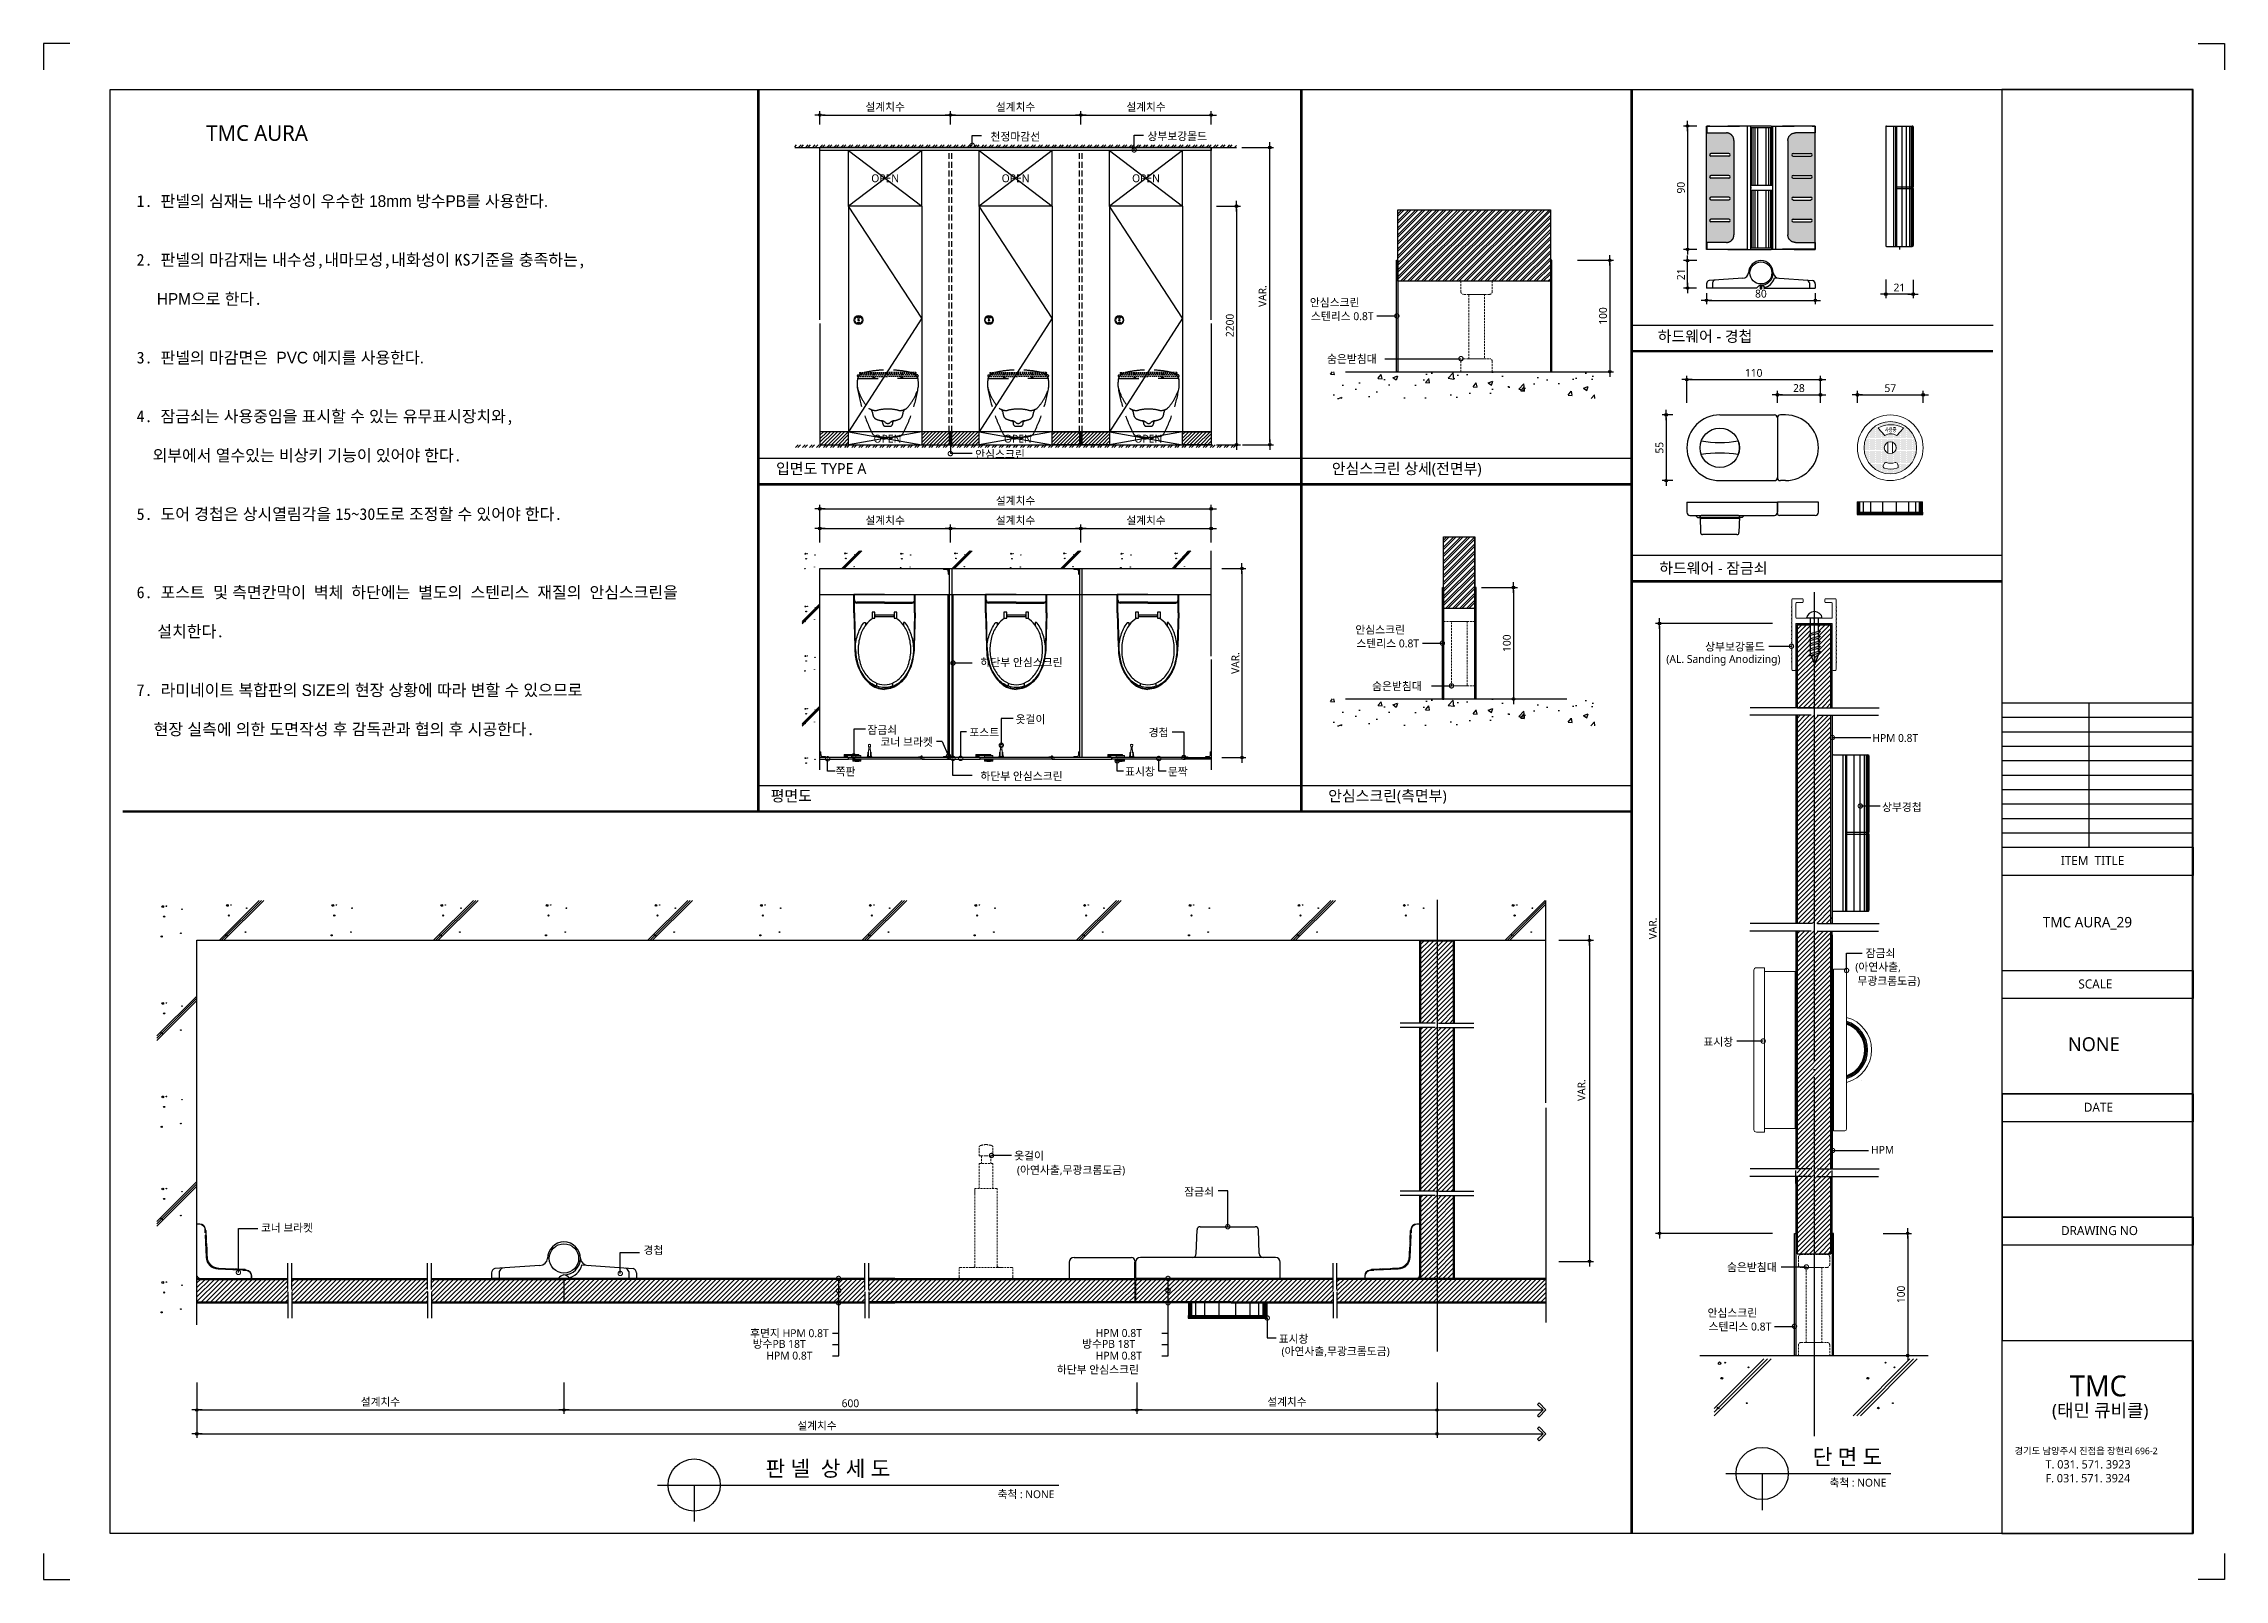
# Model space of a CAD drawing. Extents: x -256 to 8104, y -176 to 5714.
import ezdxf
from ezdxf.enums import TextEntityAlignment as Align

# ---------------------------------------------------------------- set-up
doc = ezdxf.new("R2010")
doc.units = 0
doc.header["$LTSCALE"] = 30
for name, pattern in [('CEN', [62, 60, -1, 0, -1]), ('HIDDEN', [0.375, 0.25, -0.125]), ('HIDDEN2', [4.7625, 3.175, -1.5875])]:
    doc.linetypes.add(name, pattern=pattern)
doc.layers.get('0').update_dxf_attribs({"linetype": 'CONTINUOUS'})
doc.layers.get('DEFPOINTS').update_dxf_attribs({"linetype": 'CONTINUOUS'})
for name, color, linetype in [('02---제품선', 4, 'CONTINUOUS'), ('0_toilet', 6, 'CONTINUOUS'), ('C', 2, 'CONTINUOUS'), ('curior-0Line', 252, 'CONTINUOUS'), ('DIM', 7, 'CONTINUOUS'), ('HAT', 8, 'CONTINUOUS'), ('HID', 9, 'HIDDEN'), ('jac text', 7, 'CONTINUOUS'), ('TIT', 3, 'CONTINUOUS'), ('경첩', 4, 'CONTINUOUS'), ('기타', 1, 'CONTINUOUS'), ('문자', 3, 'CONTINUOUS'), ('부자재', 4, 'CONTINUOUS'), ('상부보강몰드', 4, 'HIDDEN2'), ('옷걸이', 4, 'CONTINUOUS'), ('잠금쇠(회전형)', 4, 'CONTINUOUS'), ('중심선', 1, 'CEN'), ('치수', 1, 'CONTINUOUS'), ('판넬', 2, 'CONTINUOUS'), ('해치', 8, 'CONTINUOUS')]:
    doc.layers.add(name, color=color, linetype=linetype)
doc.styles.add('HDW', font='gulim.ttc')
doc.styles.add('돋움', font='malgun.ttf')
doc.dimstyles.new('10', dxfattribs={"dimscale": 10, "dimtxt": 3, "dimasz": 1, "dimexe": 1.5, "dimexo": 2, "dimgap": 1, "dimtad": 1, "dimdec": 0, "dimlunit": 6, "dimtxsty": '돋움', "dimblk": 'DIMDOT', "dimcen": -1, "dimdle": 1.5, "dimclrt": 3, "dimazin": 3, "dimtfac": 1, "dimtdec": 0, "dimtix": 1, "dimtmove": 2, "dimatfit": 3, "dimldrblk": 'DIMDOT', "dimarcsym": 0})
pattern_1 = [(45, (80000, -7000), (-8.980256, 8.980256), [])]

# ---------------------------------------------------------------- blocks, each defined once
blk = doc.blocks.new('DIMDOT')
at = {"linetype": 'Continuous'}
blk.add_line((-2, 0), (2, 0), dxfattribs=at)
for radius in [0.5, 0.25]:
    blk.add_circle((0, 0), radius, dxfattribs=at)
blk = doc.blocks.new('*D773')
at = {"layer": 'DEFPOINTS', "color": 0}
for p in [(91541.7, -1384.1), (91041.7, -1440.4), (91541.7, -1440.4)]:
    blk.add_point(p, dxfattribs=at)
at = {"layer": 'DIM', "color": 0, "lineweight": -2, "ltscale": 10}
for p, q in [((91041.7, -1420.4), (91041.7, -1369.1)), ((91051.7, -1384.1), (91531.7, -1384.1)), ((91541.7, -1420.4), (91541.7, -1369.1))]:
    blk.add_line(p, q, dxfattribs=at)
at = {"layer": 'DIM', "color": 0, "lineweight": -2, "xscale": 10, "yscale": 10, "zscale": 10, "rotation": 180}
blk.add_blockref('DIMDOT', (91041.7, -1384.1), dxfattribs=at)
at = {"layer": 'DIM', "color": 0, "lineweight": -2, "xscale": 10, "yscale": 10, "zscale": 10}
blk.add_blockref('DIMDOT', (91541.7, -1384.1), dxfattribs=at)
at = {"layer": 'DIM', "color": 3, "insert": (91291.7, -1354.4), "char_height": 30, "attachment_point": 5, "style": '돋움'}
blk.add_mtext('설계치수', dxfattribs=at)
blk = doc.blocks.new('*D774')
at = {"layer": 'DEFPOINTS', "color": 0}
for p in [(92041.7, -1384.1), (91541.7, -1440.4), (92041.7, -1440.4)]:
    blk.add_point(p, dxfattribs=at)
at = {"layer": 'DIM', "color": 0, "lineweight": -2, "ltscale": 10}
for p, q in [((91541.7, -1420.4), (91541.7, -1369.1)), ((91551.7, -1384.1), (92031.7, -1384.1)), ((92041.7, -1420.4), (92041.7, -1369.1))]:
    blk.add_line(p, q, dxfattribs=at)
at = {"layer": 'DIM', "color": 0, "lineweight": -2, "xscale": 10, "yscale": 10, "zscale": 10, "rotation": 180}
blk.add_blockref('DIMDOT', (91541.7, -1384.1), dxfattribs=at)
at = {"layer": 'DIM', "color": 0, "lineweight": -2, "xscale": 10, "yscale": 10, "zscale": 10}
blk.add_blockref('DIMDOT', (92041.7, -1384.1), dxfattribs=at)
at = {"layer": 'DIM', "color": 3, "insert": (91791.7, -1354.4), "char_height": 30, "attachment_point": 5, "style": '돋움'}
blk.add_mtext('설계치수', dxfattribs=at)
blk = doc.blocks.new('_DOTSMALL')
at = {"color": 0, "linetype": 'ByBlock', "const_width": 0.5}
blk.add_lwpolyline([(-0.0625, 0, 1), (0.0625, 0, 1)], format="xyb", close=True, dxfattribs=at)
blk = doc.blocks.new('A$C63EC304E')
at = {"layer": '치수', "color": 1, "xscale": 2.5, "yscale": 2.5, "zscale": 2.5, "rotation": 234.3098741996962}
blk.add_blockref('_DOTSMALL', (0.31, 0.31), dxfattribs=at)
blk = doc.blocks.new('A$C2BC9653E')
at = {"layer": '치수', "xscale": 0.3333333333333333, "yscale": 0.3333333333333333, "zscale": 0.3333333333333333}
blk.add_blockref('A$C63EC304E', (0, 0), dxfattribs=at)
blk = doc.blocks.new('A$C7FC71301')
at = {"layer": '치수', "rotation": 180}
blk.add_blockref('A$C2BC9653E', (0.21, 0.21), dxfattribs=at)
blk = doc.blocks.new('A$C4A20372B')
at = {"layer": '치수'}
blk.add_blockref('A$C7FC71301', (0, 0), dxfattribs=at)
blk = doc.blocks.new('A$C566469F5')
at = {"layer": '치수'}
blk.add_blockref('A$C4A20372B', (0, 0), dxfattribs=at)
blk = doc.blocks.new('A$C7E317CD4')
at = {"layer": '해치', "xscale": 2, "yscale": 2, "zscale": 2}
blk.add_blockref('A$C566469F5', (0, 0), dxfattribs=at)
blk = doc.blocks.new('A$C601D7F27')
at = {"layer": '치수'}
blk.add_blockref('A$C7E317CD4', (0, 0), dxfattribs=at)
blk = doc.blocks.new('A$C38802C08')
at = {"layer": '치수'}
blk.add_blockref('A$C601D7F27', (0, 0), dxfattribs=at)
blk = doc.blocks.new('*D775')
at = {"layer": 'DEFPOINTS', "color": 0}
for p in [(92541.7, -1384.1), (92041.7, -1440.4), (92541.7, -1440.4)]:
    blk.add_point(p, dxfattribs=at)
at = {"layer": 'DIM', "color": 0, "lineweight": -2, "ltscale": 10}
for p, q in [((92041.7, -1420.4), (92041.7, -1369.1)), ((92051.7, -1384.1), (92531.7, -1384.1)), ((92541.7, -1420.4), (92541.7, -1369.1))]:
    blk.add_line(p, q, dxfattribs=at)
at = {"layer": 'DIM', "color": 0, "lineweight": -2, "xscale": 10, "yscale": 10, "zscale": 10, "rotation": 180}
blk.add_blockref('DIMDOT', (92041.7, -1384.1), dxfattribs=at)
at = {"layer": 'DIM', "color": 0, "lineweight": -2, "xscale": 10, "yscale": 10, "zscale": 10}
blk.add_blockref('DIMDOT', (92541.7, -1384.1), dxfattribs=at)
at = {"layer": 'DIM', "color": 3, "insert": (92291.7, -1354.4), "char_height": 30, "attachment_point": 5, "style": '돋움'}
blk.add_mtext('설계치수', dxfattribs=at)
blk = doc.blocks.new('*D776')
at = {"layer": 'DEFPOINTS', "color": 0}
for p in [(92541.7, -1733.3), (92541.7, -2648.3), (92638.6, -2648.3)]:
    blk.add_point(p, dxfattribs=at)
at = {"layer": 'DIM', "color": 0, "lineweight": -2, "ltscale": 10}
for p, q in [((92561.7, -1733.3), (92653.6, -1733.3)), ((92638.6, -1743.3), (92638.6, -2638.3)), ((92561.7, -2648.3), (92653.6, -2648.3))]:
    blk.add_line(p, q, dxfattribs=at)
at = {"layer": 'DIM', "color": 0, "lineweight": -2, "xscale": 10, "yscale": 10, "zscale": 10}
for p, rotation in [((92638.6, -1733.3), 90), ((92638.6, -2648.3), 270)]:
    blk.add_blockref('DIMDOT', p, dxfattribs=dict(at, rotation=rotation))
at = {"layer": 'DIM', "color": 3, "insert": (92613.1, -2190.8), "char_height": 30, "attachment_point": 5, "rotation": 90, "style": '돋움'}
blk.add_mtext('2200', dxfattribs=at)
blk = doc.blocks.new('*D777')
at = {"layer": 'DEFPOINTS', "color": 0}
for p in [(92562.7, -3123.2), (92562.7, -3848.2), (92659.6, -3848.2)]:
    blk.add_point(p, dxfattribs=at)
at = {"layer": 'DIM', "color": 0, "lineweight": -2, "ltscale": 10}
for p, q in [((92582.7, -3123.2), (92674.6, -3123.2)), ((92659.6, -3133.2), (92659.6, -3838.2)), ((92582.7, -3848.2), (92674.6, -3848.2))]:
    blk.add_line(p, q, dxfattribs=at)
at = {"layer": 'DIM', "color": 0, "lineweight": -2, "xscale": 10, "yscale": 10, "zscale": 10}
for p, rotation in [((92659.6, -3123.2), 90), ((92659.6, -3848.2), 270)]:
    blk.add_blockref('DIMDOT', p, dxfattribs=dict(at, rotation=rotation))
at = {"layer": 'DIM', "color": 3, "insert": (92634.4, -3485.7), "char_height": 30, "attachment_point": 5, "rotation": 90, "style": '돋움'}
blk.add_mtext('VAR.', dxfattribs=at)
blk = doc.blocks.new('*D778')
at = {"layer": 'DEFPOINTS', "color": 0}
for p in [(92541.7, -2969.6), (92041.7, -3042.7), (92541.7, -3042.7)]:
    blk.add_point(p, dxfattribs=at)
at = {"layer": 'DIM', "color": 0, "lineweight": -2, "ltscale": 10}
for p, q in [((92041.7, -3022.7), (92041.7, -2954.6)), ((92051.7, -2969.6), (92531.7, -2969.6)), ((92541.7, -3022.7), (92541.7, -2954.6))]:
    blk.add_line(p, q, dxfattribs=at)
at = {"layer": 'DIM', "color": 0, "lineweight": -2, "xscale": 10, "yscale": 10, "zscale": 10, "rotation": 180}
blk.add_blockref('DIMDOT', (92041.7, -2969.6), dxfattribs=at)
at = {"layer": 'DIM', "color": 0, "lineweight": -2, "xscale": 10, "yscale": 10, "zscale": 10}
blk.add_blockref('DIMDOT', (92541.7, -2969.6), dxfattribs=at)
at = {"layer": 'DIM', "color": 3, "insert": (92291.7, -2940), "char_height": 30, "attachment_point": 5, "style": '돋움'}
blk.add_mtext('설계치수', dxfattribs=at)
blk = doc.blocks.new('*D779')
at = {"layer": 'DEFPOINTS', "color": 0}
for p in [(92541.7, -2894.3), (91041.7, -3042.7), (92541.7, -3042.7)]:
    blk.add_point(p, dxfattribs=at)
at = {"layer": 'DIM', "color": 0, "lineweight": -2, "ltscale": 10}
for p, q in [((91041.7, -3022.7), (91041.7, -2879.3)), ((91051.7, -2894.3), (92531.7, -2894.3)), ((92541.7, -3022.7), (92541.7, -2879.3))]:
    blk.add_line(p, q, dxfattribs=at)
at = {"layer": 'DIM', "color": 0, "lineweight": -2, "xscale": 10, "yscale": 10, "zscale": 10, "rotation": 180}
blk.add_blockref('DIMDOT', (91041.7, -2894.3), dxfattribs=at)
at = {"layer": 'DIM', "color": 0, "lineweight": -2, "xscale": 10, "yscale": 10, "zscale": 10}
blk.add_blockref('DIMDOT', (92541.7, -2894.3), dxfattribs=at)
at = {"layer": 'DIM', "color": 3, "insert": (91791.7, -2864.6), "char_height": 30, "attachment_point": 5, "style": '돋움'}
blk.add_mtext('설계치수', dxfattribs=at)
blk = doc.blocks.new('*D780')
at = {"layer": 'DEFPOINTS', "color": 0}
for p in [(92041.7, -2969.6), (91541.7, -3042.7), (92041.7, -3042.7)]:
    blk.add_point(p, dxfattribs=at)
at = {"layer": 'DIM', "color": 0, "lineweight": -2, "ltscale": 10}
for p, q in [((91541.7, -3022.7), (91541.7, -2954.6)), ((91551.7, -2969.6), (92031.7, -2969.6)), ((92041.7, -3022.7), (92041.7, -2954.6))]:
    blk.add_line(p, q, dxfattribs=at)
at = {"layer": 'DIM', "color": 0, "lineweight": -2, "xscale": 10, "yscale": 10, "zscale": 10, "rotation": 180}
blk.add_blockref('DIMDOT', (91541.7, -2969.6), dxfattribs=at)
at = {"layer": 'DIM', "color": 0, "lineweight": -2, "xscale": 10, "yscale": 10, "zscale": 10}
blk.add_blockref('DIMDOT', (92041.7, -2969.6), dxfattribs=at)
at = {"layer": 'DIM', "color": 3, "insert": (91791.7, -2940), "char_height": 30, "attachment_point": 5, "style": '돋움'}
blk.add_mtext('설계치수', dxfattribs=at)
blk = doc.blocks.new('*D781')
at = {"layer": 'DEFPOINTS', "color": 0}
for p in [(91541.7, -2969.6), (91041.7, -3042.7), (91541.7, -3042.7)]:
    blk.add_point(p, dxfattribs=at)
at = {"layer": 'DIM', "color": 0, "lineweight": -2, "ltscale": 10}
for p, q in [((91041.7, -3022.7), (91041.7, -2954.6)), ((91051.7, -2969.6), (91531.7, -2969.6)), ((91541.7, -3022.7), (91541.7, -2954.6))]:
    blk.add_line(p, q, dxfattribs=at)
at = {"layer": 'DIM', "color": 0, "lineweight": -2, "xscale": 10, "yscale": 10, "zscale": 10, "rotation": 180}
blk.add_blockref('DIMDOT', (91041.7, -2969.6), dxfattribs=at)
at = {"layer": 'DIM', "color": 0, "lineweight": -2, "xscale": 10, "yscale": 10, "zscale": 10}
blk.add_blockref('DIMDOT', (91541.7, -2969.6), dxfattribs=at)
at = {"layer": 'DIM', "color": 3, "insert": (91291.7, -2940), "char_height": 30, "attachment_point": 5, "style": '돋움'}
blk.add_mtext('설계치수', dxfattribs=at)
blk = doc.blocks.new('*D782')
at = {"layer": 'DEFPOINTS', "color": 0}
for p in [(88653.4, -6224.5), (90060.5, -6224.5), (90060.5, -6350.2)]:
    blk.add_point(p, dxfattribs=at)
at = {"layer": 'DIM', "color": 0, "lineweight": -2, "ltscale": 10}
for p, q in [((88653.4, -6244.5), (88653.4, -6365.2)), ((90060.5, -6244.5), (90060.5, -6365.2)), ((88663.4, -6350.2), (90050.5, -6350.2))]:
    blk.add_line(p, q, dxfattribs=at)
at = {"layer": 'DIM', "color": 0, "lineweight": -2, "xscale": 10, "yscale": 10, "zscale": 10, "rotation": 180}
blk.add_blockref('DIMDOT', (88653.4, -6350.2), dxfattribs=at)
at = {"layer": 'DIM', "color": 0, "lineweight": -2, "xscale": 10, "yscale": 10, "zscale": 10}
blk.add_blockref('DIMDOT', (90060.5, -6350.2), dxfattribs=at)
at = {"layer": 'DIM', "color": 3, "insert": (89357, -6320.5), "char_height": 30, "attachment_point": 5, "style": '돋움'}
blk.add_mtext('설계치수', dxfattribs=at)
blk = doc.blocks.new('*D783')
at = {"layer": 'DEFPOINTS', "color": 0}
for p in [(88653.4, -6224.5), (93407.3, -6224.5), (93407.3, -6441.7)]:
    blk.add_point(p, dxfattribs=at)
at = {"layer": 'DIM', "color": 0, "lineweight": -2, "ltscale": 10}
for p, q in [((88653.4, -6244.5), (88653.4, -6456.7)), ((93407.3, -6244.5), (93407.3, -6456.7)), ((88663.4, -6441.7), (93397.3, -6441.7))]:
    blk.add_line(p, q, dxfattribs=at)
at = {"layer": 'DIM', "color": 0, "lineweight": -2, "xscale": 10, "yscale": 10, "zscale": 10, "rotation": 180}
blk.add_blockref('DIMDOT', (88653.4, -6441.7), dxfattribs=at)
at = {"layer": 'DIM', "color": 0, "lineweight": -2, "xscale": 10, "yscale": 10, "zscale": 10}
blk.add_blockref('DIMDOT', (93407.3, -6441.7), dxfattribs=at)
at = {"layer": 'DIM', "color": 3, "insert": (91030.4, -6412), "char_height": 30, "attachment_point": 5, "style": '돋움'}
blk.add_mtext('설계치수', dxfattribs=at)
blk = doc.blocks.new('*D784')
at = {"layer": 'DEFPOINTS', "color": 0}
for p in [(92256.5, -6224.5), (93407.3, -6224.5), (93407.3, -6350.2)]:
    blk.add_point(p, dxfattribs=at)
at = {"layer": 'DIM', "color": 0, "lineweight": -2, "ltscale": 10}
for p, q in [((92256.5, -6244.5), (92256.5, -6365.2)), ((93407.3, -6244.5), (93407.3, -6365.2)), ((92266.5, -6350.2), (93397.3, -6350.2))]:
    blk.add_line(p, q, dxfattribs=at)
at = {"layer": 'DIM', "color": 0, "lineweight": -2, "xscale": 10, "yscale": 10, "zscale": 10, "rotation": 180}
blk.add_blockref('DIMDOT', (92256.5, -6350.2), dxfattribs=at)
at = {"layer": 'DIM', "color": 0, "lineweight": -2, "xscale": 10, "yscale": 10, "zscale": 10}
blk.add_blockref('DIMDOT', (93407.3, -6350.2), dxfattribs=at)
at = {"layer": 'DIM', "color": 3, "insert": (92831.9, -6320.5), "char_height": 30, "attachment_point": 5, "style": '돋움'}
blk.add_mtext('설계치수', dxfattribs=at)
blk = doc.blocks.new('*D785')
at = {"layer": 'DEFPOINTS', "color": 0}
for p in [(90060.5, -6224.5), (92256.5, -6224.5), (92256.5, -6350.2)]:
    blk.add_point(p, dxfattribs=at)
at = {"layer": 'DIM', "color": 0, "lineweight": -2, "ltscale": 10}
for p, q in [((90060.5, -6244.5), (90060.5, -6365.2)), ((92256.5, -6244.5), (92256.5, -6365.2)), ((90070.5, -6350.2), (92246.5, -6350.2))]:
    blk.add_line(p, q, dxfattribs=at)
at = {"layer": 'DIM', "color": 0, "lineweight": -2, "xscale": 10, "yscale": 10, "zscale": 10, "rotation": 180}
blk.add_blockref('DIMDOT', (90060.5, -6350.2), dxfattribs=at)
at = {"layer": 'DIM', "color": 0, "lineweight": -2, "xscale": 10, "yscale": 10, "zscale": 10}
blk.add_blockref('DIMDOT', (92256.5, -6350.2), dxfattribs=at)
at = {"layer": 'DIM', "color": 3, "insert": (91158.5, -6324.7), "char_height": 30, "attachment_point": 5, "style": '돋움'}
blk.add_mtext('600', dxfattribs=at)
blk = doc.blocks.new('A$C06B31977')
for p, q in [((1.26, 11.06), (1.26, 21.17)), ((1.26, 10.11), (1.26, 0))]:
    blk.add_line(p, q)
blk = doc.blocks.new('*D786')
at = {"layer": 'DEFPOINTS', "color": 0}
for p in [(93854.1, -4548.8), (93854.1, -5780.2), (93992, -5780.2)]:
    blk.add_point(p, dxfattribs=at)
at = {"layer": 'DIM', "color": 0, "lineweight": -2, "ltscale": 10}
for p, q in [((93874.1, -4548.8), (94007, -4548.8)), ((93992, -4558.8), (93992, -5770.2)), ((93874.1, -5780.2), (94007, -5780.2))]:
    blk.add_line(p, q, dxfattribs=at)
at = {"layer": 'DIM', "color": 0, "lineweight": -2, "xscale": 10, "yscale": 10, "zscale": 10}
for p, rotation in [((93992, -4548.8), 90), ((93992, -5780.2), 270)]:
    blk.add_blockref('DIMDOT', p, dxfattribs=dict(at, rotation=rotation))
at = {"layer": 'DIM', "color": 3, "insert": (93961.2, -5123.6), "char_height": 30, "attachment_point": 5, "rotation": 90, "style": '돋움'}
blk.add_mtext('VAR.', dxfattribs=at)
blk = doc.blocks.new('A$C13EB2441')
for p, q in [((0.84, 7.37), (0.84, 14.11)), ((0.84, 6.74), (0.84, 0))]:
    blk.add_line(p, q)
blk = doc.blocks.new('*D787')
at = {"layer": 'DEFPOINTS', "color": 0}
for p in [(94877.2, -2398.7), (94365.2, -2507.3), (94877.2, -2507.3)]:
    blk.add_point(p, dxfattribs=at)
at = {"layer": 'DIM', "color": 0, "lineweight": -2, "ltscale": 10}
for p, q in [((94365.2, -2487.3), (94365.2, -2383.7)), ((94375.2, -2398.7), (94867.2, -2398.7)), ((94877.2, -2487.3), (94877.2, -2383.7))]:
    blk.add_line(p, q, dxfattribs=at)
at = {"layer": 'DIM', "color": 0, "lineweight": -2, "xscale": 10, "yscale": 10, "zscale": 10, "rotation": 180}
blk.add_blockref('DIMDOT', (94365.2, -2398.7), dxfattribs=at)
at = {"layer": 'DIM', "color": 0, "lineweight": -2, "xscale": 10, "yscale": 10, "zscale": 10}
blk.add_blockref('DIMDOT', (94877.2, -2398.7), dxfattribs=at)
at = {"layer": 'DIM', "color": 3, "insert": (94621.2, -2373.1), "char_height": 30, "attachment_point": 5, "style": '돋움'}
blk.add_mtext('110', dxfattribs=at)
blk = doc.blocks.new('*D788')
at = {"layer": 'DEFPOINTS', "color": 0}
for p in [(94712.2, -2507.3), (94877.2, -2456.7), (94877.2, -2507.3)]:
    blk.add_point(p, dxfattribs=at)
at = {"layer": 'DIM', "color": 0, "lineweight": -2, "ltscale": 10}
for p, q in [((94712.2, -2487.3), (94712.2, -2441.7)), ((94722.2, -2456.7), (94867.2, -2456.7)), ((94877.2, -2487.3), (94877.2, -2441.7))]:
    blk.add_line(p, q, dxfattribs=at)
at = {"layer": 'DIM', "color": 0, "lineweight": -2, "xscale": 10, "yscale": 10, "zscale": 10, "rotation": 180}
blk.add_blockref('DIMDOT', (94712.2, -2456.7), dxfattribs=at)
at = {"layer": 'DIM', "color": 0, "lineweight": -2, "xscale": 10, "yscale": 10, "zscale": 10}
blk.add_blockref('DIMDOT', (94877.2, -2456.7), dxfattribs=at)
at = {"layer": 'DIM', "color": 3, "insert": (94794.7, -2431.2), "char_height": 30, "attachment_point": 5, "style": '돋움'}
blk.add_mtext('28', dxfattribs=at)
blk = doc.blocks.new('*D789')
at = {"layer": 'DEFPOINTS', "color": 0}
for p in [(95018.9, -2507.3), (95270.9, -2456.7), (95270.9, -2507.3)]:
    blk.add_point(p, dxfattribs=at)
at = {"layer": 'DIM', "color": 0, "lineweight": -2, "ltscale": 10}
for p, q in [((95018.9, -2487.3), (95018.9, -2441.7)), ((95028.9, -2456.7), (95260.9, -2456.7)), ((95270.9, -2487.3), (95270.9, -2441.7))]:
    blk.add_line(p, q, dxfattribs=at)
at = {"layer": 'DIM', "color": 0, "lineweight": -2, "xscale": 10, "yscale": 10, "zscale": 10, "rotation": 180}
blk.add_blockref('DIMDOT', (95018.9, -2456.7), dxfattribs=at)
at = {"layer": 'DIM', "color": 0, "lineweight": -2, "xscale": 10, "yscale": 10, "zscale": 10}
blk.add_blockref('DIMDOT', (95270.9, -2456.7), dxfattribs=at)
at = {"layer": 'DIM', "color": 3, "insert": (95144.9, -2431.4), "char_height": 30, "attachment_point": 5, "style": '돋움'}
blk.add_mtext('57', dxfattribs=at)
blk = doc.blocks.new('*D790')
at = {"layer": 'DEFPOINTS', "color": 0}
for p in [(94422.8, -1426), (94367.8, -1899.1), (94422.8, -1899.1)]:
    blk.add_point(p, dxfattribs=at)
at = {"layer": 'DIM', "color": 0, "lineweight": -2, "ltscale": 10}
for p, q in [((94402.8, -1426), (94352.8, -1426)), ((94367.8, -1436), (94367.8, -1889.1)), ((94402.8, -1899.1), (94352.8, -1899.1))]:
    blk.add_line(p, q, dxfattribs=at)
at = {"layer": 'DIM', "color": 0, "lineweight": -2, "xscale": 10, "yscale": 10, "zscale": 10}
for p, rotation in [((94367.8, -1426), 90), ((94367.8, -1899.1), 270)]:
    blk.add_blockref('DIMDOT', p, dxfattribs=dict(at, rotation=rotation))
at = {"layer": 'DIM', "color": 3, "insert": (94342.3, -1662.5), "char_height": 30, "attachment_point": 5, "rotation": 90, "style": '돋움'}
blk.add_mtext('90', dxfattribs=at)
blk = doc.blocks.new('*D791')
at = {"layer": 'DEFPOINTS', "color": 0}
for p in [(94440.4, -2047.3), (94857.5, -2047.3), (94857.5, -2094.7)]:
    blk.add_point(p, dxfattribs=at)
at = {"layer": 'DIM', "color": 0, "lineweight": -2, "ltscale": 10}
for p, q in [((94440.4, -2067.3), (94440.4, -2109.7)), ((94857.5, -2067.3), (94857.5, -2109.7)), ((94450.4, -2094.7), (94847.5, -2094.7))]:
    blk.add_line(p, q, dxfattribs=at)
at = {"layer": 'DIM', "color": 0, "lineweight": -2, "xscale": 10, "yscale": 10, "zscale": 10, "rotation": 180}
blk.add_blockref('DIMDOT', (94440.4, -2094.7), dxfattribs=at)
at = {"layer": 'DIM', "color": 0, "lineweight": -2, "xscale": 10, "yscale": 10, "zscale": 10}
blk.add_blockref('DIMDOT', (94857.5, -2094.7), dxfattribs=at)
at = {"layer": 'DIM', "color": 3, "insert": (94648.9, -2069.2), "char_height": 30, "attachment_point": 5, "style": '돋움'}
blk.add_mtext('80', dxfattribs=at)
blk = doc.blocks.new('*D792')
at = {"layer": 'DEFPOINTS', "color": 0}
for p in [(94367.8, -1942.3), (94422.8, -1942.3), (94422.1, -2047.3)]:
    blk.add_point(p, dxfattribs=at)
at = {"layer": 'DIM', "color": 0, "lineweight": -2, "ltscale": 10}
for p, q in [((94402.8, -1942.3), (94352.8, -1942.3)), ((94367.8, -2037.3), (94367.8, -1952.3)), ((94402.1, -2047.3), (94352.8, -2047.3))]:
    blk.add_line(p, q, dxfattribs=at)
at = {"layer": 'DIM', "color": 0, "lineweight": -2, "xscale": 10, "yscale": 10, "zscale": 10}
for p, rotation in [((94367.8, -1942.3), 90), ((94367.8, -2047.3), 270)]:
    blk.add_blockref('DIMDOT', p, dxfattribs=dict(at, rotation=rotation))
at = {"layer": 'DIM', "color": 3, "insert": (94342.5, -1994.8), "char_height": 30, "attachment_point": 5, "rotation": 90, "style": '돋움'}
blk.add_mtext('21', dxfattribs=at)
blk = doc.blocks.new('*D793')
at = {"layer": 'DEFPOINTS', "color": 0}
for p in [(95127.3, -1995.1), (95232.3, -1995.9), (95127.3, -2070.8)]:
    blk.add_point(p, dxfattribs=at)
at = {"layer": 'DIM', "color": 0, "lineweight": -2, "ltscale": 10}
for p, q in [((95127.3, -2015.1), (95127.3, -2085.8)), ((95222.3, -2070.8), (95137.3, -2070.8)), ((95232.3, -2015.9), (95232.3, -2085.8))]:
    blk.add_line(p, q, dxfattribs=at)
at = {"layer": 'DIM', "color": 0, "lineweight": -2, "xscale": 10, "yscale": 10, "zscale": 10, "rotation": 180}
blk.add_blockref('DIMDOT', (95127.3, -2070.8), dxfattribs=at)
at = {"layer": 'DIM', "color": 0, "lineweight": -2, "xscale": 10, "yscale": 10, "zscale": 10}
blk.add_blockref('DIMDOT', (95232.3, -2070.8), dxfattribs=at)
at = {"layer": 'DIM', "color": 3, "insert": (95179.8, -2045.5), "char_height": 30, "attachment_point": 5, "style": '돋움'}
blk.add_mtext('21', dxfattribs=at)
blk = doc.blocks.new('A$C10E41893')
at = {"layer": '부자재'}
for p, q in [((6, 0), (6, 196)), ((123, 196), (6, 196)), ((123, 192), (6, 192)), ((55, 0), (55, 177)), ((61, 0), (61, 177)), ((6, 0), (6, -196)), ((55, 0), (55, -177)), ((61, 0), (61, -177)), ((123, -192), (6, -192)), ((123, -196), (6, -196))]:
    blk.add_line(p, q, dxfattribs=at)
for points in [[(123, 196, -0.012538), (123, 196), (335, 190, -0.055395), (445, 175, -0.154276), (577, 93, -0.179504), (612, 0, -0.179504)], [(123, 192, -0.012538), (123, 192), (335, 187, -0.055395), (444, 172, -0.154276), (574, 91, -0.179504), (608, 0, -0.179504)], [(157, -72, 0.089162), (200, -119, 0.085733), (270, -155, 0.075373), (359, -168, 0.075373), (447, -155, 0.085733), (517, -119, 0.106084), (567, -62, 0.126931), (583, 0, 0.126931), (567, 62, 0.106084), (517, 119, 0.085733), (447, 155, 0.075373), (359, 168, 0.075373), (270, 155, 0.085733), (200, 119, 0.089162), (157, 72)], [(572, 51), (589, 51), (589, 60, 0.021185), (583, 71, 0.106084), (528, 134, 0.085733), (453, 172, 0.075373), (359, 187, 0.075373), (265, 172, 0.085733), (189, 134, 0.007337), (184, 130), (184, 122), (205, 122)], [(123, -196, 0.012538), (123, -196), (335, -190, 0.055395), (445, -175, 0.154276), (577, -93, 0.179504), (612, 0, 0.179504)], [(123, -192, 0.012538), (123, -192), (335, -187, 0.055395), (444, -172, 0.154276), (574, -91, 0.179504), (608, 0, 0.179504)], [(589, -51, 0.090214), (598, 0, 0.090214), (589, 51, 0.106084)], [(572, -51), (589, -51), (589, -60, -0.021185), (583, -71, -0.106084), (528, -134, -0.085733), (453, -172, -0.075373), (359, -187, -0.075373), (265, -172, -0.085733), (189, -134, -0.007337), (184, -130), (184, -122), (205, -122)]]:
    blk.add_lwpolyline(points, format="xyb", dxfattribs=at)
blk.add_lwpolyline([(138, -61), (119, -61), (119, -79), (157, -79), (157, -61), (138, -61), (147, -61), (147, 61), (138, 61), (157, 61), (157, 79), (119, 79), (119, 61), (138, 61), (138, -61), (119, -61)], dxfattribs=at)
for centre, start, end in [((40, 177), 0, 90), ((46, 177), 0, 90), ((40, -177), 270, 0), ((46, -177), 270, 0)]:
    blk.add_arc(centre, 15, start, end, dxfattribs=at)
blk = doc.blocks.new('A$C460A2A32')
at = {"color": 0}
for p, q in [((3, 20), (0, 16)), ((3, 20), (9, 20)), ((4, 10), (162, 10)), ((9, 20), (162, 20)), ((13, 32), (11, 30)), ((13, 32), (162, 32)), ((13, 27), (162, 27)), ((312, 32), (162, 32)), ((312, 27), (162, 27)), ((316, 20), (162, 20)), ((321, 10), (162, 10)), ((312, 32), (313, 30)), ((322, 20), (316, 20)), ((322, 20), (324, 16))]:
    blk.add_line(p, q, dxfattribs=at)
for centre, radius, start, end in [((4, 14), 4, 150.0107, 270), ((13, 29), 2, 135, 270), ((109, 28), 26, 182.6717, 198.4118), ((109, 10), 26, 180, 202.6199), ((107, 28), 23, 183.0205, 200.9186), ((107, 10), 23, 180, 205.7715), ((69, 10), 23, 334.2285, 0), ((69, 28), 23, 339.0814, 356.9795), ((67, 10), 26, 337.3801, 0), ((67, 28), 26, 341.5882, 357.3283), ((257, 10), 26, 180, 202.6199), ((257, 28), 26, 182.6717, 198.4118), ((256, 28), 23, 183.0205, 200.9186), ((256, 10), 23, 180, 205.7715), ((217, 10), 23, 334.2285, 0), ((217, 28), 23, 339.0814, 356.9795), ((216, 28), 26, 341.5882, 357.3283), ((216, 10), 26, 337.3801, 0), ((312, 29), 2, 270, 45), ((321, 14), 4, 270, 29.9893)]:
    blk.add_arc(centre, radius, start, end, dxfattribs=at)
blk = doc.blocks.new('*D794')
at = {"layer": 'DEFPOINTS', "color": 0}
for p in [(94330.9, -2533.9), (94285.2, -2785.9), (94330.9, -2785.9)]:
    blk.add_point(p, dxfattribs=at)
at = {"layer": 'DIM', "color": 0, "lineweight": -2, "ltscale": 10}
for p, q in [((94310.9, -2533.9), (94270.2, -2533.9)), ((94285.2, -2543.9), (94285.2, -2775.9)), ((94310.9, -2785.9), (94270.2, -2785.9))]:
    blk.add_line(p, q, dxfattribs=at)
at = {"layer": 'DIM', "color": 0, "lineweight": -2, "xscale": 10, "yscale": 10, "zscale": 10}
for p, rotation in [((94285.2, -2533.9), 90), ((94285.2, -2785.9), 270)]:
    blk.add_blockref('DIMDOT', p, dxfattribs=dict(at, rotation=rotation))
at = {"layer": 'DIM', "color": 3, "insert": (94259.9, -2659.9), "char_height": 30, "attachment_point": 5, "rotation": 90, "style": '돋움'}
blk.add_mtext('55', dxfattribs=at)
blk = doc.blocks.new('*D795')
at = {"layer": 'DEFPOINTS', "color": 0}
for p in [(94712.9, -3333.9), (94260.1, -5672.9), (94712.9, -5672.9)]:
    blk.add_point(p, dxfattribs=at)
at = {"layer": 'DIM', "color": 0, "lineweight": -2, "ltscale": 10}
for p, q in [((94692.9, -3333.9), (94245.1, -3333.9)), ((94260.1, -3343.9), (94260.1, -5662.9)), ((94692.9, -5672.9), (94245.1, -5672.9))]:
    blk.add_line(p, q, dxfattribs=at)
at = {"layer": 'DIM', "color": 0, "lineweight": -2, "xscale": 10, "yscale": 10, "zscale": 10}
for p, rotation in [((94260.1, -3333.9), 90), ((94260.1, -5672.9), 270)]:
    blk.add_blockref('DIMDOT', p, dxfattribs=dict(at, rotation=rotation))
at = {"layer": 'DIM', "color": 3, "insert": (94234.8, -4503.4), "char_height": 30, "attachment_point": 5, "rotation": 90, "style": '돋움'}
blk.add_mtext('VAR.', dxfattribs=at)
blk = doc.blocks.new('*D796')
at = {"layer": 'DEFPOINTS', "color": 0}
for p in [(95097.3, -5672.8), (95097.3, -6141.1), (95211.6, -6141.1)]:
    blk.add_point(p, dxfattribs=at)
at = {"layer": 'DIM', "color": 0, "lineweight": -2, "ltscale": 10}
for p, q in [((95117.3, -5672.8), (95226.6, -5672.8)), ((95211.6, -5682.8), (95211.6, -6131.1)), ((95117.3, -6141.1), (95226.6, -6141.1))]:
    blk.add_line(p, q, dxfattribs=at)
at = {"layer": 'DIM', "color": 0, "lineweight": -2, "xscale": 10, "yscale": 10, "zscale": 10}
for p, rotation in [((95211.6, -5672.8), 90), ((95211.6, -6141.1), 270)]:
    blk.add_blockref('DIMDOT', p, dxfattribs=dict(at, rotation=rotation))
at = {"layer": 'DIM', "color": 3, "insert": (95186, -5907), "char_height": 30, "attachment_point": 5, "rotation": 90, "style": '돋움'}
blk.add_mtext('100', dxfattribs=at)
blk = doc.blocks.new('*D797')
at = {"layer": 'DEFPOINTS', "color": 0}
for p in [(93557.7, -3195.8), (93557.7, -3623.3), (93700.6, -3623.3)]:
    blk.add_point(p, dxfattribs=at)
at = {"layer": 'DIM', "color": 0, "lineweight": -2, "ltscale": 10}
for p, q in [((93577.7, -3195.8), (93715.6, -3195.8)), ((93700.6, -3205.8), (93700.6, -3613.3)), ((93577.7, -3623.3), (93715.6, -3623.3))]:
    blk.add_line(p, q, dxfattribs=at)
at = {"layer": 'DIM', "color": 0, "lineweight": -2, "xscale": 10, "yscale": 10, "zscale": 10}
for p, rotation in [((93700.6, -3195.8), 90), ((93700.6, -3623.3), 270)]:
    blk.add_blockref('DIMDOT', p, dxfattribs=dict(at, rotation=rotation))
at = {"layer": 'DIM', "color": 3, "insert": (93675, -3409.5), "char_height": 30, "attachment_point": 5, "rotation": 90, "style": '돋움'}
blk.add_mtext('100', dxfattribs=at)
blk = doc.blocks.new('*D798')
at = {"layer": 'DEFPOINTS', "color": 0}
for p in [(93926.4, -1940.9), (93926.4, -2368.3), (94069.3, -2368.3)]:
    blk.add_point(p, dxfattribs=at)
at = {"layer": 'DIM', "color": 0, "lineweight": -2, "ltscale": 10}
for p, q in [((93946.4, -1940.9), (94084.3, -1940.9)), ((94069.3, -1950.9), (94069.3, -2358.3)), ((93946.4, -2368.3), (94084.3, -2368.3))]:
    blk.add_line(p, q, dxfattribs=at)
at = {"layer": 'DIM', "color": 0, "lineweight": -2, "xscale": 10, "yscale": 10, "zscale": 10}
for p, rotation in [((94069.3, -1940.9), 90), ((94069.3, -2368.3), 270)]:
    blk.add_blockref('DIMDOT', p, dxfattribs=dict(at, rotation=rotation))
at = {"layer": 'DIM', "color": 3, "insert": (94043.7, -2154.6), "char_height": 30, "attachment_point": 5, "rotation": 90, "style": '돋움'}
blk.add_mtext('100', dxfattribs=at)
blk = doc.blocks.new('*D799')
at = {"layer": 'DEFPOINTS', "color": 0}
for p in [(92638.6, -1508.5), (92766, -1508.5), (92641.1, -2648.3)]:
    blk.add_point(p, dxfattribs=at)
at = {"layer": 'DIM', "color": 0, "lineweight": -2, "ltscale": 10}
for p, q in [((92658.6, -1508.5), (92781, -1508.5)), ((92766, -2638.3), (92766, -1518.5)), ((92661.1, -2648.3), (92781, -2648.3))]:
    blk.add_line(p, q, dxfattribs=at)
at = {"layer": 'DIM', "color": 0, "lineweight": -2, "xscale": 10, "yscale": 10, "zscale": 10}
for p, rotation in [((92766, -1508.5), 90), ((92766, -2648.3), 270)]:
    blk.add_blockref('DIMDOT', p, dxfattribs=dict(at, rotation=rotation))
at = {"layer": 'DIM', "color": 3, "insert": (92738.7, -2078.4), "char_height": 30, "attachment_point": 5, "rotation": 90, "style": '돋움'}
blk.add_mtext('VAR.', dxfattribs=at)
blk = doc.blocks.new('AURA_29', base_point=(88321.5, -6824.2))
h = blk.add_hatch()
h.set_pattern_fill('ANSI31', color=3, scale=3, angle=180)
h.set_pattern_definition([(225, (88360, -7000), (6.735192, -6.735192), [])])
h.paths.add_polyline_path([(91151.7, -2598.3), (91041.7, -2598.3), (91041.7, -2648.3), (91151.7, -2648.3)])
h.paths.add_polyline_path([(91536.7, -2598.3), (91431.7, -2598.3), (91431.7, -2648.3), (91536.7, -2648.3)])
h.paths.add_polyline_path([(91651.7, -2598.3), (91546.7, -2598.3), (91546.7, -2648.3), (91651.7, -2648.3)])
h.paths.add_polyline_path([(92036.7, -2598.3), (91931.7, -2598.3), (91931.7, -2648.3), (92036.7, -2648.3)])
h.paths.add_polyline_path([(92151.7, -2598.3), (92046.7, -2598.3), (92046.7, -2648.3), (92151.7, -2648.3)])
h.paths.add_polyline_path([(92541.7, -2598.3), (92431.7, -2598.3), (92431.7, -2648.3), (92541.7, -2648.3)])
h = blk.add_hatch()
h.set_pattern_fill('ANSI31', color=2, style=0)
h.set_pattern_definition([(45, (88360, -7000), (-2.245064, 2.245064), [])])
h.paths.add_polyline_path([(91546.7, -2598.3), (91536.7, -2598.3), (91536.7, -2648.3), (91546.7, -2648.3)])
h = blk.add_hatch()
h.set_pattern_fill('ANSI31', color=2, style=0)
h.set_pattern_definition([(45, (88860, -7000), (-2.245064, 2.245064), [])])
h.paths.add_polyline_path([(92046.7, -2598.3), (92036.7, -2598.3), (92036.7, -2648.3), (92046.7, -2648.3)])
h = blk.add_hatch()
h.set_pattern_fill('ANSI31', color=2, style=0)
h.set_pattern_definition([(45, (91538.1663, -5160.0106), (-2.245064, 2.245064), [])])
h.paths.add_polyline_path([(93432.7, -3195.8), (93427.7, -3195.8), (93427.7, -3407.5, -1), (93427.7, -3411.6), (93427.7, -3623.3), (93432.7, -3623.3)])
h.paths.add_polyline_path([(93557.7, -3411.6, -1), (93557.7, -3407.5), (93557.7, -3195.8), (93552.7, -3195.8), (93552.7, -3623.3), (93557.7, -3623.3)])
at = {"layer": 'HAT'}
h = blk.add_hatch(dxfattribs=at)
h.set_pattern_fill('ANSI32', color=256, scale=2, style=0)
h.set_pattern_definition([(45, (79705.63, -7141.476), (-13.470384, 13.470384), []), (45, (79714.61, -7141.476), (-13.470384, 13.470384), [])])
h.paths.add_polyline_path([(90945, -1498.5), (92638.6, -1498.5), (92638.6, -1508.5), (90945, -1508.5)])
h = blk.add_hatch(dxfattribs=at)
h.set_pattern_fill('ANSI32', color=256, scale=2, style=0)
h.set_pattern_definition([(45, (80000, -7000), (-13.470384, 13.470384), []), (45, (80008.98, -7000), (-13.470384, 13.470384), [])])
h.paths.add_polyline_path([(93256.9, -1747.1), (93842.3, -1747.1), (93842.3, -2021.7), (93256.9, -2021.7)])
h = blk.add_hatch(dxfattribs=at)
h.set_pattern_fill('ANSI32', color=256, scale=2, style=0)
h.set_pattern_definition([(45, (79705.63, -6959.496), (-13.470384, 13.470384), []), (45, (79714.61, -6959.496), (-13.470384, 13.470384), [])])
h.paths.add_polyline_path([(90945, -2658.7), (92638.6, -2658.7), (92638.6, -2648.7), (90945, -2648.7)])
h = blk.add_hatch(dxfattribs=at)
h.set_pattern_fill('ANSI32', color=256, scale=2, style=0)
h.set_pattern_definition([(45, (88351.317, -7000), (-13.470384, 13.470384), []), (45, (88360.298, -7000), (-13.470384, 13.470384), [])])
h.paths.add_polyline_path([(93552.7, -3002), (93432.7, -3002), (93432.7, -3276.6), (93552.7, -3276.6), (93552.7, -3195.8)])
at = {"layer": 'HAT', "transparency": 33554687}
h = blk.add_hatch(dxfattribs=at)
h.set_pattern_fill('ANSI31', color=256, scale=4, style=0)
h.set_pattern_definition(pattern_1)
h.paths.add_polyline_path([(94787.6, -3656.9), (94844, -3656.9), (94852.6, -3656.9), (94852.6, -3452.2), (94832.5, -3457.6), (94839.1, -3448.8), (94839.1, -3436.6), (94832.5, -3438.3), (94839, -3429.6), (94839.1, -3429.6), (94839.1, -3417.3), (94832.4, -3419.1), (94839, -3410.3), (94839.1, -3410.3), (94839.1, -3398), (94832.4, -3399.8), (94838.9, -3391.1), (94839.1, -3391), (94839.1, -3378.8), (94832.3, -3380.6), (94838.9, -3371.8), (94839.1, -3371.8), (94839.1, -3338.9), (94787.6, -3338.9)])
h.paths.add_polyline_path([(94866.2, -3656.9), (94917.6, -3656.9), (94917.6, -3338.9), (94869.1, -3338.9), (94869.1, -3363.8), (94875.6, -3362.1), (94869.1, -3370.8), (94869.1, -3383.1), (94875.6, -3381.3), (94869.1, -3390.1), (94869.1, -3390.1), (94869.1, -3402.3), (94875.7, -3400.6), (94869.2, -3409.3), (94869.1, -3409.3), (94869.1, -3421.6), (94875.7, -3419.8), (94869.2, -3428.6), (94869.1, -3428.6), (94869.1, -3440.8), (94875.8, -3439.1), (94869.3, -3447.8), (94869.1, -3447.9), (94869.1, -3454.4), (94855.1, -3491), (94852.6, -3485.2), (94852.6, -3656.9)])
at = {"layer": 'HAT'}
h = blk.add_hatch(dxfattribs=at)
h.set_pattern_fill('ANSI31', color=256, scale=4, style=0)
h.set_pattern_definition(pattern_1)
edge = h.paths.add_edge_path()
edge.add_line((94917.6, -3734.6), (94858.2, -3734.6))
edge.add_arc((94856.1, -3734.6), 2.08, -54.30987, 0, ccw=False)
edge.add_arc((94856.1, -3734.6), 2.08, 125.69013, 305.69013, ccw=False)
edge.add_arc((94856.1, -3734.6), 2.08, 0, 125.69013, ccw=False)
edge.add_line((94858.2, -3734.6), (94917.6, -3734.6))
edge.add_line((94917.6, -3734.6), (94917.6, -3685.9))
edge.add_line((94917.6, -3685.9), (94907.3, -3685.9))
edge.add_spline(control_points=[(94904.5, -3693.7), (94905.5, -3691.1), (94906.4, -3688.4), (94907.3, -3685.9)], knot_values=[0, 0, 0, 0, 0.152076, 0.152076, 0.152076, 0.152076], degree=3, periodic=0)
edge.add_line((94907.3, -3685.9), (94852.6, -3685.9))
edge.add_line((94852.6, -3685.9), (94852.6, -4484.4))
edge.add_line((94852.6, -4484.4), (94909.3, -4484.4))
edge.add_spline(control_points=[(94909.3, -4484.4), (94912.5, -4475.7), (94915.5, -4467.8), (94917.6, -4464)], knot_values=[0.152076, 0.152076, 0.152076, 0.152076, 0.673721, 0.673721, 0.673721, 0.673721], degree=3, periodic=0)
edge.add_spline(control_points=[(94920, -4484.4), (94920.5, -4474.4), (94921.6, -4459.1), (94918.7, -4462), (94917.6, -4464)], knot_values=[0.673721, 0.673721, 0.673721, 0.673721, 1.332503, 1.60798, 1.60798, 1.60798, 1.60798], degree=3, periodic=0)
edge.add_line((94917.6, -4464), (94917.6, -3734.6))
h.paths.add_polyline_path([(94852.6, -3685.9), (94787.6, -3685.9), (94787.6, -4484.4), (94852.6, -4484.4)])
h = blk.add_hatch(dxfattribs=at)
h.set_pattern_fill('ANSI31', color=256, scale=4, style=0)
h.set_pattern_definition(pattern_1)
h.paths.add_polyline_path([(94852.6, -4970), (94787.6, -4970), (94787.6, -5425.5), (94852.6, -5425.5), (94852.6, -5316, -0.567825), (94852.6, -5312.4)])
h.paths.add_polyline_path([(94917.6, -4970), (94852.6, -4970), (94852.6, -5312.4, -0.582142), (94855.8, -5314.2), (94917.6, -5314.2)])
edge = h.paths.add_edge_path()
edge.add_line((94917.6, -5314.2), (94855.8, -5314.2))
edge.add_arc((94853.7, -5314.2), 2.08, -54.30987, 0, ccw=False)
edge.add_arc((94853.7, -5314.2), 2.08, 239.17799, 305.69013, ccw=False)
edge.add_line((94852.6, -5316), (94852.6, -5425.5))
edge.add_line((94852.6, -5425.5), (94909.3, -5425.5))
edge.add_spline(control_points=[(94909.3, -5425.5), (94912.5, -5416.7), (94915.5, -5408.9), (94917.6, -5405.1)], knot_values=[0.152076, 0.152076, 0.152076, 0.152076, 0.673721, 0.673721, 0.673721, 0.673721], degree=3, periodic=0)
edge.add_line((94917.6, -5405.1), (94917.6, -5314.2))
h.paths.add_polyline_path([(94852.6, -4513.4), (94787.6, -4513.4), (94787.6, -4970), (94852.6, -4970)])
edge = h.paths.add_edge_path()
edge.add_line((94917.6, -4513.4), (94907.3, -4513.4))
edge.add_spline(control_points=[(94904.5, -4521.2), (94905.5, -4518.6), (94906.4, -4516), (94907.3, -4513.4)], knot_values=[0, 0, 0, 0, 0.152076, 0.152076, 0.152076, 0.152076], degree=3, periodic=0)
edge.add_line((94907.3, -4513.4), (94852.6, -4513.4))
edge.add_line((94852.6, -4513.4), (94852.6, -4970))
edge.add_line((94852.6, -4970), (94917.6, -4970))
edge.add_line((94917.6, -4970), (94917.6, -4513.4))
at = {"layer": 'HAT', "transparency": 33554687}
h = blk.add_hatch(dxfattribs=at)
h.set_pattern_fill('ANSI31', color=256, scale=4, style=0)
h.set_pattern_definition(pattern_1)
h.paths.add_polyline_path([(94787.6, -5425.5), (94787.6, -5454.5), (94842, -5454.5), (94852.6, -5454.5), (94852.6, -5425.5), (94844, -5425.5)])
h.paths.add_polyline_path([(94917.6, -5454.5), (94917.6, -5425.5), (94866.2, -5425.5), (94852.6, -5425.5), (94852.6, -5454.5), (94864.3, -5454.5)])
h = blk.add_hatch(dxfattribs=at)
h.set_pattern_fill('ANSI31', color=256, scale=4, style=0)
h.set_pattern_definition(pattern_1)
h.paths.add_polyline_path([(94842, -5454.5), (94787.6, -5454.5), (94787.6, -5751.3), (94852.6, -5751.3), (94852.6, -5454.5)])
h.paths.add_polyline_path([(94917.6, -5454.5), (94864.3, -5454.5), (94852.6, -5454.5), (94852.6, -5751.3), (94917.6, -5751.3)])
at = {"layer": '해치'}
h = blk.add_hatch(dxfattribs=at)
h.set_pattern_fill('DOTS', color=256, scale=2.628474)
h.set_pattern_definition([(0, (91478.674, -1090.9586), (2.086351, 4.172702), [0, -4.172702])])
edge = h.paths.add_edge_path()
edge.add_line((94440.9, -1872.6), (94441, -1872.6))
edge.add_spline(control_points=[(94441, -1872.6), (94441.2, -1872.6), (94452.7, -1872.6)], knot_values=[-0.724312, -0.724312, -0.724312, 0.724312, 0.724312, 0.724312], weights=[1, 0.748956, 1], degree=2, periodic=0)
edge.add_line((94452.7, -1872.6), (94516.6, -1872.6))
edge.add_spline(control_points=[(94516.6, -1872.6), (94545.5, -1872.6), (94545.5, -1843.6)], knot_values=[-1.570796, -1.570796, -1.570796, 0, 0, 0], weights=[1, 0.707107, 1], degree=2, periodic=0)
edge.add_line((94545.5, -1843.6), (94545.5, -1481.4))
edge.add_spline(control_points=[(94545.5, -1481.4), (94545.5, -1452.5), (94516.6, -1452.5)], knot_values=[0, 0, 0, 1.570796, 1.570796, 1.570796], weights=[1, 0.707107, 1], degree=2, periodic=0)
edge.add_line((94516.6, -1452.5), (94452.7, -1452.5))
edge.add_spline(control_points=[(94452.7, -1452.5), (94441.2, -1452.5), (94441, -1452.5)], knot_values=[-0.724312, -0.724312, -0.724312, 0.724312, 0.724312, 0.724312], weights=[1, 0.748956, 1], degree=2, periodic=0)
edge.add_line((94440.9, -1452.5), (94440.9, -1872.6))
h.paths.add_polyline_path([(94525.8, -1531.3, -0.414214), (94531.1, -1536.5, -0.414214), (94525.8, -1541.8), (94457.5, -1541.8, -0.414214), (94452.2, -1536.5, -0.414214), (94457.5, -1531.3)], flags=16)
h.paths.add_polyline_path([(94525.8, -1615.3, -0.414214), (94531.1, -1620.5, -0.414214), (94525.8, -1625.8), (94457.5, -1625.8, -0.414214), (94452.2, -1620.5, -0.414214), (94457.5, -1615.3)], flags=16)
h.paths.add_polyline_path([(94525.8, -1699.3, -0.414214), (94531.1, -1704.5, -0.414214), (94525.8, -1709.8), (94457.5, -1709.8, -0.414214), (94452.2, -1704.5, -0.414214), (94457.5, -1699.3)], flags=16)
h.paths.add_polyline_path([(94525.8, -1783.3, -0.414214), (94531.1, -1788.6, -0.414214), (94525.8, -1793.8), (94457.5, -1793.8, -0.414214), (94452.2, -1788.6, -0.414214), (94457.5, -1783.3)], flags=16)
h = blk.add_hatch(dxfattribs=at)
h.set_pattern_fill('DOTS', color=256, scale=2.628474)
h.set_pattern_definition([(0, (91004.0565, -1090.9586), (2.086351, 4.1727023), [0, -4.1727023])])
edge = h.paths.add_edge_path()
edge.add_spline(control_points=[(94752.3, -1481.4), (94752.3, -1452.5), (94781.3, -1452.5)], knot_values=[0, 0, 0, 1.570796, 1.570796, 1.570796], weights=[1, 0.707107, 1], degree=2, periodic=0)
edge.add_line((94781.3, -1452.5), (94845.2, -1452.5))
edge.add_spline(control_points=[(94845.2, -1452.5), (94856.7, -1452.5), (94856.9, -1452.5)], knot_values=[-0.724312, -0.724312, -0.724312, 0.724312, 0.724312, 0.724312], weights=[1, 0.748956, 1], degree=2, periodic=0)
edge.add_line((94857, -1452.5), (94857, -1872.6))
edge.add_line((94857, -1872.6), (94856.9, -1872.6))
edge.add_spline(control_points=[(94856.9, -1872.6), (94856.7, -1872.6), (94845.2, -1872.6)], knot_values=[-0.724312, -0.724312, -0.724312, 0.724312, 0.724312, 0.724312], weights=[1, 0.748956, 1], degree=2, periodic=0)
edge.add_line((94845.2, -1872.6), (94781.3, -1872.6))
edge.add_spline(control_points=[(94781.3, -1872.6), (94752.3, -1872.6), (94752.3, -1843.6)], knot_values=[-1.570796, -1.570796, -1.570796, 0, 0, 0], weights=[1, 0.707107, 1], degree=2, periodic=0)
edge.add_line((94752.3, -1843.6), (94752.3, -1481.4))
h.paths.add_polyline_path([(94772.1, -1531.3, 0.414214), (94766.8, -1536.5, 0.414214), (94772.1, -1541.8), (94840.4, -1541.8, 0.414214), (94845.7, -1536.5, 0.414214), (94840.4, -1531.3)], flags=16)
h.paths.add_polyline_path([(94772.1, -1615.3, 0.414214), (94766.8, -1620.5, 0.414214), (94772.1, -1625.8), (94840.4, -1625.8, 0.414214), (94845.7, -1620.5, 0.414214), (94840.4, -1615.3)], flags=16)
h.paths.add_polyline_path([(94772.1, -1699.3, 0.414214), (94766.8, -1704.5, 0.414214), (94772.1, -1709.8), (94840.4, -1709.8, 0.414214), (94845.7, -1704.5, 0.414214), (94840.4, -1699.3)], flags=16)
h.paths.add_polyline_path([(94772.1, -1783.3, 0.414214), (94766.8, -1788.6, 0.414214), (94772.1, -1793.8), (94840.4, -1793.8, 0.414214), (94845.7, -1788.6, 0.414214), (94840.4, -1783.3)], flags=16)
h = blk.add_hatch(dxfattribs=at)
h.set_pattern_fill('AR-CONC', color=256, style=0)
h.set_pattern_definition([(50, (91538.17, -3905.1), (182.185, -15.939), [19.05, -209.55]), (355, (91538.17, -3905.1), (-35.243, 191.057), [15.24, -167.64]), (100.451, (91553.35, -3906.42), (146.943, 175.117), [16.19, -178.09]), (46.184, (91538.17, -3854.3), (271.079, -42.042), [28.575, -314.325]), (96.636, (91560.76, -3857.8), (237.404, 247.426), [24.285, -267.135]), (351.184, (91538.17, -3854.3), (237.405, 247.425), [22.86, -251.46]), (21, (91563.57, -3867), (151.615, -102.2655), [19.05, -209.55]), (326, (91563.57, -3867), (61.802, 184.188), [15.24, -167.64]), (71.4514, (91576.2, -3875.52), (213.416, 81.923), [16.19, -178.09]), (37.5, (91538.166, -3905.093), (3.0886, 84.555), [0, -165.608, 0, -170.18, 0, -168.275]), (7.5, (91538.17, -3905.09), (66.8197, 100.1806), [0, -97.028, 0, -161.798, 0, -64.135]), (327.5, (91481.524, -3905.09), (135.5906, -5.7287), [0, -63.5, 0, -198.12, 0, -262.89]), (317.5, (91456.12, -3905.09), (148.129, 25.4265), [0, -82.55, 0, -131.572, 0, -186.69])])
h.paths.add_polyline_path([(94017.7, -2471.3), (94017.7, -2368.3), (92967.6, -2368.3), (92967.6, -2471.3)])
h = blk.add_hatch(dxfattribs=at)
h.set_pattern_fill('DOTS', color=256, scale=2.628474)
h.set_pattern_definition([(0, (89450.8684, -6117.236), (2.086351, 4.1727023), [0, -4.1727023])])
h.paths.add_polyline_path([(95245.5, -2659.9, 1), (95044.2, -2659.9, 1)])
h.paths.add_polyline_path([(95121.9, -2659.9, -1), (95167.8, -2659.9, -1)], flags=16)
h.paths.add_polyline_path([(95169.6, -2612.6, 0.250537), (95123.7, -2612.6), (95097.9, -2584.2, -0.258173), (95195.4, -2584.2)], flags=16)
h.paths.add_polyline_path([(95172.3, -2721.3), (95175.1, -2729.5, -0.437988), (95170.3, -2738.5, -0.127495), (95123.1, -2738.5, -0.437988), (95118.2, -2729.5), (95121, -2721.3, -0.407197), (95129.8, -2717, 0.156299), (95163.6, -2717, -0.407197)], flags=16)
h.paths.add_polyline_path([(95120.3, -2605.6), (95120.3, -2576.4), (95172.6, -2576.4), (95172.6, -2605.6)], flags=8)
h = blk.add_hatch(dxfattribs=at)
h.set_pattern_fill('AR-CONC', color=256, style=0)
h.set_pattern_definition([(50, (91538.17, -5160.01), (182.185, -15.939), [19.05, -209.55]), (355, (91538.17, -5160.01), (-35.243, 191.057), [15.24, -167.64]), (100.451, (91553.35, -5161.34), (146.943, 175.117), [16.19, -178.09]), (46.184, (91538.17, -5109.2), (271.079, -42.042), [28.575, -314.325]), (96.636, (91560.76, -5112.71), (237.404, 247.426), [24.285, -267.135]), (351.184, (91538.17, -5109.2), (237.405, 247.425), [22.86, -251.46]), (21, (91563.57, -5121.91), (151.615, -102.2655), [19.05, -209.55]), (326, (91563.57, -5121.91), (61.802, 184.188), [15.24, -167.64]), (71.4514, (91576.2, -5130.43), (213.416, 81.923), [16.19, -178.09]), (37.5, (91538.166, -5160.01), (3.0886, 84.555), [0, -165.608, 0, -170.18, 0, -168.275]), (7.5, (91538.17, -5160.01), (66.8197, 100.1806), [0, -97.028, 0, -161.798, 0, -64.135]), (327.5, (91481.524, -5160.01), (135.5906, -5.7287), [0, -63.5, 0, -198.12, 0, -262.89]), (317.5, (91456.12, -5160.01), (148.129, 25.4265), [0, -82.55, 0, -131.572, 0, -186.69])])
h.paths.add_polyline_path([(94017.7, -3726.3), (94017.7, -3623.3), (92967.6, -3623.3), (92967.6, -3726.3)])
h = blk.add_hatch(dxfattribs=at)
h.set_pattern_fill('ANSI31', color=256, scale=4, style=0)
h.set_pattern_definition([(45, (-182903.08, -62996.612), (-8.9802561, 8.9802561), [])])
edge = h.paths.add_edge_path()
edge.add_line((93407.3, -4552.2), (93344.9, -4552.2))
edge.add_line((93344.9, -4552.2), (93344, -4553.1))
edge.add_line((93344, -4553.1), (93344, -4653.5))
edge.add_line((93344, -4653.5), (93386.8, -4653.5))
edge.add_line((93386.8, -4653.5), (93386.8, -4695))
edge.add_line((93386.8, -4695), (93344, -4695))
edge.add_line((93344, -4695), (93344, -4866.7))
edge.add_line((93344, -4866.7), (93400.6, -4866.7))
edge.add_spline(control_points=[(93400.6, -4866.7), (93403.3, -4859.1), (93409.4, -4843.7), (93405.5, -4874.6), (93407, -4877.1), (93407.3, -4877.1)], knot_values=[0.456227, 0.456227, 0.456227, 0.456227, 2.847595, 6.178025, 6.737145, 6.737145, 6.737145, 6.737145], degree=3, periodic=0)
edge.add_spline(control_points=[(93407, -4876.9), (93407.1, -4873.9), (93407.1, -4871.2), (93406.6, -4870.8), (93406.5, -4870.8)], knot_values=[0.891967, 0.891967, 0.891967, 0.891967, 1.280656, 1.337888, 1.337888, 1.337888, 1.337888], degree=3, periodic=0)
edge.add_line((93407.3, -4877.1), (93407.3, -4552.2))
edge = h.paths.add_edge_path()
edge.add_line((93470.7, -4552.2), (93407.3, -4552.2))
edge.add_line((93407.3, -4552.2), (93407.3, -4877.1))
edge.add_spline(control_points=[(93407.3, -4877.1), (93408.5, -4877.4), (93410.7, -4873), (93413.4, -4866.7)], knot_values=[6.737145, 6.737145, 6.737145, 6.737145, 8.913909, 8.913909, 8.913909, 8.913909], degree=3, periodic=0)
edge.add_spline(control_points=[(93413.4, -4866.7), (93415.4, -4861.9), (93417.7, -4855.9), (93420.1, -4850)], knot_values=[8.913909, 8.913909, 8.913909, 8.913909, 10.573873, 10.573873, 10.573873, 10.573873], degree=3, periodic=0)
edge.add_line((93413.4, -4866.7), (93470.7, -4866.7))
edge.add_line((93470.7, -4866.7), (93470.7, -4695))
edge.add_line((93470.7, -4695), (93427.8, -4695))
edge.add_line((93427.8, -4695), (93427.8, -4653.5))
edge.add_line((93427.8, -4653.5), (93470.7, -4653.5))
edge.add_line((93470.7, -4653.5), (93470.7, -4552.2))
h.paths.add_polyline_path([(93470.7, -4653.5), (93427.8, -4653.5), (93427.8, -4695), (93470.7, -4695)], flags=16)
h.paths.add_polyline_path([(93386.8, -4653.5), (93344, -4653.5), (93344, -4695), (93386.8, -4695)], flags=16)
h = blk.add_hatch(dxfattribs=at)
h.set_pattern_fill('ANSI31', color=256, scale=4, style=0)
h.set_pattern_definition([(45, (93407.324, -5197.163), (-8.98026, 8.98026), [])])
h.paths.add_polyline_path([(93470.7, -4883.8), (93344, -4883.8), (93344, -5510.5), (93470.7, -5510.5)])
at = {"layer": '해치', "transparency": 33554687}
h = blk.add_hatch(dxfattribs=at)
h.set_pattern_fill('ANSI31', color=256, scale=4)
h.set_pattern_definition(pattern_1)
edge = h.paths.add_edge_path()
edge.add_spline(control_points=[(93407.3, -5538.1), (93407, -5538), (93405.9, -5536.3), (93406.8, -5526.4), (93407, -5520.7)], knot_values=[1.337888, 1.337888, 1.337888, 1.337888, 1.524261, 2.245715, 2.245715, 2.245715, 2.245715], degree=3, periodic=0)
edge.add_spline(control_points=[(93407.3, -5520.9), (93407, -5520.9), (93405.5, -5518.4), (93409.4, -5487.5), (93403.3, -5502.9), (93400.6, -5510.5)], knot_values=[0.152076, 0.152076, 0.152076, 0.152076, 0.338449, 1.448592, 2.245715, 2.245715, 2.245715, 2.245715], degree=3, periodic=0)
edge.add_spline(control_points=[(93407, -5520.7), (93407.1, -5517.7), (93407.1, -5515), (93406.6, -5514.6), (93406.5, -5514.6)], knot_values=[0.891967, 0.891967, 0.891967, 0.891967, 1.280656, 1.337888, 1.337888, 1.337888, 1.337888], degree=3, periodic=0)
edge.add_spline(control_points=[(93406.5, -5514.6), (93405.5, -5514.5), (93403.1, -5520.5), (93400.6, -5527.6)], knot_values=[0.152076, 0.152076, 0.152076, 0.152076, 0.891967, 0.891967, 0.891967, 0.891967], degree=3, periodic=0)
edge.add_spline(control_points=[(93398.9, -5532.1), (93399.5, -5530.6), (93400, -5529.1), (93400.6, -5527.6)], knot_values=[0, 0, 0, 0, 0.152076, 0.152076, 0.152076, 0.152076], degree=3, periodic=0)
edge.add_line((93400.6, -5527.6), (93344, -5527.6))
edge.add_line((93344, -5527.6), (93344, -5700.1))
edge.add_line((93344, -5700.1), (93388.7, -5700.1))
edge.add_line((93388.7, -5700.1), (93388.7, -5741.6))
edge.add_line((93388.7, -5741.6), (93344, -5741.6))
edge.add_line((93344, -5741.6), (93344, -5845.9))
edge.add_line((93344, -5845.9), (93407.3, -5845.9))
edge.add_line((93407.3, -5845.9), (93407.3, -5538.1))
h.paths.add_polyline_path([(93470.7, -5700.1), (93425.9, -5700.1), (93425.9, -5741.6), (93470.7, -5741.6)])
h.paths.add_polyline_path([(93388.7, -5700.1), (93344, -5700.1), (93344, -5741.6), (93388.7, -5741.6)], flags=16)
h = blk.add_hatch(dxfattribs=at)
h.set_pattern_fill('ANSI31', color=256, scale=4)
h.set_pattern_definition(pattern_1)
h.paths.add_polyline_path([(93470.7, -5588.6), (93407.3, -5588.6), (93407.3, -5845.9), (93470.7, -5845.9), (93470.7, -5741.6), (93425.9, -5741.6), (93425.9, -5700.1), (93470.7, -5700.1)])
edge = h.paths.add_edge_path()
edge.add_line((93470.7, -5527.6), (93413.4, -5527.6))
edge.add_spline(control_points=[(93413.4, -5527.6), (93410.7, -5533.9), (93408.5, -5538.3), (93407.3, -5538.1)], knot_values=[2.245715, 2.245715, 2.245715, 2.245715, 2.971303, 2.971303, 2.971303, 2.971303], degree=3, periodic=0)
edge.add_line((93407.3, -5538.1), (93407.3, -5588.6))
edge.add_line((93407.3, -5588.6), (93470.7, -5588.6))
edge.add_line((93470.7, -5588.6), (93470.7, -5527.6))
h = blk.add_hatch(dxfattribs=at)
h.set_pattern_fill('ANSI31', color=256, scale=4, style=0)
h.set_pattern_definition(pattern_1)
h.paths.add_polyline_path([(89002.4, -5897.5), (89002.4, -5888), (89002.4, -5849.2), (88653.4, -5849.2), (88653.4, -5935.9), (89002.4, -5935.9)])
h.paths.add_polyline_path([(89017.1, -5897.5), (89017.1, -5888), (89017.1, -5849.2), (89537.5, -5849.2), (89537.5, -5897.5), (89537.5, -5935.9), (89017.1, -5935.9)])
at = {"layer": '해치'}
h = blk.add_hatch(dxfattribs=at)
h.set_pattern_fill('ANSI31', color=256, scale=4)
h.set_pattern_definition(pattern_1)
h.paths.add_polyline_path([(90060.5, -5935.9), (90060.5, -5849.2), (89552.1, -5849.2), (89552.1, -5935.9)])
at = {"layer": '해치', "transparency": 33554687}
h = blk.add_hatch(dxfattribs=at)
h.set_pattern_fill('ANSI31', color=256, scale=4)
h.set_pattern_definition(pattern_1)
h.paths.add_polyline_path([(90060.5, -5849.2), (90060.5, -5935.9), (91113.5, -5935.9), (91113.5, -5894.6, -0.610943), (91111.8, -5891.3, -0.241509), (91113.5, -5890.4), (91113.5, -5849.2)])
h = blk.add_hatch(dxfattribs=at)
h.set_pattern_fill('ANSI31', color=256, scale=4)
h.set_pattern_definition(pattern_1)
h.paths.add_polyline_path([(91214.2, -5849.2), (91113.5, -5849.2), (91113.5, -5890.4, -0.610943), (91115.2, -5893.7, -0.241509), (91113.5, -5894.6), (91113.5, -5935.9), (91214.2, -5935.9)])
h = blk.add_hatch(dxfattribs=at)
h.set_pattern_fill('ANSI31', color=256, scale=4)
h.set_pattern_definition(pattern_1)
h.paths.add_polyline_path([(92248.5, -5935.9), (92248.5, -5849.2), (91328.4, -5849.2), (91228.8, -5849.2), (91228.8, -5888), (91228.8, -5897.5), (91228.8, -5935.9), (91328.4, -5935.9)])
h = blk.add_hatch(dxfattribs=at)
h.set_pattern_fill('ANSI31', color=256, scale=4, style=0)
h.set_pattern_definition(pattern_1)
h.paths.add_polyline_path([(93023.4, -5897.5), (93023.4, -5888), (93023.4, -5849.2), (93407.3, -5849.2), (93407.3, -5935.9), (93023.4, -5935.9)])
edge = h.paths.add_edge_path()
edge.add_line((93008.8, -5897.5), (93008.8, -5888))
edge.add_line((93008.8, -5888), (93008.8, -5849.2))
edge.add_line((93008.8, -5849.2), (92376.3, -5849.2))
edge.add_line((92376.3, -5849.2), (92376.3, -5890.4))
edge.add_arc((92376.3, -5892.5), 2.08, -35.69013, 90, ccw=False)
edge.add_arc((92376.3, -5892.5), 2.08, 270, 324.30987, ccw=False)
edge.add_line((92376.3, -5894.6), (92376.3, -5935.9))
edge.add_line((92376.3, -5935.9), (93008.8, -5935.9))
edge.add_line((93008.8, -5935.9), (93008.8, -5897.5))
h.paths.add_polyline_path([(92251.5, -5849.2), (92251.5, -5935.9), (92376.3, -5935.9), (92376.3, -5894.6, -0.610943), (92374.6, -5891.3, -0.241509), (92376.3, -5890.4), (92376.3, -5849.2)])
h.paths.add_polyline_path([(93825, -5849.2), (93407.3, -5849.2), (93407.3, -5935.9), (93825, -5935.9)])
at = {"color": 2}
for p, q in [((88065.6, -1110), (88065.6, -1210)), ((88065.6, -1110), (88065.6, -1210)), ((88065.6, -1110), (88065.6, -1210)), ((88165.6, -1110), (88065.6, -1110)), ((88065.6, -1110), (88065.6, -1210)), ((96325.6, -1110), (96425.6, -1110)), ((96325.6, -1110), (96425.6, -1110)), ((96325.6, -1110), (96425.6, -1110)), ((96425.6, -1110), (96425.6, -1210)), ((96425.6, -1110), (96425.6, -1210)), ((96425.6, -1110), (96425.6, -1210)), ((90945, -1508.5), (92638.6, -1508.5)), ((95179.8, -1887.5), (95179.8, -1899.1)), ((93056.9, -2368.3), (93946.4, -2368.3)), ((91431.7, -2598.3), (91431.7, -2648.3)), ((91536.7, -2598.3), (91536.7, -2648.3)), ((92036.7, -2598.3), (92036.7, -2648.3)), ((92151.7, -2598.3), (92151.7, -2648.3)), ((91531.7, -3223.2), (91531.7, -3848.2)), ((91551.7, -3223.2), (91551.7, -3848.2)), ((93056.9, -3623.3), (93904.6, -3623.3)), ((94787.6, -3656.9), (94917.6, -3656.9)), ((90060.5, -5845.9), (90060.5, -5939.2)), ((92248.5, -5849.2), (92248.5, -5935.9)), ((92251.5, -5849.2), (92251.5, -5935.9)), ((88065.6, -6900), (88065.6, -7000)), ((88065.6, -6900), (88065.6, -7000)), ((88065.6, -6900), (88065.6, -7000)), ((88065.6, -6900), (88065.6, -7000)), ((96425.6, -6900), (96425.6, -7000)), ((96425.6, -6900), (96425.6, -7000)), ((96425.6, -6900), (96425.6, -7000)), ((88065.6, -7000), (88165.6, -7000)), ((96425.6, -7000), (96325.6, -7000)), ((96425.6, -7000), (96325.6, -7000)), ((96425.6, -7000), (96325.6, -7000))]:
    blk.add_line(p, q, dxfattribs=at)
for p, q in [((91041.7, -2169.6), (91041.7, -1508.5)), ((92541.7, -2169.6), (92541.7, -1508.5)), ((91041.7, -2183.4), (91041.7, -2648.3)), ((92541.7, -2183.4), (92541.7, -2648.3)), ((91041.7, -2648.3), (92541.7, -2648.3)), ((92541.7, -3459), (92541.7, -3055.4)), ((91041.7, -3894.9), (91041.7, -3123.2)), ((91041.7, -3123.2), (92541.7, -3123.2)), ((91041.7, -3223.2), (92541.7, -3223.2)), ((92541.7, -3472.4), (92541.7, -3894.9)), ((93825, -5172.5), (93825, -4395.7)), ((88653.4, -4548.8), (93825, -4548.8)), ((88653.4, -6023.8), (88653.4, -4548.8)), ((93400.7, -4866.7), (93265.9, -4866.7)), ((93413.4, -4866.7), (93548.2, -4866.7)), ((93825, -5191.5), (93825, -6014.8)), ((93400.7, -5510.5), (93265.9, -5510.5)), ((93413.4, -5510.5), (93548.2, -5510.5)), ((94415.4, -6141.1), (95289.8, -6141.1))]:
    blk.add_line(p, q)
at = {"color": 8}
for p, q in [((94153.5, -2189.5), (95538.7, -2189.5)), ((90805.6, -2700.1), (94153.5, -2700.1)), ((94153.5, -3072.2), (95573.1, -3072.2)), ((90805.6, -3955), (92768.2, -3955)), ((92768.2, -3955), (94153.5, -3955))]:
    blk.add_line(p, q, dxfattribs=at)
at = {"color": 4}
for p, q in [((91530.4, -3125.3), (91520.7, -3124.7)), ((91530.4, -3125.3), (91531.1, -3125.3)), ((91534.5, -3129.1), (91535, -3139.2)), ((92030.4, -3125.3), (92020.7, -3124.7)), ((92030.4, -3125.3), (92031.1, -3125.3)), ((92034.5, -3129.1), (92035, -3139.2))]:
    blk.add_line(p, q, dxfattribs=at)
at = {"color": 2}
for points in [[(88320.8, -1285.8), (95573.1, -1285.8), (95573.1, -6824.2), (88320.8, -6824.2)], [(88320.8, -1285.8), (95573.1, -1285.8), (95573.1, -6824.2), (88320.8, -6824.2)], [(88320.8, -1285.8), (96302.7, -1285.8), (96302.7, -6824.2), (88320.8, -6824.2)], [(91041.7, -1508.5), (92541.7, -1508.5), (92541.7, -1519.5), (91041.7, -1519.5)], [(93251.9, -1940.9), (93256.9, -1940.9), (93256.9, -2368.3), (93251.9, -2368.3)], [(93847.3, -1940.9), (93842.3, -1940.9), (93842.3, -2368.3), (93847.3, -2368.3)], [(91151.7, -2598.3), (91041.7, -2598.3), (91041.7, -2648.3), (91151.7, -2648.3)], [(91651.7, -2598.3), (91431.7, -2598.3), (91431.7, -2648.3), (91651.7, -2648.3)], [(91546.7, -2598.3), (91536.7, -2598.3), (91536.7, -2648.3), (91546.7, -2648.3)], [(91931.7, -2598.3), (92151.7, -2598.3), (92151.7, -2648.3), (91931.7, -2648.3)], [(92046.7, -2598.3), (92036.7, -2598.3), (92036.7, -2648.3), (92046.7, -2648.3)], [(92431.7, -2598.3), (92541.7, -2598.3), (92541.7, -2648.3), (92431.7, -2648.3)], [(93427.7, -3195.8), (93432.7, -3195.8), (93432.7, -3623.3), (93427.7, -3623.3)], [(93557.7, -3195.8), (93552.7, -3195.8), (93552.7, -3623.3), (93557.7, -3623.3)], [(94777.6, -5672.9), (94782.6, -5672.9), (94782.6, -6141.1), (94777.6, -6141.1)], [(94927.6, -5672.9), (94922.6, -5672.9), (94922.6, -6141.1), (94927.6, -6141.1)]]:
    blk.add_lwpolyline(points, close=True, dxfattribs=at)
at = {"color": 8, "const_width": 10}
for points in [[(90805.6, -4055), (90805.6, -1285.8)], [(92886.6, -4055), (92886.6, -1285.8)], [(94153.5, -6824.2), (94153.5, -1285.8)], [(94153.5, -2289.5), (95538.7, -2289.5)], [(90805.6, -2800.1), (94153.5, -2800.1)], [(94153.5, -3172.2), (95573.1, -3172.2)], [(88368.9, -4055), (94153.5, -4055)]]:
    blk.add_lwpolyline(points, dxfattribs=at)
at = {"color": 4}
for centre, radius, start, end in [((91520.8, -3123.1), 1.61, 184.02269, 266.84997), ((91530.9, -3128.9), 3.66, 356.64811, 86.2207), ((91536.7, -3139), 1.65, 186.1664, 269.59836), ((92020.8, -3123.1), 1.61, 184.02269, 266.84997), ((92030.8, -3128.9), 3.66, 356.64811, 86.2207), ((92036.6, -3139), 1.65, 186.1664, 269.59836)]:
    blk.add_arc(centre, radius, start, end, dxfattribs=at)
at = {"layer": '02---제품선'}
for p, q in [((94491.2, -2533.9), (94700.5, -2533.9)), ((94712.2, -2545.5), (94712.2, -2774.3)), ((94712.2, -2545.5), (94712.2, -2774.3)), ((94743.2, -2533.9), (94723.8, -2533.9)), ((94491.2, -2785.9), (94700.5, -2785.9)), ((94743.2, -2785.9), (94723.8, -2785.9)), ((94365.2, -2868.9), (94712.2, -2868.9)), ((94365.2, -2868.9), (94365.2, -2907.6)), ((94376.8, -2919.3), (94398.1, -2919.3)), ((94398.1, -2919.3), (94584.2, -2919.3)), ((94405.9, -2927), (94398.1, -2919.3)), ((94415.5, -2925.1), (94417.6, -2985.5)), ((94415.6, -2927), (94415.6, -2923.2)), ((94562.9, -2919.3), (94419.4, -2919.3)), ((94566.8, -2925.1), (94564.7, -2985.5)), ((94566.8, -2927), (94566.8, -2923.2)), ((94576.5, -2927), (94584.2, -2919.3)), ((94584.2, -2919.3), (94700.5, -2919.3)), ((94712.2, -2868.9), (94712.2, -2907.6)), ((94869.2, -2868.9), (94712.2, -2868.9)), ((94712.2, -2911.5), (94712.2, -2868.9)), ((94857.5, -2919.3), (94719.9, -2919.3)), ((94869.2, -2907.6), (94869.2, -2868.9)), ((94405.9, -2927), (94413.6, -2927)), ((94413.6, -2927), (94568.7, -2927)), ((94562.9, -2930.9), (94419.4, -2930.9)), ((94557, -2992.9), (94425.4, -2992.9)), ((94576.5, -2927), (94568.7, -2927)), ((92484.1, -5750.7), (92487.3, -5659.3)), ((92499.7, -5647.4), (92710.3, -5647.4)), ((92725.9, -5750.7), (92722.7, -5659.3)), ((92015.8, -5765.2), (92236, -5765.2)), ((92456.2, -5765.2), (92270.1, -5765.2)), ((92469.2, -5765.2), (92456.2, -5765.2)), ((92740.9, -5765.2), (92469.2, -5765.2)), ((92788, -5765.2), (92740.9, -5765.2)), ((91997.2, -5783.8), (91997.2, -5845.9)), ((91997.2, -5845.9), (92248.5, -5845.9)), ((92248.5, -5777.6), (92248.5, -5845.9)), ((92248.5, -5845.9), (92248.5, -5783.8)), ((92251.5, -5783.8), (92251.5, -5845.9)), ((92806.6, -5845.9), (92251.5, -5845.9)), ((92806.6, -5845.9), (92806.6, -5783.8))]:
    blk.add_line(p, q, dxfattribs=at)
blk.add_circle((94491.2, -2659.9), 75.6, dxfattribs=at)
blk.add_circle((94491.2, -2659.9), 75.6, dxfattribs=at)
for centre, radius, start, end in [((94491.2, -2659.9), 126, 90, 180), ((94700.5, -2545.5), 11.6, 0, 90), ((94723.8, -2545.5), 11.6, 90, 180), ((94743.2, -2659.9), 126, 0, 90), ((94491.2, -2659.9), 126, 180, 270), ((94491.2, -2223.1), 416.6, 260.2031, 279.7969), ((94491.2, -2659.9), 75.6, 340.75123, 19.24877), ((94743.2, -2659.9), 126, 270, 0), ((94491.2, -3096.7), 416.6, 80.2031, 99.7969), ((94700.5, -2774.3), 11.6, 270, 0), ((94723.8, -2774.3), 11.6, 180, 270), ((94376.8, -2907.6), 11.6, 180, 270), ((94419.4, -2923.2), 3.88, 90, 180), ((94562.9, -2923.2), 3.88, 0, 90), ((94700.5, -2907.6), 11.6, 270, 0), ((94719.9, -2911.5), 7.75, 180, 270), ((94857.5, -2907.6), 11.6, 270, 0), ((94419.4, -2927), 3.88, 180, 270), ((94425.4, -2985.2), 7.75, 182, 270), ((94557, -2985.2), 7.75, 270, 358), ((94562.9, -2927), 3.88, 270, 0), ((92499.7, -5659.8), 12.4, 90, 178), ((92710.3, -5659.8), 12.4, 2, 90), ((92015.8, -5783.8), 18.6, 90, 180), ((92236, -5777.6), 12.4, 0, 90), ((92270.1, -5783.8), 18.6, 90, 180), ((92469.2, -5750.2), 15, 270, 358), ((92740.9, -5750.2), 15, 182, 270), ((92788, -5783.8), 18.6, 0, 90)]:
    blk.add_arc(centre, radius, start, end, dxfattribs=at)
at = {"layer": '0_toilet'}
for p, q in [((91536.7, -3123.2), (91536.7, -3848.2)), ((91546.7, -3123.2), (91546.7, -3848.2)), ((92036.7, -3123.2), (92036.7, -3848.2)), ((92046.8, -3848.2), (92046.8, -3123.2)), ((91150.6, -3848.2), (91041.7, -3848.2)), ((91041.7, -3854.2), (91150.6, -3854.2)), ((91150.6, -3854.2), (91150.6, -3848.2)), ((91430.2, -3848.2), (91151.3, -3848.2)), ((91151.3, -3854.2), (91151.3, -3848.2)), ((91430.2, -3854.2), (91151.3, -3854.2)), ((91430.2, -3854.2), (91430.2, -3848.2)), ((91655.6, -3848.2), (91431.7, -3848.2)), ((91431.7, -3854.2), (91431.7, -3848.2)), ((91431.7, -3854.2), (91655.6, -3854.2)), ((91655.6, -3854.2), (91655.6, -3848.2)), ((91930.2, -3848.2), (91656.4, -3848.2)), ((91656.4, -3854.2), (91656.4, -3848.2)), ((91930.2, -3854.2), (91656.4, -3854.2)), ((91930.2, -3854.2), (91930.2, -3848.2)), ((92160.7, -3848.2), (91931.7, -3848.2)), ((91931.7, -3854.2), (91931.7, -3848.2)), ((91931.7, -3854.2), (92160.7, -3854.2)), ((92160.7, -3854.2), (92160.7, -3848.2)), ((92440.3, -3848.2), (92161.4, -3848.2)), ((92161.4, -3854.2), (92161.4, -3848.2)), ((92440.3, -3854.2), (92161.4, -3854.2)), ((92440.3, -3854.2), (92440.3, -3848.2)), ((92441.8, -3848.2), (92541.7, -3848.2)), ((92441.8, -3854.2), (92441.8, -3848.2)), ((92541.7, -3854.2), (92441.8, -3854.2))]:
    blk.add_line(p, q, dxfattribs=at)
at = {"layer": 'C'}
for p, q in [((94787.6, -3338.9), (94787.6, -3656.9)), ((94787.6, -3338.9), (94917.6, -3338.9)), ((94917.6, -3656.9), (94917.6, -3338.9)), ((94787.6, -3685.9), (94787.6, -4484.4)), ((94917.6, -4484.4), (94917.6, -3685.9)), ((94787.6, -4513.4), (94787.6, -5425.5)), ((94917.6, -5425.5), (94917.6, -4513.4)), ((94787.6, -5454.5), (94787.6, -5751.3)), ((94917.6, -5751.3), (94917.6, -5454.5)), ((94787.6, -5751.3), (94917.6, -5751.3)), ((88653.4, -5849.2), (89002.4, -5849.2)), ((89017.1, -5849.2), (89537.5, -5849.2)), ((89552.1, -5849.2), (90060.5, -5849.2)), ((91214.2, -5849.2), (90060.5, -5849.2)), ((91228.8, -5849.2), (92248.5, -5849.2)), ((91328.4, -5849.2), (91228.8, -5849.2)), ((92251.5, -5849.2), (92618.5, -5849.2)), ((93008.8, -5849.2), (92618.5, -5849.2)), ((93825, -5849.2), (93023.4, -5849.2)), ((88653.4, -5935.9), (89002.4, -5935.9)), ((89017.1, -5935.9), (89537.5, -5935.9)), ((89552.1, -5935.9), (90076.7, -5935.9)), ((90060.5, -5935.9), (91214.2, -5935.9)), ((92248.5, -5935.9), (91228.8, -5935.9)), ((91228.8, -5935.9), (91328.4, -5935.9)), ((92618.5, -5935.9), (92251.5, -5935.9)), ((92618.5, -5935.9), (93008.8, -5935.9)), ((93023.4, -5935.9), (93825, -5935.9))]:
    blk.add_line(p, q, dxfattribs=at)
at = {"layer": 'curior-0Line'}
for p, q in [((95573.1, -1285.8), (95573.1, -6823.4)), ((95573.5, -3638.3), (96305.6, -3638.3)), ((95905.7, -3638.3), (95905.7, -4192)), ((95573.5, -3693.7), (96305.6, -3693.7)), ((95573.5, -3749), (96305.6, -3749)), ((95573.5, -3804.4), (96305.6, -3804.4)), ((95573.5, -3859.8), (96305.6, -3859.8)), ((95573.5, -3915.2), (96305.6, -3915.2)), ((95573.5, -3970.5), (96305.6, -3970.5)), ((95573.5, -4025.9), (96305.6, -4025.9)), ((95573.5, -4081.3), (96305.6, -4081.3)), ((95573.5, -4136.7), (96305.6, -4136.7)), ((95573.5, -4192), (96305.6, -4192))]:
    blk.add_line(p, q, dxfattribs=at)
for points in [[(96305.6, -1285.8), (95573.1, -1285.8), (95573.1, -6824.2), (96305.6, -6824.2)], [(95573.5, -4192), (96305.6, -4192), (96305.6, -4299.8), (95573.5, -4299.8)], [(95573.5, -4664.9), (96305.6, -4664.9), (96305.6, -4772.7), (95573.5, -4772.7)], [(95573.5, -5610.8), (96305.6, -5610.8), (96305.6, -5137.8), (95573.5, -5137.8)], [(95573.5, -5137.8), (96305.6, -5137.8), (96305.6, -5245.6), (95573.5, -5245.6)], [(95573.5, -6083.7), (96305.6, -6083.7), (96305.6, -5610.8), (95573.5, -5610.8)], [(95573.5, -5610.8), (96305.6, -5610.8), (96305.6, -5718.5), (95573.5, -5718.5)], [(96305.6, -6823.4), (95573.8, -6823.4), (95573.8, -6083.7), (96305.6, -6083.7)]]:
    blk.add_lwpolyline(points, close=True, dxfattribs=at)
at = {"layer": 'DIM', "ltscale": 10}
for p, q in [((93407.3, -6350.2), (93813.6, -6350.2)), ((93792.5, -6329.1), (93798.3, -6323.4)), ((93813.6, -6350.2), (93792.5, -6329.1)), ((93813.6, -6350.2), (93792.5, -6371.3)), ((93825, -6350.2), (93798.3, -6323.4)), ((93825, -6350.2), (93798.3, -6377)), ((93792.5, -6371.3), (93798.3, -6377)), ((93792.5, -6420.6), (93798.3, -6414.9)), ((93813.6, -6441.7), (93792.5, -6420.6)), ((93825, -6441.7), (93798.3, -6414.9)), ((93407.3, -6441.7), (93813.6, -6441.7)), ((93813.6, -6441.7), (93792.5, -6462.7)), ((93792.5, -6462.7), (93798.3, -6468.4)), ((93825, -6441.7), (93798.3, -6468.4))]:
    blk.add_line(p, q, dxfattribs=at)
at = {"layer": 'HAT'}
for radius, start, end in [(114.6, 287.40403, 72.59597), (109.6, 288.22512, 71.77488), (106.6, 288.75679, 71.24321), (104.6, 289.12917, 70.87083)]:
    blk.add_arc((94943.3, -4969.4), radius, start, end, dxfattribs=at)
at = {"layer": 'HID', "ltscale": 3}
for p, q in [((91536.7, -2598.3), (91536.7, -1519.5)), ((91546.7, -2598.3), (91546.7, -1519.5)), ((92036.7, -2598.3), (92036.7, -1519.5)), ((92046.7, -2598.3), (92046.7, -1519.5))]:
    blk.add_line(p, q, dxfattribs=at)
at = {"layer": 'HID', "ltscale": 10}
for p, q in [((91189.5, -2394.2), (91301.7, -2394.2)), ((91413.9, -2394.2), (91301.7, -2394.2)), ((91689.5, -2394.2), (91801.7, -2394.2)), ((91913.9, -2394.2), (91801.7, -2394.2)), ((92189.5, -2394.2), (92301.7, -2394.2)), ((92413.9, -2394.2), (92301.7, -2394.2))]:
    blk.add_line(p, q, dxfattribs=at)
at = {"layer": 'HID', "lineweight": 15}
for p, q in [((91652.6, -5375.7), (91652.6, -5340.2)), ((91704.5, -5375.7), (91704.5, -5340.2)), ((91652.6, -5375.7), (91660.5, -5375.7)), ((91652.6, -5500.6), (91652.6, -5405.5)), ((91704.5, -5405.5), (91652.6, -5405.5)), ((91660.5, -5375.7), (91678.5, -5375.7)), ((91660.5, -5375.7), (91660.5, -5405.5)), ((91696.6, -5375.7), (91678.5, -5375.7)), ((91704.5, -5375.7), (91696.6, -5375.7)), ((91696.6, -5375.7), (91696.6, -5405.5)), ((91704.5, -5500.6), (91704.5, -5405.5)), ((91721.2, -5500.6), (91635.8, -5500.6)), ((91635.8, -5524.3), (91635.8, -5500.6)), ((91635.8, -5798.2), (91635.8, -5500.6)), ((91721.2, -5798.2), (91721.2, -5500.6)), ((91575.3, -5840.9), (91575.3, -5808.2)), ((91630.8, -5803.2), (91580.3, -5803.2)), ((91776.7, -5845.9), (91580.3, -5845.9)), ((91736.2, -5803.2), (91620.8, -5803.2)), ((91726.2, -5803.2), (91776.7, -5803.2)), ((91781.7, -5840.9), (91781.7, -5808.2)), ((92330.1, -5845.9), (92361.8, -5845.9)), ((92361.8, -5845.9), (92551.8, -5845.9))]:
    blk.add_line(p, q, dxfattribs=at)
for points in [[(93498.8, -2021.7), (93618.8, -2021.7), (93618.8, -2061.7, -0.414214), (93608.8, -2071.7), (93508.8, -2071.7, -0.414214), (93498.8, -2061.7)], [(93508.8, -2318.3), (93608.8, -2318.3, -0.414214), (93618.8, -2328.3), (93618.8, -2368.3), (93498.8, -2368.3), (93498.8, -2328.3, -0.414214)], [(94802.6, -5753.7), (94902.6, -5753.7, -0.414214), (94912.6, -5763.7), (94912.6, -5793.7, -0.414214), (94902.6, -5803.7), (94802.6, -5803.7, -0.414214), (94792.6, -5793.7), (94792.6, -5763.7, -0.414214)], [(94802.6, -6091.1), (94902.6, -6091.1, -0.414214), (94912.6, -6101.1), (94912.6, -6141.1), (94792.6, -6141.1), (94792.6, -6101.1, -0.414214)]]:
    blk.add_lwpolyline(points, format="xyb", close=True, dxfattribs=at)
for points in [[(93528.8, -2071.7), (93588.8, -2071.7), (93588.8, -2318.3), (93528.8, -2318.3)], [(93432.7, -3276.6), (93552.7, -3276.6), (93552.7, -3326.6), (93432.7, -3326.6)], [(93462.7, -3326.6), (93522.7, -3326.6), (93522.7, -3573.3), (93462.7, -3573.3)], [(93432.7, -3573.3), (93552.7, -3573.3), (93552.7, -3623.3), (93432.7, -3623.3)], [(94822.6, -5803.7), (94882.6, -5803.7), (94882.6, -6091.1), (94822.6, -6091.1)]]:
    blk.add_lwpolyline(points, close=True, dxfattribs=at)
at = {"layer": 'HID', "ltscale": 10}
for centre, radius, start, end in [((91364.1, -2418.7), 180, 172.49177, 181.055), ((91226.1, -2421.2), 42, 181.055, 190.5892), ((91189.5, -2398.4), 4.2, 90, 173.38256), ((91194.6, -2396.3), 9, 143.10126, 172.49177), ((91259.4, -2445), 90, 128.00648, 143.10126), ((91207.6, -2378.8), 6, 103.95785, 128.00648), ((91301.7, -2764.6), 403.1, 76.29228, 103.70772), ((91395.8, -2378.8), 6, 51.99352, 76.04215), ((91344.1, -2445), 90, 36.89874, 51.99352), ((91413.9, -2398.4), 4.2, 6.61744, 90), ((91408.9, -2396.3), 9, 7.50823, 36.89874), ((91239.3, -2418.7), 180, 358.945, 7.50823), ((91377.3, -2421.2), 42, 349.4108, 358.945), ((91864.1, -2418.7), 180, 172.49177, 181.055), ((91726.1, -2421.2), 42, 181.055, 190.5892), ((91689.5, -2398.4), 4.2, 90, 173.38256), ((91694.6, -2396.3), 9, 143.10126, 172.49177), ((91759.4, -2445), 90, 128.00648, 143.10126), ((91707.6, -2378.8), 6, 103.95785, 128.00648), ((91801.7, -2764.6), 403.1, 76.29228, 103.70772), ((91895.8, -2378.8), 6, 51.99352, 76.04215), ((91844.1, -2445), 90, 36.89874, 51.99352), ((91913.9, -2398.4), 4.2, 6.61744, 90), ((91908.9, -2396.3), 9, 7.50823, 36.89874), ((91739.3, -2418.7), 180, 358.945, 7.50823), ((91877.3, -2421.2), 42, 349.4108, 358.945), ((92364.1, -2418.7), 180, 172.49177, 181.055), ((92226.1, -2421.2), 42, 181.055, 190.5892), ((92189.5, -2398.4), 4.2, 90, 173.38256), ((92194.6, -2396.3), 9, 143.10126, 172.49177), ((92259.4, -2445), 90, 128.00648, 143.10126), ((92207.6, -2378.8), 6, 103.95785, 128.00648), ((92301.7, -2764.6), 403.1, 76.29228, 103.70772), ((92395.8, -2378.8), 6, 51.99352, 76.04215), ((92344.1, -2445), 90, 36.89874, 51.99352), ((92413.9, -2398.4), 4.2, 6.61744, 90), ((92408.9, -2396.3), 9, 7.50823, 36.89874), ((92239.3, -2418.7), 180, 358.945, 7.50823), ((92377.3, -2421.2), 42, 349.4108, 358.945), ((91357, -2386.2), 177, 192.809, 223.54193), ((91779.1, -2331), 602.3, 189.35681, 207.23829), ((90824.3, -2331), 602.3, 332.76171, 350.64319), ((91246.4, -2386.2), 177, 316.45807, 347.191), ((91857, -2386.2), 177, 192.809, 223.54193), ((92279.1, -2331), 602.3, 189.35681, 207.23829), ((91324.3, -2331), 602.3, 332.76171, 350.64319), ((91746.4, -2386.2), 177, 316.45807, 347.191), ((92357, -2386.2), 177, 192.809, 223.54193), ((92779.1, -2331), 602.3, 189.35681, 207.23829), ((91824.3, -2331), 602.3, 332.76171, 350.64319), ((92246.4, -2386.2), 177, 316.45807, 347.191), ((91254.3, -2474.9), 42, 232.35984, 243.56894), ((91230.3, -2523.3), 12, 6.96095, 63.56894), ((91254.3, -2474.9), 42, 248.0565, 282.86094), ((91332.6, -2510.8), 91.1, 186.96095, 196.58362), ((91265.4, -2530.8), 21, 196.58362, 247.62011), ((91301.7, -2442.7), 116.3, 247.62011, 258.92276), ((91301.7, -2682.6), 171, 90, 102.86094), ((91276.2, -2562.3), 6, 0, 77.96728), ((91273.6, -2586.3), 30, 49.46208, 78.92276), ((91295.6, -2564.7), 13.6, 169.84464, 248.58214), ((91301.7, -2406.7), 171, 266.28378, 270), ((91301.7, -2553.4), 13.3, 229.46208, 270), ((91301.7, -2682.6), 171, 77.13906, 90), ((91301.7, -2553.4), 13.3, 270, 310.53792), ((91301.7, -2406.7), 171, 270, 273.71622), ((91329.8, -2586.3), 30, 101.07724, 130.53792), ((91307.8, -2564.7), 13.6, 291.41786, 10.15536), ((91327.2, -2562.3), 6, 102.03272, 180), ((91301.7, -2442.7), 116.3, 281.07724, 292.37989), ((91349.1, -2474.9), 42, 257.13906, 291.9435), ((91338, -2530.8), 21, 292.37989, 343.41638), ((91270.9, -2510.8), 91.1, 343.41638, 353.03905), ((91373.2, -2523.3), 12, 116.43106, 173.03905), ((91349.1, -2474.9), 42, 296.43106, 307.64016), ((91754.3, -2474.9), 42, 232.35984, 243.56894), ((91730.3, -2523.3), 12, 6.96095, 63.56894), ((91754.3, -2474.9), 42, 248.0565, 282.86094), ((91832.6, -2510.8), 91.1, 186.96095, 196.58362), ((91765.4, -2530.8), 21, 196.58362, 247.62011), ((91801.7, -2442.7), 116.3, 247.62011, 258.92276), ((91801.7, -2682.6), 171, 90, 102.86094), ((91776.2, -2562.3), 6, 0, 77.96728), ((91773.6, -2586.3), 30, 49.46208, 78.92276), ((91795.6, -2564.7), 13.6, 169.84464, 248.58214), ((91801.7, -2406.7), 171, 266.28378, 270), ((91801.7, -2553.4), 13.3, 229.46208, 270), ((91801.7, -2682.6), 171, 77.13906, 90), ((91801.7, -2553.4), 13.3, 270, 310.53792), ((91801.7, -2406.7), 171, 270, 273.71622), ((91829.8, -2586.3), 30, 101.07724, 130.53792), ((91807.8, -2564.7), 13.6, 291.41786, 10.15536), ((91827.2, -2562.3), 6, 102.03272, 180), ((91801.7, -2442.7), 116.3, 281.07724, 292.37989), ((91849.1, -2474.9), 42, 257.13906, 291.9435), ((91838, -2530.8), 21, 292.37989, 343.41638), ((91770.9, -2510.8), 91.1, 343.41638, 353.03905), ((91873.2, -2523.3), 12, 116.43106, 173.03905), ((91849.1, -2474.9), 42, 296.43106, 307.64016), ((92254.3, -2474.9), 42, 232.35984, 243.56894), ((92230.3, -2523.3), 12, 6.96095, 63.56894), ((92254.3, -2474.9), 42, 248.0565, 282.86094), ((92332.6, -2510.8), 91.1, 186.96095, 196.58362), ((92265.4, -2530.8), 21, 196.58362, 247.62011), ((92301.7, -2442.7), 116.3, 247.62011, 258.92276), ((92301.7, -2682.6), 171, 90, 102.86094), ((92276.2, -2562.3), 6, 0, 77.96728), ((92273.6, -2586.3), 30, 49.46208, 78.92276), ((92295.6, -2564.7), 13.6, 169.84464, 248.58214), ((92301.7, -2406.7), 171, 266.28378, 270), ((92301.7, -2553.4), 13.3, 229.46208, 270), ((92301.7, -2682.6), 171, 77.13906, 90), ((92301.7, -2553.4), 13.3, 270, 310.53792), ((92301.7, -2406.7), 171, 270, 273.71622), ((92329.8, -2586.3), 30, 101.07724, 130.53792), ((92307.8, -2564.7), 13.6, 291.41786, 10.15536), ((92327.2, -2562.3), 6, 102.03272, 180), ((92301.7, -2442.7), 116.3, 281.07724, 292.37989), ((92349.1, -2474.9), 42, 257.13906, 291.9435), ((92338, -2530.8), 21, 292.37989, 343.41638), ((92270.9, -2510.8), 91.1, 343.41638, 353.03905), ((92373.2, -2523.3), 12, 116.43106, 173.03905), ((92349.1, -2474.9), 42, 296.43106, 307.64016), ((91259.1, -2597.5), 18, 210.62485, 258.78325), ((91301.7, -2382.7), 237, 258.78325, 270), ((91301.7, -2382.7), 237, 270, 281.21675), ((91344.3, -2597.5), 18, 281.21675, 329.37515), ((91759.1, -2597.5), 18, 210.62485, 258.78325), ((91801.7, -2382.7), 237, 258.78325, 270), ((91801.7, -2382.7), 237, 270, 281.21675), ((91844.3, -2597.5), 18, 281.21675, 329.37515), ((92259.1, -2597.5), 18, 210.62485, 258.78325), ((92301.7, -2382.7), 237, 258.78325, 270), ((92301.7, -2382.7), 237, 270, 281.21675), ((92344.3, -2597.5), 18, 281.21675, 329.37515)]:
    blk.add_arc(centre, radius, start, end, dxfattribs=at)
at = {"layer": 'HID', "lineweight": 15}
for centre, radius, start, end in [((91661.3, -5345.4), 10.2, 101.30209, 148.96549), ((91683.5, -5417.6), 85.6, 93.34554, 106.4545), ((91673.5, -5417.6), 85.6, 73.5455, 86.65446), ((91695.8, -5345.4), 10.2, 31.03451, 78.69791), ((91580.3, -5808.2), 5, 90, 180), ((91580.3, -5840.9), 5, 180, 270), ((91630.8, -5798.2), 5, 270, 0), ((91726.2, -5798.2), 5, 180, 270), ((91776.7, -5808.2), 5, 0, 90), ((91776.7, -5840.9), 5, 270, 0)]:
    blk.add_arc(centre, radius, start, end, dxfattribs=at)
at = {"layer": 'TIT', "color": 7}
for p, q in [((94513.9, -6593.8), (95146.6, -6593.8)), ((94654.2, -6593.8), (94654.2, -6733.8)), ((90419.5, -6638.1), (91957.3, -6638.1)), ((90559.5, -6638.1), (90559.5, -6778.1))]:
    blk.add_line(p, q, dxfattribs=at)
for centre in [(94653.9, -6593.8), (90559.5, -6638.1)]:
    blk.add_circle(centre, 100, dxfattribs=at)
at = {"layer": '경첩', "color": 4, "linetype": 'Continuous', "lineweight": 15}
for p, q in [((91514.2, -3124.3), (91514.2, -3123.2)), ((91514.2, -3123.2), (91514.5, -3123.2)), ((91514.5, -3124.3), (91514.2, -3124.3)), ((91514.5, -3123.2), (91514.5, -3124.3)), ((91514.5, -3123.2), (91516.6, -3123.2)), ((91516.5, -3126.4), (91517.9, -3126.5)), ((91519, -3126.8), (91516.5, -3126.7)), ((91516.6, -3123.2), (91516.6, -3124.4)), ((91516.6, -3124.4), (91516.7, -3124.4)), ((91516.7, -3124.4), (91516.7, -3123.2)), ((91516.7, -3123.2), (91517, -3123.2)), ((91516.7, -3124.4), (91517, -3124.4)), ((91516.9, -3126.9), (91517.1, -3126.7)), ((91516.9, -3126.9), (91517, -3126.9)), ((91517, -3123.2), (91517, -3124.4)), ((91535.2, -3123.2), (91517, -3123.2)), ((91520.2, -3127.1), (91517, -3126.9)), ((91519, -3126.5), (91527.9, -3127)), ((91527.9, -3127.2), (91519, -3126.8)), ((91520.2, -3127.1), (91520.5, -3126.9)), ((91520.9, -3127.1), (91521.2, -3126.9)), ((91521.3, -3127.1), (91521.5, -3126.9)), ((91521.9, -3127.2), (91522.2, -3126.9)), ((91524.6, -3127.3), (91521.9, -3127.2)), ((91524.6, -3127.3), (91524.9, -3127.1)), ((91525.3, -3127.3), (91525.5, -3127.1)), ((91525.6, -3127.4), (91525.9, -3127.1)), ((91526.3, -3127.4), (91526.6, -3127.1)), ((91527.7, -3127.4), (91526.3, -3127.4)), ((91527.7, -3127.4), (91527.9, -3127.2)), ((91527.9, -3127.5), (91527.7, -3127.4)), ((91528.9, -3127.6), (91529.1, -3127.4)), ((91529.5, -3127.8), (91529.6, -3127.6)), ((91529.7, -3127.9), (91529.9, -3127.7)), ((91530.2, -3128.1), (91530.3, -3128)), ((91530.4, -3128.3), (91530.6, -3128.1)), ((91531.5, -3129.3), (91531.6, -3129.1)), ((91531.6, -3129.5), (91531.8, -3129.3)), ((91531.9, -3130), (91532.1, -3129.8)), ((91532, -3130.2), (91532.2, -3130)), ((91532.2, -3130.6), (91532.4, -3130.4)), ((91532.5, -3130.9), (91532.3, -3131.1)), ((91532.3, -3131.1), (91532.5, -3130.9)), ((91532.4, -3131.5), (91532.6, -3131.3)), ((91532.4, -3131.7), (91532.6, -3131.5)), ((91532.5, -3132.6), (91532.4, -3132)), ((91532.5, -3132.6), (91532.7, -3132.4)), ((91532.5, -3132.7), (91532.7, -3132.5)), ((91532.5, -3132.7), (91532.5, -3132.6)), ((91532.5, -3133.1), (91532.5, -3132.7)), ((91532.5, -3133.1), (91532.7, -3132.8)), ((91532.5, -3133.2), (91532.7, -3132.9)), ((91532.5, -3133.2), (91532.5, -3133.1)), ((91532.5, -3134.1), (91532.5, -3133.2)), ((91532.5, -3134.1), (91532.8, -3133.8)), ((91532.5, -3134.3), (91532.8, -3134.1)), ((91532.6, -3134.7), (91532.5, -3134.3)), ((91532.6, -3134.8), (91532.8, -3134.5)), ((91532.6, -3134.7), (91532.8, -3134.5)), ((91532.7, -3137.6), (91532.6, -3134.8)), ((91533.1, -3140.9), (91532.7, -3132)), ((91532.7, -3137.6), (91532.9, -3137.4)), ((91532.7, -3138), (91533, -3137.7)), ((91532.7, -3138.6), (91532.7, -3138)), ((91532.7, -3138.6), (91533, -3138.4)), ((91532.8, -3139), (91533, -3138.7)), ((91532.8, -3139.6), (91533, -3139.4)), ((91532.9, -3142.4), (91532.8, -3139.6)), ((91532.9, -3132), (91533.4, -3140.9)), ((91532.9, -3142.4), (91533.2, -3142.1)), ((91533, -3142.9), (91533.2, -3142.8)), ((91533.2, -3143.4), (91533.1, -3140.9)), ((91533.4, -3142), (91533.5, -3143.4)), ((91535.5, -3142.9), (91536.7, -3142.9)), ((91535.5, -3143.2), (91535.5, -3142.9)), ((91535.5, -3143.2), (91535.5, -3143.3)), ((91536.7, -3143.2), (91535.5, -3143.2)), ((91535.5, -3143.3), (91536.7, -3143.3)), ((91535.6, -3145.4), (91536.7, -3145.4)), ((91535.6, -3145.4), (91535.6, -3145.7)), ((91536.7, -3145.7), (91535.6, -3145.7)), ((91536.7, -3142.9), (91536.7, -3124.7)), ((91536.7, -3142.9), (91536.7, -3143.2)), ((91536.7, -3143.3), (91536.7, -3145.4)), ((91536.7, -3145.4), (91536.7, -3145.7)), ((92014.2, -3124.3), (92014.2, -3123.2)), ((92014.2, -3123.2), (92014.4, -3123.2)), ((92014.4, -3124.3), (92014.2, -3124.3)), ((92014.4, -3123.2), (92014.4, -3124.3)), ((92014.4, -3123.2), (92016.6, -3123.2)), ((92016.4, -3126.4), (92017.9, -3126.5)), ((92018.9, -3126.8), (92016.4, -3126.7)), ((92016.6, -3123.2), (92016.6, -3124.4)), ((92016.6, -3124.4), (92016.7, -3124.4)), ((92016.7, -3124.4), (92016.7, -3123.2)), ((92016.7, -3123.2), (92016.9, -3123.2)), ((92016.7, -3124.4), (92016.9, -3124.4)), ((92016.9, -3123.2), (92016.9, -3124.4)), ((92035.2, -3123.2), (92016.9, -3123.2)), ((92016.9, -3126.9), (92017.1, -3126.7)), ((92016.9, -3126.9), (92017, -3126.9)), ((92020.2, -3127.1), (92017, -3126.9)), ((92018.9, -3126.5), (92027.9, -3127)), ((92027.9, -3127.2), (92018.9, -3126.8)), ((92020.2, -3127.1), (92020.4, -3126.9)), ((92020.9, -3127.1), (92021.1, -3126.9)), ((92021.2, -3127.1), (92021.4, -3126.9)), ((92021.9, -3127.2), (92022.1, -3126.9)), ((92024.6, -3127.3), (92021.9, -3127.2)), ((92024.6, -3127.3), (92024.8, -3127.1)), ((92025.3, -3127.3), (92025.5, -3127.1)), ((92025.6, -3127.4), (92025.8, -3127.1)), ((92026.3, -3127.4), (92026.5, -3127.1)), ((92027.6, -3127.4), (92026.3, -3127.4)), ((92027.6, -3127.4), (92027.9, -3127.2)), ((92027.9, -3127.5), (92027.6, -3127.4)), ((92028.9, -3127.6), (92029.1, -3127.4)), ((92029.4, -3127.8), (92029.6, -3127.6)), ((92029.6, -3127.9), (92029.8, -3127.7)), ((92030.1, -3128.1), (92030.3, -3128)), ((92030.3, -3128.3), (92030.5, -3128.1)), ((92031.4, -3129.3), (92031.6, -3129.1)), ((92031.6, -3129.5), (92031.7, -3129.3)), ((92031.8, -3130), (92032, -3129.8)), ((92031.9, -3130.2), (92032.1, -3130)), ((92032.1, -3130.6), (92032.3, -3130.4)), ((92032.5, -3130.9), (92032.3, -3131.1)), ((92032.3, -3131.1), (92032.5, -3130.9)), ((92032.3, -3131.5), (92032.6, -3131.3)), ((92032.4, -3131.7), (92032.6, -3131.5)), ((92032.4, -3132.6), (92032.4, -3132)), ((92032.4, -3132.6), (92032.7, -3132.4)), ((92032.4, -3132.7), (92032.7, -3132.5)), ((92032.4, -3132.7), (92032.4, -3132.6)), ((92032.4, -3133.1), (92032.4, -3132.7)), ((92032.4, -3133.1), (92032.7, -3132.8)), ((92032.4, -3133.2), (92032.7, -3132.9)), ((92032.4, -3133.2), (92032.4, -3133.1)), ((92032.5, -3134.1), (92032.4, -3133.2)), ((92032.5, -3134.1), (92032.7, -3133.8)), ((92032.5, -3134.3), (92032.7, -3134.1)), ((92032.5, -3134.7), (92032.5, -3134.3)), ((92032.5, -3134.8), (92032.8, -3134.5)), ((92032.5, -3134.7), (92032.8, -3134.5)), ((92032.7, -3137.6), (92032.5, -3134.8)), ((92033.1, -3140.9), (92032.6, -3132)), ((92032.7, -3137.6), (92032.9, -3137.4)), ((92032.7, -3138), (92032.9, -3137.7)), ((92032.7, -3138.6), (92032.7, -3138)), ((92032.7, -3138.6), (92032.9, -3138.4)), ((92032.7, -3139), (92033, -3138.7)), ((92032.7, -3139.6), (92033, -3139.4)), ((92032.9, -3142.4), (92032.7, -3139.6)), ((92032.9, -3132), (92033.3, -3140.9)), ((92032.9, -3142.4), (92033.1, -3142.1)), ((92033, -3142.9), (92033.1, -3142.8)), ((92033.2, -3143.4), (92033.1, -3140.9)), ((92033.4, -3142), (92033.4, -3143.4)), ((92035.4, -3142.9), (92036.7, -3142.9)), ((92035.4, -3143.2), (92035.4, -3142.9)), ((92035.4, -3143.2), (92035.4, -3143.3)), ((92036.7, -3143.2), (92035.4, -3143.2)), ((92035.4, -3143.3), (92036.7, -3143.3)), ((92035.5, -3145.4), (92036.7, -3145.4)), ((92035.5, -3145.4), (92035.5, -3145.7)), ((92036.7, -3145.7), (92035.5, -3145.7)), ((92036.7, -3142.9), (92036.7, -3124.7)), ((92036.7, -3142.9), (92036.7, -3143.2)), ((92036.7, -3143.3), (92036.7, -3145.4)), ((92036.7, -3145.4), (92036.7, -3145.7)), ((91041.7, -3825.7), (91042.9, -3825.7)), ((91041.7, -3825.9), (91041.7, -3825.7)), ((91041.7, -3828.1), (91041.7, -3825.9)), ((91042.9, -3825.9), (91041.7, -3825.9)), ((91043, -3828.1), (91041.7, -3828.1)), ((91041.7, -3828.2), (91043, -3828.2)), ((91041.7, -3828.4), (91041.7, -3828.2)), ((91043, -3828.4), (91041.7, -3828.4)), ((91041.7, -3828.4), (91041.7, -3846.7)), ((91042.9, -3825.9), (91042.9, -3825.7)), ((91043, -3828.2), (91043, -3828.1)), ((91043, -3828.2), (91043, -3828.4)), ((91045, -3829.4), (91045, -3827.9)), ((91045.5, -3839.4), (91045.1, -3830.4)), ((91045.2, -3827.9), (91045.3, -3830.4)), ((91045.4, -3828.4), (91045.2, -3828.6)), ((91045.5, -3829), (91045.3, -3829.3)), ((91045.3, -3830.4), (91045.7, -3839.4)), ((91045.6, -3831.7), (91045.4, -3832)), ((91045.7, -3832.4), (91045.4, -3832.6)), ((91045.7, -3832.7), (91045.4, -3833)), ((91045.5, -3829), (91045.6, -3831.7)), ((91045.7, -3833.4), (91045.5, -3833.6)), ((91045.7, -3833.7), (91045.5, -3834)), ((91045.9, -3836.6), (91045.6, -3836.8)), ((91045.9, -3836.6), (91045.6, -3836.9)), ((91045.9, -3837), (91045.6, -3837.3)), ((91045.7, -3832.7), (91045.7, -3833.4)), ((91045.7, -3833.7), (91045.9, -3836.6)), ((91045.9, -3837.3), (91045.7, -3837.5)), ((91045.9, -3838.2), (91045.7, -3838.4)), ((91045.9, -3838.3), (91045.7, -3838.5)), ((91046, -3838.6), (91045.7, -3838.9)), ((91046, -3838.7), (91045.7, -3839)), ((91046, -3839.6), (91045.8, -3839.9)), ((91046, -3839.9), (91045.8, -3840.1)), ((91045.9, -3836.6), (91045.9, -3837)), ((91045.9, -3837.3), (91045.9, -3838.2)), ((91045.9, -3838.2), (91045.9, -3838.3)), ((91045.9, -3838.3), (91046, -3838.6)), ((91045.9, -3840.5), (91046.1, -3840.2)), ((91046.1, -3840.2), (91045.9, -3840.4)), ((91046, -3838.6), (91046, -3838.7)), ((91046, -3838.7), (91046, -3839.4)), ((91046.3, -3840.8), (91046.1, -3841)), ((91046.4, -3841.2), (91046.2, -3841.4)), ((91046.5, -3841.4), (91046.4, -3841.6)), ((91046.8, -3841.8), (91046.6, -3842)), ((91047, -3842), (91046.8, -3842.2)), ((91048.1, -3843.1), (91047.9, -3843.3)), ((91048.3, -3843.2), (91048.1, -3843.4)), ((91048.7, -3843.5), (91048.5, -3843.7)), ((91049, -3843.6), (91048.8, -3843.8)), ((91049.5, -3843.7), (91049.3, -3843.9)), ((91050.8, -3843.9), (91050.5, -3844.2)), ((91050.5, -3843.9), (91050.8, -3843.9)), ((91050.5, -3844.2), (91059.5, -3844.6)), ((91059.5, -3844.8), (91050.5, -3844.4)), ((91050.8, -3843.9), (91052.1, -3844)), ((91052.1, -3844), (91051.9, -3844.2)), ((91052.8, -3844), (91052.5, -3844.2)), ((91053.1, -3844), (91052.9, -3844.3)), ((91053.8, -3844.1), (91053.6, -3844.3)), ((91053.8, -3844.1), (91056.5, -3844.2)), ((91056.5, -3844.2), (91056.3, -3844.4)), ((91057.2, -3844.2), (91056.9, -3844.5)), ((91057.5, -3844.2), (91057.3, -3844.5)), ((91058.2, -3844.3), (91057.9, -3844.5)), ((91058.2, -3844.3), (91061.4, -3844.4)), ((91059.5, -3844.6), (91062, -3844.7)), ((91062, -3844.9), (91060.5, -3844.9)), ((91061.5, -3844.5), (91061.3, -3844.7)), ((91061.5, -3844.5), (91061.4, -3844.4)), ((91519, -3844.6), (91516.5, -3844.7)), ((91516.5, -3844.9), (91517.9, -3844.9)), ((91516.9, -3844.5), (91517, -3844.4)), ((91516.9, -3844.5), (91517.1, -3844.7)), ((91520.2, -3844.3), (91517, -3844.4)), ((91527.9, -3844.2), (91519, -3844.6)), ((91519, -3844.8), (91527.9, -3844.4)), ((91520.2, -3844.3), (91520.5, -3844.5)), ((91520.9, -3844.2), (91521.2, -3844.5)), ((91521.3, -3844.2), (91521.5, -3844.5)), ((91524.6, -3844.1), (91521.9, -3844.2)), ((91521.9, -3844.2), (91522.2, -3844.4)), ((91524.6, -3844.1), (91524.9, -3844.3)), ((91525.3, -3844), (91525.5, -3844.3)), ((91525.6, -3844), (91525.9, -3844.2)), ((91527.7, -3843.9), (91526.3, -3844)), ((91526.3, -3844), (91526.6, -3844.2)), ((91527.7, -3843.9), (91527.9, -3844.2)), ((91527.9, -3843.9), (91527.7, -3843.9)), ((91528.9, -3843.7), (91529.1, -3843.9)), ((91529.5, -3843.6), (91529.6, -3843.8)), ((91529.7, -3843.5), (91529.9, -3843.7)), ((91530.2, -3843.2), (91530.3, -3843.4)), ((91530.4, -3843.1), (91530.6, -3843.3)), ((91531.5, -3842), (91531.6, -3842.2)), ((91531.6, -3841.8), (91531.8, -3842)), ((91531.9, -3841.4), (91532.1, -3841.6)), ((91532, -3841.2), (91532.2, -3841.4)), ((91532.2, -3840.8), (91532.4, -3841)), ((91532.5, -3840.5), (91532.3, -3840.2)), ((91532.3, -3840.2), (91532.5, -3840.4)), ((91532.5, -3838.7), (91532.4, -3839.4)), ((91532.4, -3839.6), (91532.6, -3839.9)), ((91532.4, -3839.9), (91532.6, -3840.1)), ((91532.6, -3836.6), (91532.5, -3837)), ((91532.5, -3837), (91532.8, -3837.3)), ((91532.5, -3837.3), (91532.8, -3837.5)), ((91532.5, -3837.3), (91532.5, -3838.2)), ((91532.5, -3838.2), (91532.7, -3838.4)), ((91532.5, -3838.2), (91532.5, -3838.3)), ((91532.5, -3838.3), (91532.7, -3838.5)), ((91532.5, -3838.3), (91532.5, -3838.6)), ((91532.5, -3838.6), (91532.7, -3838.9)), ((91532.5, -3838.6), (91532.5, -3838.7)), ((91532.5, -3838.7), (91532.7, -3839)), ((91532.7, -3833.7), (91532.6, -3836.6)), ((91532.6, -3836.6), (91532.8, -3836.8)), ((91532.6, -3836.6), (91532.8, -3836.9)), ((91533.1, -3830.4), (91532.7, -3839.4)), ((91532.7, -3832.7), (91533, -3833)), ((91532.7, -3832.7), (91532.7, -3833.4)), ((91532.7, -3833.4), (91533, -3833.6)), ((91532.7, -3833.7), (91532.9, -3834)), ((91532.9, -3829), (91532.8, -3831.7)), ((91532.8, -3831.7), (91533, -3832)), ((91532.8, -3832.4), (91533, -3832.6)), ((91532.9, -3829), (91533.2, -3829.3)), ((91532.9, -3839.4), (91533.4, -3830.4)), ((91533, -3828.4), (91533.2, -3828.6)), ((91533.2, -3827.9), (91533.1, -3830.4)), ((91533.4, -3829.4), (91533.5, -3827.9)), ((91535.5, -3828.2), (91535.5, -3828.1)), ((91535.5, -3828.1), (91536.7, -3828.1)), ((91535.5, -3828.2), (91535.5, -3828.4)), ((91536.7, -3828.2), (91535.5, -3828.2)), ((91535.5, -3828.4), (91536.7, -3828.4)), ((91535.6, -3825.9), (91535.6, -3825.7)), ((91536.7, -3825.7), (91535.6, -3825.7)), ((91535.6, -3825.9), (91536.7, -3825.9)), ((91536.7, -3825.9), (91536.7, -3825.7)), ((91536.7, -3828.1), (91536.7, -3825.9)), ((91536.7, -3828.4), (91536.7, -3828.2)), ((91536.7, -3828.4), (91536.7, -3846.7)), ((92018.9, -3844.6), (92016.4, -3844.7)), ((92016.4, -3844.9), (92017.9, -3844.9)), ((92016.9, -3844.5), (92017, -3844.4)), ((92016.9, -3844.5), (92017.1, -3844.7)), ((92020.2, -3844.3), (92017, -3844.4)), ((92027.9, -3844.2), (92018.9, -3844.6)), ((92018.9, -3844.8), (92027.9, -3844.4)), ((92020.2, -3844.3), (92020.4, -3844.5)), ((92020.9, -3844.2), (92021.1, -3844.5)), ((92021.2, -3844.2), (92021.4, -3844.5)), ((92024.6, -3844.1), (92021.9, -3844.2)), ((92021.9, -3844.2), (92022.1, -3844.4)), ((92024.6, -3844.1), (92024.8, -3844.3)), ((92025.3, -3844), (92025.5, -3844.3)), ((92025.6, -3844), (92025.8, -3844.2)), ((92027.6, -3843.9), (92026.3, -3844)), ((92026.3, -3844), (92026.5, -3844.2)), ((92027.6, -3843.9), (92027.9, -3844.2)), ((92027.9, -3843.9), (92027.6, -3843.9)), ((92028.9, -3843.7), (92029.1, -3843.9)), ((92029.4, -3843.6), (92029.6, -3843.8)), ((92029.6, -3843.5), (92029.8, -3843.7)), ((92030.1, -3843.2), (92030.3, -3843.4)), ((92030.3, -3843.1), (92030.5, -3843.3)), ((92031.4, -3842), (92031.6, -3842.2)), ((92031.6, -3841.8), (92031.7, -3842)), ((92031.8, -3841.4), (92032, -3841.6)), ((92031.9, -3841.2), (92032.1, -3841.4)), ((92032.1, -3840.8), (92032.3, -3841)), ((92032.3, -3839.9), (92032.6, -3840.1)), ((92032.5, -3840.5), (92032.3, -3840.2)), ((92032.3, -3840.2), (92032.5, -3840.4)), ((92032.5, -3837.3), (92032.4, -3838.2)), ((92032.4, -3838.2), (92032.7, -3838.4)), ((92032.4, -3838.2), (92032.4, -3838.3)), ((92032.4, -3838.3), (92032.7, -3838.5)), ((92032.4, -3838.3), (92032.4, -3838.6)), ((92032.4, -3838.6), (92032.7, -3838.9)), ((92032.4, -3838.6), (92032.4, -3838.7)), ((92032.4, -3838.7), (92032.7, -3839)), ((92032.4, -3838.7), (92032.4, -3839.4)), ((92032.4, -3839.6), (92032.6, -3839.9)), ((92032.7, -3833.7), (92032.5, -3836.6)), ((92032.5, -3836.6), (92032.8, -3836.8)), ((92032.5, -3836.6), (92032.8, -3836.9)), ((92032.5, -3836.6), (92032.5, -3837)), ((92032.5, -3837), (92032.7, -3837.3)), ((92032.5, -3837.3), (92032.7, -3837.5)), ((92033.1, -3830.4), (92032.6, -3839.4)), ((92032.9, -3829), (92032.7, -3831.7)), ((92032.7, -3831.7), (92033, -3832)), ((92032.7, -3832.4), (92033, -3832.6)), ((92032.7, -3832.7), (92032.9, -3833)), ((92032.7, -3832.7), (92032.7, -3833.4)), ((92032.7, -3833.4), (92032.9, -3833.6)), ((92032.7, -3833.7), (92032.9, -3834)), ((92032.9, -3829), (92033.1, -3829.3)), ((92032.9, -3839.4), (92033.3, -3830.4)), ((92033, -3828.4), (92033.1, -3828.6)), ((92033.2, -3827.9), (92033.1, -3830.4)), ((92033.4, -3829.4), (92033.4, -3827.9)), ((92035.4, -3828.2), (92035.4, -3828.1)), ((92035.4, -3828.1), (92036.7, -3828.1)), ((92035.4, -3828.2), (92035.4, -3828.4)), ((92036.7, -3828.2), (92035.4, -3828.2)), ((92035.4, -3828.4), (92036.7, -3828.4)), ((92035.5, -3825.9), (92035.5, -3825.7)), ((92036.7, -3825.7), (92035.5, -3825.7)), ((92035.5, -3825.9), (92036.7, -3825.9)), ((92036.7, -3825.9), (92036.7, -3825.7)), ((92036.7, -3828.1), (92036.7, -3825.9)), ((92036.7, -3828.4), (92036.7, -3828.2)), ((92036.7, -3828.4), (92036.7, -3846.7)), ((92524, -3844.6), (92521.5, -3844.7)), ((92521.5, -3844.9), (92522.9, -3844.9)), ((92521.9, -3844.5), (92522, -3844.4)), ((92521.9, -3844.5), (92522.1, -3844.7)), ((92525.2, -3844.3), (92522, -3844.4)), ((92532.9, -3844.2), (92524, -3844.6)), ((92524, -3844.8), (92532.9, -3844.4)), ((92525.2, -3844.3), (92525.5, -3844.5)), ((92525.9, -3844.2), (92526.2, -3844.5)), ((92526.3, -3844.2), (92526.5, -3844.5)), ((92529.6, -3844.1), (92526.9, -3844.2)), ((92526.9, -3844.2), (92527.2, -3844.4)), ((92529.6, -3844.1), (92529.9, -3844.3)), ((92530.3, -3844), (92530.5, -3844.3)), ((92530.6, -3844), (92530.9, -3844.2)), ((92532.7, -3843.9), (92531.3, -3844)), ((92531.3, -3844), (92531.6, -3844.2)), ((92532.7, -3843.9), (92532.9, -3844.2)), ((92532.9, -3843.9), (92532.7, -3843.9)), ((92533.9, -3843.7), (92534.1, -3843.9)), ((92534.5, -3843.6), (92534.6, -3843.8)), ((92534.7, -3843.5), (92534.9, -3843.7)), ((92535.2, -3843.2), (92535.3, -3843.4)), ((92535.4, -3843.1), (92535.6, -3843.3)), ((92536.5, -3842), (92536.6, -3842.2)), ((92536.6, -3841.8), (92536.8, -3842)), ((92536.9, -3841.4), (92537.1, -3841.6)), ((92537, -3841.2), (92537.2, -3841.4)), ((92537.2, -3840.8), (92537.4, -3841)), ((92537.5, -3840.5), (92537.3, -3840.2)), ((92537.3, -3840.2), (92537.5, -3840.4)), ((92537.5, -3838.7), (92537.4, -3839.4)), ((92537.4, -3839.6), (92537.6, -3839.9)), ((92537.4, -3839.9), (92537.6, -3840.1)), ((92537.6, -3836.6), (92537.5, -3837)), ((92537.5, -3837), (92537.8, -3837.3)), ((92537.5, -3837.3), (92537.8, -3837.5)), ((92537.5, -3837.3), (92537.5, -3838.2)), ((92537.5, -3838.2), (92537.7, -3838.4)), ((92537.5, -3838.2), (92537.5, -3838.3)), ((92537.5, -3838.3), (92537.7, -3838.5)), ((92537.5, -3838.3), (92537.5, -3838.6)), ((92537.5, -3838.6), (92537.7, -3838.9)), ((92537.5, -3838.6), (92537.5, -3838.7)), ((92537.5, -3838.7), (92537.7, -3839)), ((92537.7, -3833.7), (92537.6, -3836.6)), ((92537.6, -3836.6), (92537.8, -3836.8)), ((92537.6, -3836.6), (92537.8, -3836.9)), ((92538.1, -3830.4), (92537.7, -3839.4)), ((92537.7, -3832.7), (92538, -3833)), ((92537.7, -3832.7), (92537.7, -3833.4)), ((92537.7, -3833.4), (92538, -3833.6)), ((92537.7, -3833.7), (92537.9, -3834)), ((92537.9, -3829), (92537.8, -3831.7)), ((92537.8, -3831.7), (92538, -3832)), ((92537.8, -3832.4), (92538, -3832.6)), ((92537.9, -3829), (92538.2, -3829.3)), ((92537.9, -3839.4), (92538.4, -3830.4)), ((92538, -3828.4), (92538.2, -3828.6)), ((92538.2, -3827.9), (92538.1, -3830.4)), ((92538.4, -3829.4), (92538.5, -3827.9)), ((92540.5, -3828.2), (92540.5, -3828.1)), ((92540.5, -3828.1), (92541.7, -3828.1)), ((92540.5, -3828.2), (92540.5, -3828.4)), ((92541.7, -3828.2), (92540.5, -3828.2)), ((92540.5, -3828.4), (92541.7, -3828.4)), ((92540.6, -3825.9), (92540.6, -3825.7)), ((92541.7, -3825.7), (92540.6, -3825.7)), ((92540.6, -3825.9), (92541.7, -3825.9)), ((92541.7, -3825.9), (92541.7, -3825.7)), ((92541.7, -3828.1), (92541.7, -3825.9)), ((92541.7, -3828.4), (92541.7, -3828.2)), ((92541.7, -3828.4), (92541.7, -3846.7)), ((91043.2, -3848.2), (91061.5, -3848.2)), ((91061.5, -3848.2), (91061.5, -3846.9)), ((91061.7, -3846.9), (91061.5, -3846.9)), ((91061.7, -3848.2), (91061.5, -3848.2)), ((91061.8, -3846.9), (91061.7, -3846.9)), ((91061.7, -3846.9), (91061.7, -3848.2)), ((91061.8, -3848.2), (91061.8, -3846.9)), ((91064, -3848.2), (91061.8, -3848.2)), ((91064, -3848.2), (91064, -3847)), ((91064, -3847), (91064.2, -3847)), ((91064.2, -3848.2), (91064, -3848.2)), ((91064.2, -3847), (91064.2, -3848.2)), ((91514.5, -3847), (91514.2, -3847)), ((91514.2, -3847), (91514.2, -3848.2)), ((91514.2, -3848.2), (91514.5, -3848.2)), ((91514.5, -3848.2), (91514.5, -3847)), ((91514.5, -3848.2), (91516.6, -3848.2)), ((91516.6, -3848.2), (91516.6, -3846.9)), ((91516.6, -3846.9), (91516.7, -3846.9)), ((91516.7, -3846.9), (91517, -3846.9)), ((91516.7, -3846.9), (91516.7, -3848.2)), ((91516.7, -3848.2), (91517, -3848.2)), ((91517, -3848.2), (91517, -3846.9)), ((91535.2, -3848.2), (91517, -3848.2)), ((92014.4, -3847), (92014.2, -3847)), ((92014.2, -3847), (92014.2, -3848.2)), ((92014.2, -3848.2), (92014.4, -3848.2)), ((92014.4, -3848.2), (92014.4, -3847)), ((92014.4, -3848.2), (92016.6, -3848.2)), ((92016.6, -3848.2), (92016.6, -3846.9)), ((92016.6, -3846.9), (92016.7, -3846.9)), ((92016.7, -3846.9), (92016.9, -3846.9)), ((92016.7, -3846.9), (92016.7, -3848.2)), ((92016.7, -3848.2), (92016.9, -3848.2)), ((92016.9, -3848.2), (92016.9, -3846.9)), ((92035.2, -3848.2), (92016.9, -3848.2)), ((92519.5, -3847), (92519.2, -3847)), ((92519.2, -3847), (92519.2, -3848.2)), ((92519.2, -3848.2), (92519.5, -3848.2)), ((92519.5, -3848.2), (92519.5, -3847)), ((92519.5, -3848.2), (92521.6, -3848.2)), ((92521.6, -3848.2), (92521.6, -3846.9)), ((92521.6, -3846.9), (92521.7, -3846.9)), ((92521.7, -3846.9), (92522, -3846.9)), ((92521.7, -3846.9), (92521.7, -3848.2)), ((92521.7, -3848.2), (92522, -3848.2)), ((92522, -3848.2), (92522, -3846.9)), ((92540.2, -3848.2), (92522, -3848.2)), ((88653.4, -5635.9), (88664, -5635.9)), ((88653.4, -5638.2), (88653.4, -5635.9)), ((88653.4, -5658.3), (88653.4, -5638.2)), ((88664, -5638.2), (88653.4, -5638.2)), ((88653.4, -5661.5), (88653.4, -5659.2)), ((88653.4, -5661.5), (88653.4, -5831.9)), ((88664, -5638.2), (88664, -5635.9)), ((88684.3, -5670.4), (88683.6, -5656.9)), ((88688.7, -5763.9), (88684.7, -5680.2)), ((88685.9, -5656.8), (88687, -5680.1)), ((88687.7, -5661.4), (88686.2, -5662.9)), ((88688.8, -5666.9), (88686.5, -5669.2)), ((88687, -5680.1), (88691, -5763.8)), ((88688.8, -5666.9), (88690, -5692.2)), ((93306.3, -5680.1), (93302.4, -5763.8)), ((93304.6, -5666.9), (93303.4, -5692.2)), ((93304.6, -5666.9), (93306.9, -5669.2)), ((93304.7, -5763.9), (93308.7, -5680.2)), ((93305.6, -5661.4), (93307.2, -5662.9)), ((93307.4, -5656.8), (93306.3, -5680.1)), ((93309.1, -5670.4), (93309.8, -5656.9)), ((93329.3, -5638.2), (93329.3, -5635.9)), ((93340, -5635.9), (93329.3, -5635.9)), ((93329.3, -5638.2), (93340, -5638.2)), ((93340, -5638.2), (93340, -5635.9)), ((93340, -5658.3), (93340, -5638.2)), ((93340, -5661.5), (93340, -5659.2)), ((93340, -5661.5), (93340, -5831.9)), ((88690, -5692.2), (88687.7, -5694.4)), ((88690.3, -5698.5), (88688, -5700.7)), ((88690.4, -5701.6), (88688.2, -5703.8)), ((88690.7, -5707.9), (88688.5, -5710.1)), ((88690.8, -5711.1), (88688.6, -5713.3)), ((88692.1, -5737.8), (88689.9, -5740.1)), ((88692.1, -5737.9), (88689.9, -5740.2)), ((88692.3, -5741.9), (88690.1, -5744.1)), ((88692.4, -5744.1), (88690.2, -5746.3)), ((88690.4, -5701.6), (88690.7, -5707.9)), ((88692.8, -5752.7), (88690.6, -5754.9)), ((88692.8, -5753.6), (88690.6, -5755.8)), ((88690.8, -5711.1), (88692.1, -5737.8)), ((88693, -5756.8), (88690.8, -5759)), ((88693, -5757.7), (88690.8, -5759.9)), ((88693.5, -5766.2), (88691.4, -5768.3)), ((88693.8, -5768.3), (88691.8, -5770.3)), ((88692.1, -5737.9), (88692.3, -5741.9)), ((88692.4, -5744.1), (88692.8, -5752.7)), ((88692.8, -5752.7), (88692.8, -5753.6)), ((88692.8, -5753.6), (88693, -5756.8)), ((88693, -5756.8), (88693, -5757.7)), ((88693, -5757.7), (88693.3, -5763.7)), ((93299.6, -5768.3), (93301.6, -5770.3)), ((93299.9, -5766.2), (93302, -5768.3)), ((93300.3, -5757.7), (93300.1, -5763.7)), ((93300.4, -5756.8), (93300.3, -5757.7)), ((93300.3, -5757.7), (93302.6, -5759.9)), ((93300.5, -5753.6), (93300.4, -5756.8)), ((93300.4, -5756.8), (93302.6, -5759)), ((93300.6, -5752.7), (93300.5, -5753.6)), ((93300.5, -5753.6), (93302.8, -5755.8)), ((93301, -5744.1), (93300.6, -5752.7)), ((93300.6, -5752.7), (93302.8, -5754.9)), ((93301, -5744.1), (93303.2, -5746.3)), ((93301.3, -5737.9), (93301.1, -5741.9)), ((93301.1, -5741.9), (93303.3, -5744.1)), ((93302.5, -5711.1), (93301.3, -5737.8)), ((93301.3, -5737.8), (93303.5, -5740.1)), ((93301.3, -5737.9), (93303.5, -5740.2)), ((93302.5, -5711.1), (93304.8, -5713.3)), ((93303, -5701.6), (93302.7, -5707.9)), ((93302.7, -5707.9), (93304.9, -5710.1)), ((93303, -5701.6), (93305.2, -5703.8)), ((93303.1, -5698.5), (93305.4, -5700.7)), ((93303.4, -5692.2), (93305.7, -5694.4)), ((88667.4, -5845.9), (88837.7, -5845.9)), ((88694.4, -5771.7), (88692.5, -5773.7)), ((88692.6, -5773.7), (88694.5, -5771.8)), ((88695.9, -5776.6), (88694.1, -5778.4)), ((88697.4, -5780.4), (88695.7, -5782.1)), ((88698.5, -5782.6), (88696.8, -5784.3)), ((88701, -5786.7), (88699.3, -5788.4)), ((88702.4, -5788.6), (88700.7, -5790.3)), ((88712.6, -5798.2), (88710.9, -5799.9)), ((88714.6, -5799.5), (88712.9, -5801.2)), ((88718.9, -5801.8), (88717.1, -5803.6)), ((88721.2, -5802.8), (88719.4, -5804.6)), ((88726.1, -5804.5), (88724.2, -5806.4)), ((88819.1, -5814.5), (88735.3, -5810.6)), ((88735.4, -5808.3), (88819.2, -5812.2)), ((88735.5, -5805.9), (88737.8, -5806)), ((88735.5, -5805.9), (88791.3, -5808.6)), ((88737.8, -5806), (88735.5, -5808.3)), ((88791.3, -5808.6), (88789.1, -5810.8)), ((88797.6, -5808.9), (88795.4, -5811.1)), ((88800.8, -5809), (88798.6, -5811.2)), ((88807.1, -5809.3), (88804.9, -5811.5)), ((88807.1, -5809.3), (88837.1, -5810.7)), ((88819.2, -5812.2), (88842.5, -5813.3)), ((88842.4, -5815.6), (88828.9, -5815)), ((88837.9, -5811.5), (88836.4, -5813)), ((88837.9, -5811.5), (88837.1, -5810.7)), ((88840.1, -5845.9), (88837.7, -5845.9)), ((88861.1, -5845.9), (88841, -5845.9)), ((88861.1, -5845.9), (88861.1, -5835.2)), ((88861.1, -5835.2), (88863.4, -5835.2)), ((88863.4, -5845.9), (88861.1, -5845.9)), ((88863.4, -5835.2), (88863.4, -5845.9)), ((93132.3, -5835.2), (93130, -5835.2)), ((93130, -5835.2), (93130, -5845.9)), ((93130, -5845.9), (93132.3, -5845.9)), ((93132.3, -5845.9), (93132.3, -5835.2)), ((93132.3, -5845.9), (93152.4, -5845.9)), ((93174.2, -5812.2), (93150.9, -5813.3)), ((93151, -5815.6), (93164.5, -5815)), ((93153.3, -5845.9), (93155.7, -5845.9)), ((93155.5, -5811.5), (93156.3, -5810.7)), ((93155.5, -5811.5), (93157, -5813)), ((93326, -5845.9), (93155.7, -5845.9)), ((93186.3, -5809.3), (93156.3, -5810.7)), ((93258, -5808.3), (93174.2, -5812.2)), ((93174.3, -5814.5), (93258.1, -5810.6)), ((93186.3, -5809.3), (93188.5, -5811.5)), ((93192.6, -5809), (93194.8, -5811.2)), ((93195.7, -5808.9), (93198, -5811.1)), ((93227.3, -5807.4), (93202, -5808.6)), ((93202, -5808.6), (93204.3, -5810.8)), ((93227.3, -5807.4), (93229.5, -5809.6)), ((93233.6, -5807.1), (93235.8, -5809.3)), ((93236.7, -5806.9), (93238.9, -5809.2)), ((93255.6, -5806), (93243, -5806.6)), ((93243, -5806.6), (93245.2, -5808.9)), ((93257.9, -5805.9), (93255.6, -5806)), ((93255.6, -5806), (93257.8, -5808.3)), ((93267.3, -5804.5), (93269.1, -5806.4)), ((93272.2, -5802.8), (93274, -5804.6)), ((93274.5, -5801.8), (93276.3, -5803.6)), ((93278.8, -5799.5), (93280.5, -5801.2)), ((93280.8, -5798.2), (93282.5, -5799.9)), ((93291, -5788.6), (93292.6, -5790.3)), ((93292.4, -5786.7), (93294, -5788.4)), ((93294.9, -5782.6), (93296.6, -5784.3)), ((93296, -5780.4), (93297.7, -5782.1)), ((93297.5, -5776.6), (93299.3, -5778.4)), ((93298.9, -5771.7), (93300.9, -5773.7)), ((93300.8, -5773.7), (93298.9, -5771.8))]:
    blk.add_line(p, q, dxfattribs=at)
at = {"layer": '경첩', "color": 4, "linetype": 'Continuous', "lineweight": 15, "flags": 128}
for points in [[(91516.5, -3126.4), (91516.5, -3126.5), (91516.5, -3126.5), (91516.5, -3126.6), (91516.5, -3126.6), (91516.5, -3126.6), (91516.5, -3126.7), (91516.5, -3126.7), (91516.5, -3126.7)], [(91519, -3126.8), (91519, -3126.8), (91519, -3126.8), (91519, -3126.7), (91519, -3126.7), (91519, -3126.7), (91519, -3126.6), (91519, -3126.6), (91519, -3126.5)], [(91520.9, -3127.1), (91520.9, -3127.1), (91520.9, -3127.1), (91520.8, -3127.1), (91520.7, -3127.1), (91520.6, -3127.1), (91520.5, -3127.1), (91520.4, -3127.1), (91520.2, -3127.1)], [(91521.9, -3127.2), (91521.8, -3127.2), (91521.7, -3127.2), (91521.6, -3127.2), (91521.5, -3127.2), (91521.4, -3127.2), (91521.3, -3127.2), (91521.3, -3127.1), (91521.3, -3127.1), (91521.3, -3127.1)], [(91525.3, -3127.3), (91525.3, -3127.3), (91525.3, -3127.3), (91525.2, -3127.3), (91525.1, -3127.3), (91525, -3127.3), (91524.9, -3127.3), (91524.8, -3127.3), (91524.6, -3127.3)], [(91526.3, -3127.4), (91526.2, -3127.4), (91526.1, -3127.4), (91525.9, -3127.4), (91525.8, -3127.4), (91525.8, -3127.4), (91525.7, -3127.4), (91525.7, -3127.4), (91525.6, -3127.4)], [(91527.9, -3127.2), (91527.9, -3127.2), (91527.9, -3127.2), (91527.9, -3127.2), (91527.9, -3127.1), (91527.9, -3127.1), (91527.9, -3127.1), (91527.9, -3127), (91527.9, -3127)], [(91532.3, -3131.1), (91532.3, -3131.1), (91532.3, -3131.1)], [(91532.4, -3131.7), (91532.4, -3131.6), (91532.4, -3131.5)], [(91532.5, -3134.3), (91532.5, -3134.2), (91532.5, -3134.2), (91532.5, -3134.1)], [(91532.6, -3134.8), (91532.6, -3134.8), (91532.6, -3134.7)], [(91532.7, -3132), (91532.7, -3132), (91532.7, -3132), (91532.7, -3132), (91532.8, -3132), (91532.8, -3132), (91532.8, -3132), (91532.9, -3132), (91532.9, -3132)], [(91532.8, -3139.6), (91532.8, -3139.5), (91532.8, -3139.4), (91532.8, -3139.3), (91532.8, -3139.2), (91532.8, -3139.1), (91532.8, -3139), (91532.8, -3139), (91532.8, -3139)], [(91532.9, -3142.9), (91532.9, -3142.8), (91532.9, -3142.6), (91532.9, -3142.5), (91532.9, -3142.4)], [(91532.9, -3142.9), (91533, -3142.9), (91533, -3142.9), (91533, -3142.9), (91533, -3142.9), (91533, -3142.9), (91533, -3142.9), (91533, -3142.9), (91533, -3142.9)], [(91533.1, -3140.9), (91533.1, -3140.9), (91533.1, -3140.9), (91533.2, -3140.9), (91533.2, -3140.9), (91533.2, -3140.9), (91533.3, -3140.9), (91533.3, -3140.9), (91533.4, -3140.9)], [(91533.5, -3143.4), (91533.4, -3143.4), (91533.4, -3143.4), (91533.3, -3143.4), (91533.3, -3143.4), (91533.3, -3143.4), (91533.2, -3143.4), (91533.2, -3143.4), (91533.2, -3143.4)], [(92016.4, -3126.4), (92016.4, -3126.5), (92016.4, -3126.5), (92016.4, -3126.6), (92016.4, -3126.6), (92016.4, -3126.6), (92016.4, -3126.7), (92016.4, -3126.7), (92016.4, -3126.7)], [(92018.9, -3126.8), (92018.9, -3126.8), (92018.9, -3126.8), (92018.9, -3126.7), (92018.9, -3126.7), (92018.9, -3126.7), (92018.9, -3126.6), (92018.9, -3126.6), (92018.9, -3126.5)], [(92020.9, -3127.1), (92020.9, -3127.1), (92020.8, -3127.1), (92020.8, -3127.1), (92020.7, -3127.1), (92020.6, -3127.1), (92020.5, -3127.1), (92020.3, -3127.1), (92020.2, -3127.1)], [(92021.9, -3127.2), (92021.8, -3127.2), (92021.7, -3127.2), (92021.5, -3127.2), (92021.5, -3127.2), (92021.4, -3127.2), (92021.3, -3127.2), (92021.2, -3127.1), (92021.2, -3127.1), (92021.2, -3127.1)], [(92025.3, -3127.3), (92025.2, -3127.3), (92025.2, -3127.3), (92025.1, -3127.3), (92025.1, -3127.3), (92025, -3127.3), (92024.8, -3127.3), (92024.7, -3127.3), (92024.6, -3127.3)], [(92026.3, -3127.4), (92026.1, -3127.4), (92026, -3127.4), (92025.9, -3127.4), (92025.8, -3127.4), (92025.7, -3127.4), (92025.6, -3127.4), (92025.6, -3127.4), (92025.6, -3127.4)], [(92027.9, -3127.2), (92027.9, -3127.2), (92027.9, -3127.2), (92027.9, -3127.2), (92027.9, -3127.1), (92027.9, -3127.1), (92027.9, -3127.1), (92027.9, -3127), (92027.9, -3127)], [(92032.3, -3131.1), (92032.3, -3131.1), (92032.3, -3131.1)], [(92032.4, -3131.7), (92032.3, -3131.6), (92032.3, -3131.5)], [(92032.5, -3134.3), (92032.5, -3134.2), (92032.5, -3134.2), (92032.5, -3134.1)], [(92032.5, -3134.8), (92032.5, -3134.8), (92032.5, -3134.7)], [(92032.6, -3132), (92032.6, -3132), (92032.7, -3132), (92032.7, -3132), (92032.7, -3132), (92032.7, -3132), (92032.8, -3132), (92032.8, -3132), (92032.9, -3132)], [(92032.7, -3139.6), (92032.7, -3139.5), (92032.7, -3139.4), (92032.7, -3139.3), (92032.7, -3139.2), (92032.7, -3139.1), (92032.7, -3139), (92032.7, -3139), (92032.7, -3139)], [(92032.9, -3142.9), (92032.9, -3142.8), (92032.9, -3142.6), (92032.9, -3142.5), (92032.9, -3142.4)], [(92032.9, -3142.9), (92032.9, -3142.9), (92032.9, -3142.9), (92033, -3142.9), (92033, -3142.9), (92033, -3142.9), (92033, -3142.9), (92033, -3142.9), (92033, -3142.9)], [(92033.1, -3140.9), (92033.1, -3140.9), (92033.1, -3140.9), (92033.1, -3140.9), (92033.1, -3140.9), (92033.2, -3140.9), (92033.2, -3140.9), (92033.3, -3140.9), (92033.3, -3140.9)], [(92033.4, -3143.4), (92033.4, -3143.4), (92033.3, -3143.4), (92033.3, -3143.4), (92033.2, -3143.4), (92033.2, -3143.4), (92033.2, -3143.4), (92033.2, -3143.4), (92033.2, -3143.4)], [(91045, -3827.9), (91045, -3827.9), (91045, -3827.9), (91045.1, -3827.9), (91045.1, -3827.9), (91045.2, -3827.9), (91045.2, -3827.9), (91045.2, -3827.9), (91045.2, -3827.9)], [(91045.3, -3830.4), (91045.3, -3830.4), (91045.3, -3830.4), (91045.3, -3830.4), (91045.2, -3830.4), (91045.2, -3830.4), (91045.2, -3830.4), (91045.1, -3830.4), (91045.1, -3830.4)], [(91045.5, -3828.5), (91045.5, -3828.5), (91045.4, -3828.5), (91045.4, -3828.5), (91045.4, -3828.4), (91045.4, -3828.4), (91045.4, -3828.4), (91045.4, -3828.4), (91045.4, -3828.4)], [(91045.5, -3828.5), (91045.5, -3828.6), (91045.5, -3828.7), (91045.5, -3828.9), (91045.5, -3829)], [(91045.7, -3839.4), (91045.7, -3839.4), (91045.7, -3839.4), (91045.7, -3839.4), (91045.7, -3839.4), (91045.6, -3839.4), (91045.6, -3839.4), (91045.5, -3839.4), (91045.5, -3839.4)], [(91045.6, -3831.7), (91045.6, -3831.8), (91045.6, -3832), (91045.6, -3832.1), (91045.7, -3832.2), (91045.7, -3832.3), (91045.7, -3832.3), (91045.7, -3832.4), (91045.7, -3832.4)], [(91045.9, -3836.6), (91045.9, -3836.6), (91045.9, -3836.6)], [(91045.9, -3837), (91045.9, -3837.1), (91045.9, -3837.2), (91045.9, -3837.3)], [(91046, -3839.6), (91046, -3839.8), (91046, -3839.9)], [(91046.1, -3840.2), (91046.1, -3840.2), (91046.1, -3840.2)], [(91050.5, -3844.2), (91050.5, -3844.2), (91050.5, -3844.2), (91050.5, -3844.2), (91050.5, -3844.2), (91050.5, -3844.3), (91050.5, -3844.3), (91050.5, -3844.4), (91050.5, -3844.4)], [(91052.1, -3844), (91052.2, -3844), (91052.4, -3844), (91052.5, -3844), (91052.6, -3844), (91052.7, -3844), (91052.7, -3844), (91052.8, -3844), (91052.8, -3844)], [(91053.1, -3844), (91053.1, -3844), (91053.2, -3844), (91053.2, -3844), (91053.3, -3844), (91053.4, -3844), (91053.5, -3844), (91053.7, -3844.1), (91053.8, -3844.1)], [(91056.5, -3844.2), (91056.6, -3844.2), (91056.7, -3844.2), (91056.8, -3844.2), (91056.9, -3844.2), (91057, -3844.2), (91057.1, -3844.2), (91057.1, -3844.2), (91057.2, -3844.2), (91057.2, -3844.2)], [(91057.5, -3844.2), (91057.5, -3844.2), (91057.6, -3844.2), (91057.6, -3844.2), (91057.7, -3844.2), (91057.8, -3844.2), (91057.9, -3844.3), (91058.1, -3844.3), (91058.2, -3844.3)], [(91059.5, -3844.6), (91059.5, -3844.6), (91059.5, -3844.6), (91059.5, -3844.6), (91059.5, -3844.6), (91059.5, -3844.7), (91059.5, -3844.7), (91059.5, -3844.8), (91059.5, -3844.8)], [(91062, -3844.9), (91062, -3844.9), (91062, -3844.8), (91062, -3844.8), (91062, -3844.8), (91062, -3844.7), (91062, -3844.7), (91062, -3844.7), (91062, -3844.7)], [(91516.5, -3844.9), (91516.5, -3844.9), (91516.5, -3844.8), (91516.5, -3844.8), (91516.5, -3844.8), (91516.5, -3844.7), (91516.5, -3844.7), (91516.5, -3844.7), (91516.5, -3844.7)], [(91519, -3844.6), (91519, -3844.6), (91519, -3844.6), (91519, -3844.6), (91519, -3844.6), (91519, -3844.7), (91519, -3844.7), (91519, -3844.8), (91519, -3844.8)], [(91520.9, -3844.2), (91520.9, -3844.2), (91520.9, -3844.2), (91520.8, -3844.2), (91520.7, -3844.2), (91520.6, -3844.2), (91520.5, -3844.3), (91520.4, -3844.3), (91520.2, -3844.3)], [(91521.9, -3844.2), (91521.8, -3844.2), (91521.7, -3844.2), (91521.6, -3844.2), (91521.5, -3844.2), (91521.4, -3844.2), (91521.3, -3844.2), (91521.3, -3844.2), (91521.3, -3844.2), (91521.3, -3844.2)], [(91525.3, -3844), (91525.3, -3844), (91525.3, -3844), (91525.2, -3844), (91525.1, -3844), (91525, -3844), (91524.9, -3844), (91524.8, -3844.1), (91524.6, -3844.1)], [(91526.3, -3844), (91526.2, -3844), (91526.1, -3844), (91525.9, -3844), (91525.8, -3844), (91525.8, -3844), (91525.7, -3844), (91525.7, -3844), (91525.6, -3844)], [(91527.9, -3844.2), (91527.9, -3844.2), (91527.9, -3844.2), (91527.9, -3844.2), (91527.9, -3844.2), (91527.9, -3844.3), (91527.9, -3844.3), (91527.9, -3844.4), (91527.9, -3844.4)], [(91532.3, -3840.2), (91532.3, -3840.2), (91532.3, -3840.2)], [(91532.4, -3839.6), (91532.4, -3839.8), (91532.4, -3839.9)], [(91532.5, -3837), (91532.5, -3837.1), (91532.5, -3837.2), (91532.5, -3837.3)], [(91532.6, -3836.6), (91532.6, -3836.6), (91532.6, -3836.6)], [(91532.7, -3839.4), (91532.7, -3839.4), (91532.7, -3839.4), (91532.7, -3839.4), (91532.8, -3839.4), (91532.8, -3839.4), (91532.8, -3839.4), (91532.9, -3839.4), (91532.9, -3839.4)], [(91532.8, -3831.7), (91532.8, -3831.8), (91532.8, -3832), (91532.8, -3832.1), (91532.8, -3832.2), (91532.8, -3832.3), (91532.8, -3832.3), (91532.8, -3832.4), (91532.8, -3832.4)], [(91532.9, -3828.5), (91533, -3828.5), (91533, -3828.5), (91533, -3828.5), (91533, -3828.4), (91533, -3828.4), (91533, -3828.4), (91533, -3828.4), (91533, -3828.4)], [(91532.9, -3828.5), (91532.9, -3828.6), (91532.9, -3828.7), (91532.9, -3828.9), (91532.9, -3829)], [(91533.1, -3830.4), (91533.1, -3830.4), (91533.1, -3830.4), (91533.2, -3830.4), (91533.2, -3830.4), (91533.2, -3830.4), (91533.3, -3830.4), (91533.3, -3830.4), (91533.4, -3830.4)], [(91533.5, -3827.9), (91533.4, -3827.9), (91533.4, -3827.9), (91533.3, -3827.9), (91533.3, -3827.9), (91533.3, -3827.9), (91533.2, -3827.9), (91533.2, -3827.9), (91533.2, -3827.9)], [(92016.4, -3844.9), (92016.4, -3844.9), (92016.4, -3844.8), (92016.4, -3844.8), (92016.4, -3844.8), (92016.4, -3844.7), (92016.4, -3844.7), (92016.4, -3844.7), (92016.4, -3844.7)], [(92018.9, -3844.6), (92018.9, -3844.6), (92018.9, -3844.6), (92018.9, -3844.6), (92018.9, -3844.6), (92018.9, -3844.7), (92018.9, -3844.7), (92018.9, -3844.8), (92018.9, -3844.8)], [(92020.9, -3844.2), (92020.9, -3844.2), (92020.8, -3844.2), (92020.8, -3844.2), (92020.7, -3844.2), (92020.6, -3844.2), (92020.5, -3844.3), (92020.3, -3844.3), (92020.2, -3844.3)], [(92021.9, -3844.2), (92021.8, -3844.2), (92021.7, -3844.2), (92021.5, -3844.2), (92021.5, -3844.2), (92021.4, -3844.2), (92021.3, -3844.2), (92021.2, -3844.2), (92021.2, -3844.2), (92021.2, -3844.2)], [(92025.3, -3844), (92025.2, -3844), (92025.2, -3844), (92025.1, -3844), (92025.1, -3844), (92025, -3844), (92024.8, -3844), (92024.7, -3844.1), (92024.6, -3844.1)], [(92026.3, -3844), (92026.1, -3844), (92026, -3844), (92025.9, -3844), (92025.8, -3844), (92025.7, -3844), (92025.6, -3844), (92025.6, -3844), (92025.6, -3844)], [(92027.9, -3844.2), (92027.9, -3844.2), (92027.9, -3844.2), (92027.9, -3844.2), (92027.9, -3844.2), (92027.9, -3844.3), (92027.9, -3844.3), (92027.9, -3844.4), (92027.9, -3844.4)], [(92032.4, -3839.6), (92032.3, -3839.8), (92032.3, -3839.9)], [(92032.3, -3840.2), (92032.3, -3840.2), (92032.3, -3840.2)], [(92032.5, -3836.6), (92032.5, -3836.6), (92032.5, -3836.6)], [(92032.5, -3837), (92032.5, -3837.1), (92032.5, -3837.2), (92032.5, -3837.3)], [(92032.6, -3839.4), (92032.6, -3839.4), (92032.7, -3839.4), (92032.7, -3839.4), (92032.7, -3839.4), (92032.7, -3839.4), (92032.8, -3839.4), (92032.8, -3839.4), (92032.9, -3839.4)], [(92032.7, -3831.7), (92032.7, -3831.8), (92032.7, -3832), (92032.7, -3832.1), (92032.7, -3832.2), (92032.7, -3832.3), (92032.7, -3832.3), (92032.7, -3832.4), (92032.7, -3832.4)], [(92032.9, -3828.5), (92032.9, -3828.5), (92032.9, -3828.5), (92033, -3828.5), (92033, -3828.4), (92033, -3828.4), (92033, -3828.4), (92033, -3828.4), (92033, -3828.4)], [(92032.9, -3828.5), (92032.9, -3828.6), (92032.9, -3828.7), (92032.9, -3828.9), (92032.9, -3829)], [(92033.1, -3830.4), (92033.1, -3830.4), (92033.1, -3830.4), (92033.1, -3830.4), (92033.1, -3830.4), (92033.2, -3830.4), (92033.2, -3830.4), (92033.3, -3830.4), (92033.3, -3830.4)], [(92033.4, -3827.9), (92033.4, -3827.9), (92033.3, -3827.9), (92033.3, -3827.9), (92033.2, -3827.9), (92033.2, -3827.9), (92033.2, -3827.9), (92033.2, -3827.9), (92033.2, -3827.9)], [(92521.5, -3844.9), (92521.5, -3844.9), (92521.5, -3844.8), (92521.5, -3844.8), (92521.5, -3844.8), (92521.5, -3844.7), (92521.5, -3844.7), (92521.5, -3844.7), (92521.5, -3844.7)], [(92524, -3844.6), (92524, -3844.6), (92524, -3844.6), (92524, -3844.6), (92524, -3844.6), (92524, -3844.7), (92524, -3844.7), (92524, -3844.8), (92524, -3844.8)], [(92525.9, -3844.2), (92525.9, -3844.2), (92525.9, -3844.2), (92525.8, -3844.2), (92525.7, -3844.2), (92525.6, -3844.2), (92525.5, -3844.3), (92525.4, -3844.3), (92525.2, -3844.3)], [(92526.9, -3844.2), (92526.8, -3844.2), (92526.7, -3844.2), (92526.6, -3844.2), (92526.5, -3844.2), (92526.4, -3844.2), (92526.3, -3844.2), (92526.3, -3844.2), (92526.3, -3844.2), (92526.3, -3844.2)], [(92530.3, -3844), (92530.3, -3844), (92530.3, -3844), (92530.2, -3844), (92530.1, -3844), (92530, -3844), (92529.9, -3844), (92529.8, -3844.1), (92529.6, -3844.1)], [(92531.3, -3844), (92531.2, -3844), (92531.1, -3844), (92530.9, -3844), (92530.8, -3844), (92530.8, -3844), (92530.7, -3844), (92530.7, -3844), (92530.6, -3844)], [(92532.9, -3844.2), (92532.9, -3844.2), (92532.9, -3844.2), (92532.9, -3844.2), (92532.9, -3844.2), (92532.9, -3844.3), (92532.9, -3844.3), (92532.9, -3844.4), (92532.9, -3844.4)], [(92537.3, -3840.2), (92537.3, -3840.2), (92537.3, -3840.2)], [(92537.4, -3839.6), (92537.4, -3839.8), (92537.4, -3839.9)], [(92537.5, -3837), (92537.5, -3837.1), (92537.5, -3837.2), (92537.5, -3837.3)], [(92537.6, -3836.6), (92537.6, -3836.6), (92537.6, -3836.6)], [(92537.7, -3839.4), (92537.7, -3839.4), (92537.7, -3839.4), (92537.7, -3839.4), (92537.8, -3839.4), (92537.8, -3839.4), (92537.8, -3839.4), (92537.9, -3839.4), (92537.9, -3839.4)], [(92537.8, -3831.7), (92537.8, -3831.8), (92537.8, -3832), (92537.8, -3832.1), (92537.8, -3832.2), (92537.8, -3832.3), (92537.8, -3832.3), (92537.8, -3832.4), (92537.8, -3832.4)], [(92537.9, -3828.5), (92538, -3828.5), (92538, -3828.5), (92538, -3828.5), (92538, -3828.4), (92538, -3828.4), (92538, -3828.4), (92538, -3828.4), (92538, -3828.4)], [(92537.9, -3828.5), (92537.9, -3828.6), (92537.9, -3828.7), (92537.9, -3828.9), (92537.9, -3829)], [(92538.1, -3830.4), (92538.1, -3830.4), (92538.1, -3830.4), (92538.2, -3830.4), (92538.2, -3830.4), (92538.2, -3830.4), (92538.3, -3830.4), (92538.3, -3830.4), (92538.4, -3830.4)], [(92538.5, -3827.9), (92538.4, -3827.9), (92538.4, -3827.9), (92538.3, -3827.9), (92538.3, -3827.9), (92538.3, -3827.9), (92538.2, -3827.9), (92538.2, -3827.9), (92538.2, -3827.9)], [(88683.6, -5656.9), (88684.1, -5656.8), (88684.5, -5656.8), (88684.9, -5656.8), (88685.3, -5656.8), (88685.6, -5656.8), (88685.8, -5656.8), (88685.9, -5656.8), (88685.9, -5656.8)], [(88687, -5680.1), (88687, -5680.1), (88686.9, -5680.1), (88686.7, -5680.1), (88686.4, -5680.1), (88686, -5680.1), (88685.6, -5680.2), (88685.2, -5680.2), (88684.7, -5680.2)], [(88688.5, -5662.2), (88688.4, -5662), (88688.2, -5661.8), (88688.1, -5661.7), (88687.9, -5661.6), (88687.9, -5661.5), (88687.8, -5661.4), (88687.8, -5661.4), (88687.7, -5661.4)], [(88688.5, -5662.2), (88688.6, -5663.2), (88688.6, -5664.3), (88688.7, -5665.6), (88688.8, -5666.9)], [(93304.8, -5662.2), (93304.8, -5663.2), (93304.7, -5664.3), (93304.7, -5665.6), (93304.6, -5666.9)], [(93304.8, -5662.2), (93305, -5662), (93305.2, -5661.8), (93305.3, -5661.7), (93305.4, -5661.6), (93305.5, -5661.5), (93305.6, -5661.4), (93305.6, -5661.4), (93305.6, -5661.4)], [(93306.3, -5680.1), (93306.4, -5680.1), (93306.5, -5680.1), (93306.7, -5680.1), (93307, -5680.1), (93307.4, -5680.1), (93307.8, -5680.2), (93308.2, -5680.2), (93308.7, -5680.2)], [(93309.8, -5656.9), (93309.3, -5656.8), (93308.9, -5656.8), (93308.5, -5656.8), (93308.1, -5656.8), (93307.8, -5656.8), (93307.6, -5656.8), (93307.5, -5656.8), (93307.4, -5656.8)], [(88691, -5763.8), (88691, -5763.8), (88690.8, -5763.8), (88690.6, -5763.9), (88690.3, -5763.9), (88690, -5763.9), (88689.6, -5763.9), (88689.1, -5763.9), (88688.7, -5763.9)], [(88690, -5692.2), (88690, -5693.4), (88690.1, -5694.6), (88690.1, -5695.7), (88690.2, -5696.6), (88690.2, -5697.4), (88690.2, -5698), (88690.2, -5698.3), (88690.3, -5698.5)], [(88692.1, -5737.8), (88692.1, -5737.9), (88692.1, -5737.9)], [(88692.3, -5741.9), (88692.3, -5742.6), (88692.4, -5743.3), (88692.4, -5744.1)], [(88693.5, -5766.2), (88693.7, -5767.7), (88693.8, -5768.3)], [(93299.9, -5766.2), (93299.7, -5767.7), (93299.6, -5768.3)], [(93301.1, -5741.9), (93301.1, -5742.6), (93301, -5743.3), (93301, -5744.1)], [(93301.3, -5737.8), (93301.3, -5737.9), (93301.3, -5737.9)], [(93302.4, -5763.8), (93302.4, -5763.8), (93302.6, -5763.8), (93302.8, -5763.9), (93303.1, -5763.9), (93303.4, -5763.9), (93303.8, -5763.9), (93304.3, -5763.9), (93304.7, -5763.9)], [(93303.4, -5692.2), (93303.4, -5693.4), (93303.3, -5694.6), (93303.3, -5695.7), (93303.2, -5696.6), (93303.2, -5697.4), (93303.2, -5698), (93303.1, -5698.3), (93303.1, -5698.5)], [(88694.4, -5771.7), (88694.4, -5771.7), (88694.4, -5771.7)], [(88735.4, -5808.3), (88735.4, -5808.3), (88735.4, -5808.4), (88735.4, -5808.6), (88735.4, -5808.9), (88735.4, -5809.3), (88735.3, -5809.7), (88735.3, -5810.1), (88735.3, -5810.6)], [(88791.3, -5808.6), (88792.4, -5808.6), (88793.5, -5808.7), (88794.5, -5808.7), (88795.4, -5808.7), (88796.2, -5808.8), (88796.8, -5808.8), (88797.3, -5808.8), (88797.5, -5808.8), (88797.6, -5808.9)], [(88800.8, -5809), (88800.9, -5809), (88801.3, -5809), (88801.9, -5809.1), (88802.6, -5809.1), (88803.6, -5809.1), (88804.7, -5809.2), (88805.9, -5809.2), (88807.1, -5809.3)], [(88819.2, -5812.2), (88819.2, -5812.2), (88819.2, -5812.4), (88819.1, -5812.6), (88819.1, -5812.9), (88819.1, -5813.2), (88819.1, -5813.6), (88819.1, -5814.1), (88819.1, -5814.5)], [(88842.4, -5815.6), (88842.4, -5815.2), (88842.4, -5814.7), (88842.4, -5814.3), (88842.5, -5814), (88842.5, -5813.7), (88842.5, -5813.5), (88842.5, -5813.3), (88842.5, -5813.3)], [(93151, -5815.6), (93151, -5815.2), (93151, -5814.7), (93150.9, -5814.3), (93150.9, -5814), (93150.9, -5813.7), (93150.9, -5813.5), (93150.9, -5813.3), (93150.9, -5813.3)], [(93174.2, -5812.2), (93174.2, -5812.2), (93174.2, -5812.4), (93174.2, -5812.6), (93174.3, -5812.9), (93174.3, -5813.2), (93174.3, -5813.6), (93174.3, -5814.1), (93174.3, -5814.5)], [(93192.6, -5809), (93192.5, -5809), (93192.1, -5809), (93191.5, -5809.1), (93190.7, -5809.1), (93189.8, -5809.1), (93188.7, -5809.2), (93187.5, -5809.2), (93186.3, -5809.3)], [(93202, -5808.6), (93201, -5808.6), (93199.9, -5808.7), (93198.9, -5808.7), (93198, -5808.7), (93197.2, -5808.8), (93196.6, -5808.8), (93196.1, -5808.8), (93195.8, -5808.8), (93195.7, -5808.9)], [(93233.6, -5807.1), (93233.4, -5807.1), (93233.1, -5807.1), (93232.5, -5807.1), (93231.7, -5807.2), (93230.8, -5807.2), (93229.7, -5807.3), (93228.5, -5807.3), (93227.3, -5807.4)], [(93243, -5806.6), (93241.8, -5806.7), (93240.6, -5806.7), (93239.5, -5806.8), (93238.6, -5806.8), (93237.8, -5806.9), (93237.2, -5806.9), (93236.8, -5806.9), (93236.7, -5806.9)], [(93258, -5808.3), (93258, -5808.3), (93258, -5808.4), (93258, -5808.6), (93258, -5808.9), (93258, -5809.3), (93258, -5809.7), (93258.1, -5810.1), (93258.1, -5810.6)], [(93298.9, -5771.7), (93298.9, -5771.7), (93298.9, -5771.7)]]:
    blk.add_lwpolyline(points, dxfattribs=at)
at = {"layer": '경첩', "color": 4, "linetype": 'Continuous', "lineweight": 15}
for centre, radius, start, end in [((91516.6, -3124.3), 2.35, 180, 267.30166), ((91516.6, -3124.3), 2.1, 180, 267.30166), ((91519.1, -3124.4), 2.35, 180, 267.30166), ((91519.1, -3124.4), 2.1, 180, 267.30166), ((91527.7, -3132.2), 5.25, 2.69834, 87.30166), ((91527.7, -3132.2), 5, 2.69834, 87.30166), ((91527.7, -3132.2), 4.75, 75, 87.30166), ((91527.7, -3132.2), 4.75, 68.24939, 75.00018), ((91527.7, -3132.2), 4.75, 58.70023, 65.00519), ((91527.7, -3132.2), 4.75, 55.61419, 58.70089), ((91527.7, -3132.2), 4.75, 37.43916, 55.61511), ((91527.7, -3132.2), 4.75, 34.38551, 37.43877), ((91527.7, -3132.2), 4.75, 28.17355, 34.38489), ((91527.7, -3132.2), 4.75, 19.76602, 24.99481), ((91527.7, -3132.2), 4.75, 13.24314, 19.76602), ((91527.7, -3132.2), 4.75, 8.6056, 13.16233), ((91527.7, -3132.2), 4.75, 2.69834, 5.90882), ((91535.5, -3140.8), 2.35, 182.69834, 270), ((91535.6, -3143.3), 2.35, 182.69834, 270), ((91535.5, -3140.8), 2.1, 182.69834, 270), ((91535.6, -3143.3), 2.1, 182.69834, 270), ((91535.2, -3124.7), 1.5, 0, 90), ((92016.5, -3124.3), 2.35, 180, 267.30166), ((92016.5, -3124.3), 2.1, 180, 267.30166), ((92019, -3124.4), 2.35, 180, 267.30166), ((92019, -3124.4), 2.1, 180, 267.30166), ((92027.6, -3132.2), 5.25, 2.69834, 87.30166), ((92027.6, -3132.2), 5, 2.69834, 87.30166), ((92027.6, -3132.2), 4.75, 75, 87.30166), ((92027.6, -3132.2), 4.75, 68.24939, 75.00018), ((92027.6, -3132.2), 4.75, 58.70023, 65.00519), ((92027.6, -3132.2), 4.75, 55.61419, 58.70089), ((92027.6, -3132.2), 4.75, 37.43916, 55.61511), ((92027.6, -3132.2), 4.75, 34.38551, 37.43877), ((92027.6, -3132.2), 4.75, 28.17355, 34.38489), ((92027.6, -3132.2), 4.75, 19.76602, 24.99481), ((92027.6, -3132.2), 4.75, 13.24314, 19.76602), ((92027.6, -3132.2), 4.75, 8.6056, 13.16233), ((92027.6, -3132.2), 4.75, 2.69834, 5.90882), ((92035.4, -3140.8), 2.35, 182.69834, 270), ((92035.5, -3143.3), 2.35, 182.69834, 270), ((92035.4, -3140.8), 2.1, 182.69834, 270), ((92035.5, -3143.3), 2.1, 182.69834, 270), ((92035.2, -3124.7), 1.5, 0, 90), ((91042.9, -3828), 2.35, 2.69834, 90), ((91042.9, -3828), 2.1, 2.69834, 90), ((91043, -3830.5), 2.35, 2.69834, 90), ((91043, -3830.5), 2.1, 2.69834, 90), ((91050.7, -3839.2), 5.25, 182.69834, 267.30166), ((91050.7, -3839.2), 5, 182.69834, 267.30166), ((91050.7, -3839.2), 4.75, 182.69834, 185.90882), ((91050.7, -3839.2), 4.75, 188.6056, 193.16233), ((91050.7, -3839.2), 4.75, 193.24314, 199.76602), ((91050.7, -3839.2), 4.75, 199.76602, 204.99481), ((91050.7, -3839.2), 4.75, 208.17355, 214.38489), ((91050.7, -3839.2), 4.75, 214.38551, 217.43877), ((91050.7, -3839.2), 4.75, 217.43916, 235.61511), ((91050.7, -3839.2), 4.75, 235.61419, 238.70089), ((91050.7, -3839.2), 4.75, 238.70023, 245.00519), ((91050.7, -3839.2), 4.75, 248.24939, 255.00018), ((91050.7, -3839.2), 4.75, 255, 267.30166), ((91059.4, -3846.9), 2.35, 0, 87.30166), ((91059.4, -3846.9), 2.1, 0, 87.30166), ((91061.9, -3847), 2.35, 0, 87.30166), ((91061.9, -3847), 2.1, 0, 87.30166), ((91516.6, -3847), 2.35, 92.69834, 180), ((91516.6, -3847), 2.1, 92.69834, 180), ((91519.1, -3846.9), 2.35, 92.69834, 180), ((91519.1, -3846.9), 2.1, 92.69834, 180), ((91527.7, -3839.2), 5.25, 272.69834, 357.30166), ((91527.7, -3839.2), 5, 272.69834, 357.30166), ((91527.7, -3839.2), 4.75, 272.69834, 285), ((91527.7, -3839.2), 4.75, 284.99982, 291.75061), ((91527.7, -3839.2), 4.75, 294.99481, 301.29977), ((91527.7, -3839.2), 4.75, 301.29911, 304.38581), ((91527.7, -3839.2), 4.75, 304.38489, 322.56084), ((91527.7, -3839.2), 4.75, 322.56123, 325.61449), ((91527.7, -3839.2), 4.75, 325.61511, 331.82645), ((91527.7, -3839.2), 4.75, 335.00519, 340.23398), ((91527.7, -3839.2), 4.75, 340.23398, 346.75686), ((91527.7, -3839.2), 4.75, 346.83767, 351.3944), ((91527.7, -3839.2), 4.75, 354.09118, 357.30166), ((91535.5, -3830.5), 2.35, 90, 177.30166), ((91535.6, -3828), 2.35, 90, 177.30166), ((91535.5, -3830.5), 2.1, 90, 177.30166), ((91535.6, -3828), 2.1, 90, 177.30166), ((92016.5, -3847), 2.35, 92.69834, 180), ((92016.5, -3847), 2.1, 92.69834, 180), ((92019, -3846.9), 2.35, 92.69834, 180), ((92019, -3846.9), 2.1, 92.69834, 180), ((92027.6, -3839.2), 5.25, 272.69834, 357.30166), ((92027.6, -3839.2), 5, 272.69834, 357.30166), ((92027.6, -3839.2), 4.75, 272.69834, 285), ((92027.6, -3839.2), 4.75, 284.99982, 291.75061), ((92027.6, -3839.2), 4.75, 294.99481, 301.29977), ((92027.6, -3839.2), 4.75, 301.29911, 304.38581), ((92027.6, -3839.2), 4.75, 304.38489, 322.56084), ((92027.6, -3839.2), 4.75, 322.56123, 325.61449), ((92027.6, -3839.2), 4.75, 325.61511, 331.82645), ((92027.6, -3839.2), 4.75, 335.00519, 340.23398), ((92027.6, -3839.2), 4.75, 340.23398, 346.75686), ((92027.6, -3839.2), 4.75, 346.83767, 351.3944), ((92027.6, -3839.2), 4.75, 354.09118, 357.30166), ((92035.4, -3830.5), 2.35, 90, 177.30166), ((92035.5, -3828), 2.35, 90, 177.30166), ((92035.4, -3830.5), 2.1, 90, 177.30166), ((92035.5, -3828), 2.1, 90, 177.30166), ((92521.6, -3847), 2.35, 92.69834, 180), ((92521.6, -3847), 2.1, 92.69834, 180), ((92524.1, -3846.9), 2.35, 92.69834, 180), ((92524.1, -3846.9), 2.1, 92.69834, 180), ((92532.7, -3839.2), 5.25, 272.69834, 357.30166), ((92532.7, -3839.2), 5, 272.69834, 357.30166), ((92532.7, -3839.2), 4.75, 272.69834, 285), ((92532.7, -3839.2), 4.75, 284.99982, 291.75061), ((92532.7, -3839.2), 4.75, 294.99481, 301.29977), ((92532.7, -3839.2), 4.75, 301.29911, 304.38581), ((92532.7, -3839.2), 4.75, 304.38489, 322.56084), ((92532.7, -3839.2), 4.75, 322.56123, 325.61449), ((92532.7, -3839.2), 4.75, 325.61511, 331.82645), ((92532.7, -3839.2), 4.75, 335.00519, 340.23398), ((92532.7, -3839.2), 4.75, 340.23398, 346.75686), ((92532.7, -3839.2), 4.75, 346.83767, 351.3944), ((92532.7, -3839.2), 4.75, 354.09118, 357.30166), ((92540.5, -3830.5), 2.35, 90, 177.30166), ((92540.6, -3828), 2.35, 90, 177.30166), ((92540.5, -3830.5), 2.1, 90, 177.30166), ((92540.6, -3828), 2.1, 90, 177.30166), ((91043.2, -3846.7), 1.5, 180, 270), ((91535.2, -3846.7), 1.5, 270, 0), ((92035.2, -3846.7), 1.5, 270, 0), ((92540.2, -3846.7), 1.5, 270, 0), ((88664, -5657.8), 21.9, 2.69834, 90), ((88664, -5657.8), 19.6, 2.69834, 90), ((93329.3, -5657.8), 21.9, 90, 177.30166), ((93329.3, -5657.8), 19.6, 90, 177.30166), ((88737.6, -5761.6), 49, 182.69834, 267.30166), ((88737.6, -5761.6), 46.7, 182.69834, 267.30166), ((88737.6, -5761.6), 44.3, 182.69834, 185.90882), ((88737.6, -5761.6), 44.3, 188.6056, 193.16233), ((93255.8, -5761.6), 46.7, 272.69834, 357.30166), ((93255.8, -5761.6), 49, 272.69834, 357.30166), ((93255.8, -5761.6), 44.3, 346.83767, 351.3944), ((93255.8, -5761.6), 44.3, 354.09118, 357.30166), ((88667.4, -5831.9), 14, 180, 270), ((88737.6, -5761.6), 44.3, 193.24314, 199.76602), ((88737.6, -5761.6), 44.3, 199.76602, 204.99481), ((88737.6, -5761.6), 44.3, 208.17355, 214.38489), ((88737.6, -5761.6), 44.3, 214.38551, 217.43877), ((88737.6, -5761.6), 44.3, 217.43916, 235.61511), ((88737.6, -5761.7), 44.3, 235.61419, 238.70089), ((88737.6, -5761.6), 44.3, 238.70023, 245.00519), ((88737.6, -5761.6), 44.3, 248.24939, 255.00018), ((88737.6, -5761.6), 44.3, 255, 267.30166), ((88841.5, -5835.2), 19.6, 0, 87.30166), ((88841.5, -5835.2), 21.9, 0, 87.30166), ((93151.9, -5835.2), 21.9, 92.69834, 180), ((93151.9, -5835.2), 19.6, 92.69834, 180), ((93255.8, -5761.6), 44.3, 272.69834, 285), ((93255.8, -5761.6), 44.3, 284.99982, 291.75061), ((93255.8, -5761.6), 44.3, 294.99481, 301.29977), ((93255.8, -5761.7), 44.3, 301.29911, 304.38581), ((93255.8, -5761.6), 44.3, 304.38489, 322.56084), ((93255.8, -5761.6), 44.3, 322.56123, 325.61449), ((93255.8, -5761.6), 44.3, 325.61511, 331.82645), ((93255.8, -5761.6), 44.3, 335.00519, 340.23398), ((93255.8, -5761.6), 44.3, 340.23398, 346.75686), ((93326, -5831.9), 14, 270, 0)]:
    blk.add_arc(centre, radius, start, end, dxfattribs=at)
at = {"layer": '기타', "color": 1}
for p, q in [((94839.1, -3371.8), (94839.1, -3313.9)), ((94869.1, -3363.8), (94869.1, -3313.9)), ((94832.3, -3380.6), (94869.1, -3370.8)), ((94838.9, -3371.8), (94832.3, -3380.6)), ((94832.4, -3399.8), (94869.1, -3390.1)), ((94838.9, -3391.1), (94832.4, -3399.8)), ((94832.4, -3419.1), (94869.2, -3409.3)), ((94839, -3410.3), (94832.4, -3419.1)), ((94838.9, -3371.8), (94875.6, -3362.1)), ((94838.9, -3391.1), (94875.6, -3381.3)), ((94839, -3410.3), (94875.7, -3400.6)), ((94839, -3429.6), (94875.7, -3419.8)), ((94839.1, -3391), (94839.1, -3378.8)), ((94839.1, -3410.3), (94839.1, -3398)), ((94839.1, -3429.6), (94839.1, -3417.3)), ((94875.6, -3362.1), (94869.1, -3370.8)), ((94869.1, -3383.1), (94869.1, -3370.8)), ((94875.6, -3381.3), (94869.1, -3390.1)), ((94869.1, -3402.3), (94869.1, -3390.1)), ((94869.1, -3421.6), (94869.1, -3409.3)), ((94875.7, -3400.6), (94869.2, -3409.3)), ((94875.7, -3419.8), (94869.2, -3428.6)), ((94832.5, -3438.3), (94869.2, -3428.6)), ((94839, -3429.6), (94832.5, -3438.3)), ((94832.5, -3457.6), (94869.3, -3447.8)), ((94839.1, -3448.8), (94832.5, -3457.6)), ((94839.1, -3448.8), (94839.1, -3436.6)), ((94839.1, -3448.8), (94875.8, -3439.1)), ((94839.9, -3455.7), (94855.1, -3491)), ((94869.1, -3454.4), (94854.1, -3466.2)), ((94854.1, -3466.2), (94855.1, -3491)), ((94855.1, -3491), (94869.1, -3454.4)), ((94869.1, -3440.8), (94869.1, -3428.6)), ((94869.1, -3454.4), (94869.1, -3447.9)), ((94875.8, -3439.1), (94869.3, -3447.8))]:
    blk.add_line(p, q, dxfattribs=at)
blk.add_arc((94854.1, -3318.3), 30.3, 8.37843, 171.62157, dxfattribs=at)
at = {"layer": '부자재'}
for p, q in [((94440.4, -1426), (94521.8, -1426)), ((94440.4, -1899.1), (94440.4, -1426)), ((94440.4, -1426), (94441, -1426.5)), ((94440.9, -1872.6), (94440.9, -1452.5)), ((94440.9, -1452.5), (94441, -1452.5)), ((94441, -1426.5), (94441, -1452.5)), ((94452.7, -1426.8), (94566.3, -1427)), ((94452.7, -1452.5), (94516.6, -1452.5)), ((94522, -1426.1), (94521.8, -1426)), ((94609.5, -1426.1), (94522, -1426.1)), ((94545.5, -1481.4), (94545.5, -1843.6)), ((94596.9, -1897.9), (94596.9, -1427.2)), ((94609.5, -1426.1), (94609.5, -1899)), ((94609.5, -1426.1), (94609.6, -1426.1)), ((94688.4, -1426.1), (94775.9, -1426.1)), ((94693.6, -1426.1), (94693.6, -1899)), ((94706.2, -1897.9), (94706.2, -1427.2)), ((94845.2, -1426.8), (94731.6, -1427)), ((94752.3, -1481.4), (94752.3, -1843.6)), ((94775.9, -1426.1), (94776.1, -1426)), ((94857.5, -1426), (94776.1, -1426)), ((94845.2, -1452.5), (94781.3, -1452.5)), ((94857.5, -1426), (94856.9, -1426.5)), ((94856.9, -1426.5), (94856.9, -1452.5)), ((94857, -1452.5), (94856.9, -1452.5)), ((94857, -1872.6), (94857, -1452.5)), ((94857.5, -1899.1), (94857.5, -1426)), ((95127.3, -1429), (95127.3, -1884.5)), ((95130.3, -1426), (95229.3, -1426)), ((95157.3, -1426), (95157.3, -1887.5)), ((95164.8, -1426), (95164.8, -1887.5)), ((95232.3, -1429), (95232.3, -1659.6)), ((94609.7, -1659), (94609.7, -1666.3)), ((95164.8, -1659.6), (95232.3, -1659.6)), ((95164.8, -1665.6), (95232.3, -1665.6)), ((95231.3, -1659.6), (95231.3, -1665.6)), ((95232.3, -1665.6), (95232.3, -1884.5)), ((94441, -1898.5), (94440.4, -1899.1)), ((94521.8, -1899.1), (94440.4, -1899.1)), ((94441, -1872.6), (94440.9, -1872.6)), ((94441, -1872.6), (94441, -1898.5)), ((94516.6, -1872.6), (94452.7, -1872.6)), ((94452.7, -1898.3), (94566.3, -1898.1)), ((94522, -1899), (94521.8, -1899.1)), ((94522, -1899), (94609.5, -1899)), ((94775.9, -1899), (94688.4, -1899)), ((94845.2, -1898.3), (94731.6, -1898.1)), ((94775.9, -1899), (94776.1, -1899.1)), ((94776.1, -1899.1), (94857.5, -1899.1)), ((94781.3, -1872.6), (94845.2, -1872.6)), ((94856.9, -1872.6), (94857, -1872.6)), ((94856.9, -1872.6), (94856.9, -1898.5)), ((94856.9, -1898.5), (94857.5, -1899.1)), ((95130.3, -1887.5), (95229.3, -1887.5)), ((94440.4, -2030.7), (94440.4, -2047.3)), ((94632.2, -2047.3), (94440.4, -2047.3)), ((94579.8, -2009.8), (94450.2, -2018.8)), ((94462.9, -2027.7), (94462.9, -2047.3)), ((94646.7, -2037.4), (94646.7, -2051.8)), ((94651.2, -2051.8), (94646.7, -2051.8)), ((94651.2, -2037.4), (94651.2, -2051.8)), ((94659.6, -2046.5), (94659.6, -2047.3)), ((94659.6, -2047.3), (94857.5, -2047.3)), ((94700.5, -2008.3), (94847.5, -2018.8)), ((94835, -2027.7), (94835, -2047.3)), ((94857.5, -2030.7), (94857.5, -2047.3)), ((94922.6, -3841.8), (94922.6, -4433.8)), ((94926.6, -3837.8), (95058.6, -3837.8)), ((94962.6, -3837.8), (94962.6, -4437.8)), ((94972.7, -3837.8), (94972.7, -4437.8)), ((95062.6, -3841.8), (95062.6, -4133.8)), ((91419.5, -3847.3), (91419.5, -3848.2)), ((91430.2, -3848.2), (91419.5, -3848.2)), ((91427.3, -3846.1), (91420.1, -3846.6)), ((91420.8, -3847.1), (91420.8, -3848.2)), ((91431, -3847.6), (91431, -3848.4)), ((91431.2, -3848.4), (91431, -3848.4)), ((91431.2, -3847.6), (91431.2, -3848.4)), ((91431.7, -3848.1), (91431.7, -3848.2)), ((91431.7, -3848.2), (91442.7, -3848.2)), ((91434, -3846), (91442.1, -3846.6)), ((91441.4, -3847.1), (91441.4, -3848.2)), ((91442.7, -3847.3), (91442.7, -3848.2)), ((91919.5, -3847.3), (91919.5, -3848.2)), ((91930.2, -3848.2), (91919.5, -3848.2)), ((91927.3, -3846.1), (91920.1, -3846.6)), ((91920.8, -3847.1), (91920.8, -3848.2)), ((91931, -3847.6), (91931, -3848.4)), ((91931.2, -3848.4), (91931, -3848.4)), ((91931.2, -3847.6), (91931.2, -3848.4)), ((91931.7, -3848.1), (91931.7, -3848.2)), ((91931.7, -3848.2), (91942.7, -3848.2)), ((91934, -3846), (91942.1, -3846.6)), ((91941.4, -3847.1), (91941.4, -3848.2)), ((91942.7, -3847.3), (91942.7, -3848.2)), ((92429.6, -3847.3), (92429.6, -3848.2)), ((92440.3, -3848.2), (92429.6, -3848.2)), ((92437.4, -3846.1), (92430.2, -3846.6)), ((92430.9, -3847.1), (92430.9, -3848.2)), ((92441.1, -3847.6), (92441.1, -3848.4)), ((92441.3, -3848.4), (92441.1, -3848.4)), ((92441.3, -3847.6), (92441.3, -3848.4)), ((92441.8, -3848.1), (92441.8, -3848.2)), ((92441.8, -3848.2), (92452.8, -3848.2)), ((92444.1, -3846), (92452.2, -3846.6)), ((92451.5, -3847.1), (92451.5, -3848.2)), ((92452.8, -3847.3), (92452.8, -3848.2)), ((94972.7, -4133.8), (95062.6, -4133.8)), ((94972.7, -4141.8), (95062.6, -4141.8)), ((95061.4, -4133.8), (95061.4, -4141.8)), ((95062.6, -4141.8), (95062.6, -4433.8)), ((94926.6, -4437.8), (95058.6, -4437.8)), ((89782.5, -5823.8), (89782.5, -5845.9)), ((90060.5, -5845.9), (89782.5, -5845.9)), ((89968.3, -5795.8), (89795.5, -5807.9)), ((89812.5, -5819.7), (89812.5, -5845.9)), ((90074.7, -5845.9), (90338.6, -5845.9)), ((90129.3, -5793.9), (90325.2, -5807.8)), ((90308.6, -5819.7), (90308.6, -5845.9)), ((90338.6, -5823.8), (90338.6, -5845.9))]:
    blk.add_line(p, q, dxfattribs=at)
at = {"layer": '부자재', "color": 3}
blk.add_line((92541.7, -1508.5), (91041.7, -1508.5), dxfattribs=at)
blk.add_line((92541.7, -1508.5), (91041.7, -1508.5), dxfattribs=at)
at = {"layer": '부자재'}
blk.add_circle((94648.9, -1989.6), 42.1, dxfattribs=at)
at = {"layer": '부자재', "color": 1}
for centre, radius in [((91431.1, -3845), 2.34), ((91931.1, -3845), 2.34), ((92441.2, -3845), 2.34), ((90060.5, -5768.9), 56.2)]:
    blk.add_circle(centre, radius, dxfattribs=at)
at = {"layer": '부자재'}
for centre, radius, start, end in [((95130.3, -1429), 3, 90, 180), ((95229.3, -1429), 3, 0, 90), ((95130.3, -1884.5), 3, 180, 270), ((95229.3, -1884.5), 3, 270, 0), ((94578.6, -1986.5), 23.3, 272.92313, 352.47243), ((94648.9, -1989.6), 47.2, 270, 180), ((94719.3, -1986.5), 23.3, 187.52757, 267.07687), ((94453, -2031.1), 12.6, 101.7765, 181.67124), ((94478.2, -2031.9), 15.9, 113.40773, 164.5497), ((94655.4, -2065.7), 29.6, 102.52675, 141.54753), ((94642.5, -2065.7), 29.6, 43.10029, 77.47325), ((94650.6, -1995.8), 51.5, 280.08401, 345.97919), ((94819.6, -2031.9), 15.9, 15.4503, 67.30044), ((94844.9, -2031.1), 12.6, 358.32876, 78.2235), ((91427.2, -3844.8), 1.29, 272.92313, 352.47243), ((91431.1, -3845), 2.62, 270, 180), ((91435, -3844.8), 1.29, 187.52757, 267.07687), ((91927.2, -3844.8), 1.29, 272.92313, 352.47243), ((91931.1, -3845), 2.62, 270, 180), ((91935, -3844.8), 1.29, 187.52757, 267.07687), ((92437.3, -3844.8), 1.29, 272.92313, 352.47243), ((92441.2, -3845), 2.62, 270, 180), ((92445.1, -3844.8), 1.29, 187.52757, 267.07687), ((94926.6, -3841.8), 4, 90, 180), ((95058.6, -3841.8), 4, 0, 90), ((91420.2, -3847.3), 0.7, 101.7765, 181.67124), ((91421.6, -3847.3), 0.884, 113.40773, 164.5497), ((91431.5, -3849.2), 1.65, 102.52675, 141.54753), ((91430.8, -3849.2), 1.65, 43.10029, 77.47325), ((91431.2, -3845.3), 2.86, 280.08401, 345.97919), ((91440.6, -3847.3), 0.884, 15.4503, 67.30044), ((91442, -3847.3), 0.7, 358.32876, 78.2235), ((91920.2, -3847.3), 0.7, 101.7765, 181.67124), ((91921.6, -3847.3), 0.884, 113.40773, 164.5497), ((91931.5, -3849.2), 1.65, 102.52675, 141.54753), ((91930.8, -3849.2), 1.65, 43.10029, 77.47325), ((91931.2, -3845.3), 2.86, 280.08401, 345.97919), ((91940.6, -3847.3), 0.884, 15.4503, 67.30044), ((91942, -3847.3), 0.7, 358.32876, 78.2235), ((92430.3, -3847.3), 0.7, 101.7765, 181.67124), ((92431.7, -3847.3), 0.884, 113.40773, 164.5497), ((92441.6, -3849.2), 1.65, 102.52675, 141.54753), ((92440.9, -3849.2), 1.65, 43.10029, 77.47325), ((92441.3, -3845.3), 2.86, 280.08401, 345.97919), ((92450.7, -3847.3), 0.884, 15.4503, 67.30044), ((92452.1, -3847.3), 0.7, 358.32876, 78.2235), ((94926.6, -4433.8), 4, 180, 270), ((95058.6, -4433.8), 4, 270, 0), ((90060.5, -5768.9), 63, 270, 180), ((89799.2, -5824.2), 16.8, 101.7765, 181.67124), ((89832.9, -5825.3), 21.2, 113.40773, 164.5497), ((89966.7, -5764.8), 31, 272.92313, 352.47243), ((90069.1, -5870.4), 39.5, 102.52675, 141.54753), ((90051.9, -5870.4), 39.5, 43.10029, 77.47325), ((90062.7, -5777.2), 68.6, 280.08401, 345.97919), ((90154.3, -5764.8), 31, 187.52757, 267.07687), ((90288.1, -5825.3), 21.2, 15.4503, 67.30044), ((90321.8, -5824.2), 16.8, 358.32876, 78.2235)]:
    blk.add_arc(centre, radius, start, end, dxfattribs=at)
for points, weights in [([(94452.7, -1426.8), (94441.2, -1426.7), (94441, -1426.5)], [1, 0.748955720789, 1]), ([(94441, -1452.5), (94441.2, -1452.5), (94452.7, -1452.5)], [1, 0.748955720789, 1]), ([(94545.5, -1481.4), (94545.5, -1452.5), (94516.6, -1452.5)], [1, 0.707106781187, 1]), ([(94596.9, -1427.2), (94583.4, -1427), (94566.3, -1427)], [1, 0.964784765128, 1]), ([(94609.5, -1426.1), (94609.5, -1426.1), (94609.5, -1426.1)], [1, 0.999924701899, 1]), ([(94752.3, -1481.4), (94752.3, -1452.5), (94781.3, -1452.5)], [1, 0.707106781187, 1]), ([(94845.2, -1426.8), (94856.7, -1426.7), (94856.9, -1426.5)], [1, 0.748955720789, 1]), ([(94856.9, -1452.5), (94856.7, -1452.5), (94845.2, -1452.5)], [1, 0.748955720789, 1]), ([(94609.5, -1666.3), (94609.5, -1666.3), (94609.5, -1666.3)], [1, 0.999862102782, 1]), ([(94452.7, -1872.6), (94441.2, -1872.6), (94441, -1872.6)], [1, 0.748955720789, 1]), ([(94441, -1898.5), (94441.2, -1898.3), (94452.7, -1898.3)], [1, 0.748955720789, 1]), ([(94516.6, -1872.6), (94545.5, -1872.6), (94545.5, -1843.6)], [1, 0.707106781187, 1]), ([(94566.3, -1898.1), (94583.4, -1898.1), (94596.9, -1897.9)], [1, 0.964784765128, 1]), ([(94609.6, -1899.2), (94609.5, -1899.2), (94609.5, -1899.2)], [1, 0.999734260157, 1]), ([(94781.3, -1872.6), (94752.3, -1872.6), (94752.3, -1843.6)], [1, 0.707106781187, 1]), ([(94845.2, -1872.6), (94856.7, -1872.6), (94856.9, -1872.6)], [1, 0.748955720789, 1]), ([(94856.9, -1898.5), (94856.7, -1898.3), (94845.2, -1898.3)], [1, 0.748955720789, 1])]:
    blk.add_rational_spline(points, weights, degree=2, dxfattribs=at)
for points, weights, knots in [([(94688.4, -1426.1), (94688.4, -1426.1), (94648.9, -1426.1), (94609.5, -1426.1), (94609.5, -1426.1)], [1, 0.707106781186, 1, 0.707106781186, 1], [-1.570796, -1.570796, -1.570796, 0, 0, 1.570796, 1.570796, 1.570796]), ([(94609.5, -1431.3), (94622.1, -1431.3), (94648.9, -1431.3), (94693.6, -1431.3), (94693.6, -1431.3)], [0.872453400774, 0.800943102543, 1, 0.707106781186, 1], [-1.067549, -1.067549, -1.067549, 0, 0, 1.570796, 1.570796, 1.570796]), ([(94693.6, -1653.7), (94693.6, -1653.7), (94653.6, -1653.7), (94623.7, -1653.7), (94609.5, -1653.7)], [1, 0.742797744768, 1, 0.794611058848, 0.917248923756], [-1.467114, -1.467114, -1.467114, 0, 0, 1.171564, 1.171564, 1.171564]), ([(94609.5, -1671.6), (94620.7, -1671.6), (94644.3, -1671.6), (94684.4, -1671.6), (94692.7, -1671.6)], [0.884455168565, 0.830422605945, 1, 0.742797744768, 1], [-0.967291, -0.967291, -0.967291, 0, 0, 1.467114, 1.467114, 1.467114]), ([(94693.6, -1893.9), (94693.6, -1893.9), (94648.9, -1893.9), (94622.1, -1893.9), (94609.5, -1893.9)], [1, 0.707106781186, 1, 0.800943102543, 0.872453400774], [-1.570796, -1.570796, -1.570796, 0, 0, 1.067549, 1.067549, 1.067549]), ([(94609.5, -1899.2), (94609.5, -1899.2), (94648.9, -1899.2), (94688.4, -1899.2), (94688.4, -1899.2)], [1, 0.707106781186, 1, 0.707106781186, 1], [-1.570796, -1.570796, -1.570796, 0, 0, 1.570796, 1.570796, 1.570796])]:
    blk.add_rational_spline(points, weights, degree=2, knots=knots, dxfattribs=at)
blk.add_open_spline([(94609.7, -1659), (94609.7, -1659), (94609.7, -1659), (94609.6, -1659), (94609.6, -1659), (94609.5, -1658.9)], degree=3, knots=[-0.00189331, -0.00189331, -0.00189331, -0.00189331, 0, 0, 0.05421316, 0.05421316, 0.05421316, 0.05421316], dxfattribs=at)
at = {"layer": '상부보강몰드', "linetype": 'Continuous', "lineweight": 15}
for p, q in [((94767.6, -3242), (94767.6, -3269.1)), ((94770.6, -3239), (94807.6, -3239)), ((94782.6, -3310.9), (94782.6, -3257)), ((94785.6, -3254), (94807.6, -3254)), ((94810.6, -3242), (94810.6, -3251)), ((94894.6, -3242), (94894.6, -3251)), ((94934.6, -3239), (94897.6, -3239)), ((94919.6, -3254), (94897.6, -3254)), ((94922.6, -3310.9), (94922.6, -3257)), ((94937.6, -3242), (94937.6, -3269.1)), ((94767.6, -3273.7), (94767.6, -3284.1)), ((94767.6, -3273.7), (94767.6, -3284.1)), ((94767.6, -3288.7), (94767.6, -3299.1)), ((94767.6, -3288.7), (94767.6, -3299.1)), ((94767.6, -3303.7), (94767.6, -3314.1)), ((94767.6, -3303.7), (94767.6, -3314.1)), ((94767.6, -3318.7), (94767.6, -3329.1)), ((94767.6, -3318.7), (94767.6, -3329.1)), ((94767.6, -3333.7), (94767.6, -3344.1)), ((94767.6, -3333.7), (94767.6, -3344.1)), ((94782.6, -3333.9), (94782.6, -3510.9)), ((94782.6, -3333.9), (94850.1, -3333.9)), ((94850.1, -3313.9), (94785.6, -3313.9)), ((94852.6, -3316.9), (94850.1, -3313.9)), ((94850.1, -3333.9), (94852.6, -3330.9)), ((94855.1, -3313.9), (94852.6, -3316.9)), ((94852.6, -3330.9), (94855.1, -3333.9)), ((94855.1, -3313.9), (94919.6, -3313.9)), ((94922.6, -3333.9), (94855.1, -3333.9)), ((94922.6, -3333.9), (94922.6, -3510.9)), ((94937.6, -3273.7), (94937.6, -3284.1)), ((94937.6, -3273.7), (94937.6, -3284.1)), ((94937.6, -3288.7), (94937.6, -3299.1)), ((94937.6, -3288.7), (94937.6, -3299.1)), ((94937.6, -3303.7), (94937.6, -3314.1)), ((94937.6, -3303.7), (94937.6, -3314.1)), ((94937.6, -3318.7), (94937.6, -3329.1)), ((94937.6, -3318.7), (94937.6, -3329.1)), ((94937.6, -3333.7), (94937.6, -3344.1)), ((94937.6, -3333.7), (94937.6, -3344.1)), ((94767.6, -3348.7), (94767.6, -3359.1)), ((94767.6, -3348.7), (94767.6, -3359.1)), ((94767.6, -3374.1), (94767.6, -3363.7)), ((94767.6, -3378.7), (94767.6, -3389.1)), ((94767.6, -3404.1), (94767.6, -3393.7)), ((94767.6, -3419.1), (94767.6, -3408.7)), ((94767.6, -3434.1), (94767.6, -3423.7)), ((94937.6, -3348.7), (94937.6, -3359.1)), ((94937.6, -3348.7), (94937.6, -3359.1)), ((94937.6, -3374.1), (94937.6, -3363.7)), ((94937.6, -3378.7), (94937.6, -3389.1)), ((94937.6, -3404.1), (94937.6, -3393.7)), ((94937.6, -3419.1), (94937.6, -3408.7)), ((94937.6, -3434.1), (94937.6, -3423.7)), ((94767.6, -3449.1), (94767.6, -3438.7)), ((94767.6, -3464.1), (94767.6, -3453.7)), ((94767.6, -3479.1), (94767.6, -3468.7)), ((94767.6, -3510.9), (94767.6, -3483.7)), ((94937.6, -3449.1), (94937.6, -3438.7)), ((94937.6, -3464.1), (94937.6, -3453.7)), ((94937.6, -3479.1), (94937.6, -3468.7)), ((94937.6, -3510.9), (94937.6, -3483.7)), ((94770.6, -3513.9), (94779.6, -3513.9)), ((94934.6, -3513.9), (94925.6, -3513.9))]:
    blk.add_line(p, q, dxfattribs=at)
for centre, radius, start, end in [((94770.6, -3242), 3, 90, 180), ((94770.6, -3242), 3, 90, 180), ((94785.6, -3257), 3, 90, 180), ((94807.6, -3242), 3, 0, 90), ((94807.6, -3251), 3, 270, 0), ((94897.6, -3242), 3, 90, 180), ((94897.6, -3251), 3, 180, 270), ((94919.6, -3257), 3, 0, 90), ((94934.6, -3242), 3, 0, 90), ((94934.6, -3242), 3, 0, 90), ((94767.6, -3271.4), 1.5, 113.57818, 246.42182), ((94767.6, -3271.4), 1.5, 113.57818, 246.42182), ((94767.6, -3271.4), 1.5, 113.57818, 246.42182), ((94767.6, -3271.4), 1.5, 113.57818, 246.42182), ((94767.6, -3286.4), 1.5, 113.57818, 246.42182), ((94767.6, -3286.4), 1.5, 113.57818, 246.42182), ((94767.6, -3286.4), 1.5, 113.57818, 246.42182), ((94767.6, -3286.4), 1.5, 113.57818, 246.42182), ((94767.6, -3301.4), 1.5, 113.57818, 246.42182), ((94767.6, -3301.4), 1.5, 113.57818, 246.42182), ((94767.6, -3301.4), 1.5, 113.57818, 246.42182), ((94767.6, -3301.4), 1.5, 113.57818, 246.42182), ((94767.6, -3316.4), 1.5, 113.57818, 246.42182), ((94767.6, -3316.4), 1.5, 113.57818, 246.42182), ((94767.6, -3316.4), 1.5, 113.57818, 246.42182), ((94767.6, -3316.4), 1.5, 113.57818, 246.42182), ((94767.6, -3331.4), 1.5, 113.57818, 246.42182), ((94767.6, -3331.4), 1.5, 113.57818, 246.42182), ((94767.6, -3331.4), 1.5, 113.57818, 246.42182), ((94767.6, -3331.4), 1.5, 113.57818, 246.42182), ((94766.6, -3269.1), 1, 293.57818, 0), ((94766.6, -3269.1), 1, 293.57818, 0), ((94766.6, -3269.1), 1, 293.57818, 0), ((94766.6, -3269.1), 1, 293.57818, 0), ((94766.6, -3273.7), 1, 0, 66.42182), ((94766.6, -3273.7), 1, 0, 66.42182), ((94766.6, -3273.7), 1, 0, 66.42182), ((94766.6, -3273.7), 1, 0, 66.42182), ((94766.6, -3284.1), 1, 293.57818, 0), ((94766.6, -3284.1), 1, 293.57818, 0), ((94766.6, -3284.1), 1, 293.57818, 0), ((94766.6, -3284.1), 1, 293.57818, 0), ((94766.6, -3288.7), 1, 0, 66.42182), ((94766.6, -3288.7), 1, 0, 66.42182), ((94766.6, -3288.7), 1, 0, 66.42182), ((94766.6, -3288.7), 1, 0, 66.42182), ((94766.6, -3299.1), 1, 293.57818, 0), ((94766.6, -3299.1), 1, 293.57818, 0), ((94766.6, -3299.1), 1, 293.57818, 0), ((94766.6, -3299.1), 1, 293.57818, 0), ((94766.6, -3303.7), 1, 0, 66.42182), ((94766.6, -3303.7), 1, 0, 66.42182), ((94766.6, -3303.7), 1, 0, 66.42182), ((94766.6, -3303.7), 1, 0, 66.42182), ((94766.6, -3314.1), 1, 293.57818, 0), ((94766.6, -3314.1), 1, 293.57818, 0), ((94766.6, -3314.1), 1, 293.57818, 0), ((94766.6, -3314.1), 1, 293.57818, 0), ((94766.6, -3318.7), 1, 0, 66.42182), ((94766.6, -3318.7), 1, 0, 66.42182), ((94766.6, -3318.7), 1, 0, 66.42182), ((94766.6, -3318.7), 1, 0, 66.42182), ((94766.6, -3329.1), 1, 293.57818, 0), ((94766.6, -3329.1), 1, 293.57818, 0), ((94766.6, -3329.1), 1, 293.57818, 0), ((94766.6, -3329.1), 1, 293.57818, 0), ((94766.6, -3333.7), 1, 0, 66.42182), ((94766.6, -3333.7), 1, 0, 66.42182), ((94766.6, -3333.7), 1, 0, 66.42182), ((94766.6, -3333.7), 1, 0, 66.42182), ((94785.6, -3310.9), 3, 180, 270), ((94919.6, -3310.9), 3, 270, 0), ((94938.6, -3269.1), 1, 180, 246.42182), ((94938.6, -3269.1), 1, 180, 246.42182), ((94938.6, -3269.1), 1, 180, 246.42182), ((94938.6, -3269.1), 1, 180, 246.42182), ((94938.6, -3273.7), 1, 113.57818, 180), ((94938.6, -3273.7), 1, 113.57818, 180), ((94938.6, -3273.7), 1, 113.57818, 180), ((94938.6, -3273.7), 1, 113.57818, 180), ((94938.6, -3284.1), 1, 180, 246.42182), ((94938.6, -3284.1), 1, 180, 246.42182), ((94938.6, -3284.1), 1, 180, 246.42182), ((94938.6, -3284.1), 1, 180, 246.42182), ((94938.6, -3288.7), 1, 113.57818, 180), ((94938.6, -3288.7), 1, 113.57818, 180), ((94938.6, -3288.7), 1, 113.57818, 180), ((94938.6, -3288.7), 1, 113.57818, 180), ((94938.6, -3299.1), 1, 180, 246.42182), ((94938.6, -3299.1), 1, 180, 246.42182), ((94938.6, -3299.1), 1, 180, 246.42182), ((94938.6, -3299.1), 1, 180, 246.42182), ((94938.6, -3303.7), 1, 113.57818, 180), ((94938.6, -3303.7), 1, 113.57818, 180), ((94938.6, -3303.7), 1, 113.57818, 180), ((94938.6, -3303.7), 1, 113.57818, 180), ((94938.6, -3314.1), 1, 180, 246.42182), ((94938.6, -3314.1), 1, 180, 246.42182), ((94938.6, -3314.1), 1, 180, 246.42182), ((94938.6, -3314.1), 1, 180, 246.42182), ((94938.6, -3318.7), 1, 113.57818, 180), ((94938.6, -3318.7), 1, 113.57818, 180), ((94938.6, -3318.7), 1, 113.57818, 180), ((94938.6, -3318.7), 1, 113.57818, 180), ((94938.6, -3329.1), 1, 180, 246.42182), ((94938.6, -3329.1), 1, 180, 246.42182), ((94938.6, -3329.1), 1, 180, 246.42182), ((94938.6, -3329.1), 1, 180, 246.42182), ((94938.6, -3333.7), 1, 113.57818, 180), ((94938.6, -3333.7), 1, 113.57818, 180), ((94938.6, -3333.7), 1, 113.57818, 180), ((94938.6, -3333.7), 1, 113.57818, 180), ((94937.6, -3271.4), 1.5, 293.57818, 66.42182), ((94937.6, -3271.4), 1.5, 293.57818, 66.42182), ((94937.6, -3271.4), 1.5, 293.57818, 66.42182), ((94937.6, -3271.4), 1.5, 293.57818, 66.42182), ((94937.6, -3286.4), 1.5, 293.57818, 66.42182), ((94937.6, -3286.4), 1.5, 293.57818, 66.42182), ((94937.6, -3286.4), 1.5, 293.57818, 66.42182), ((94937.6, -3286.4), 1.5, 293.57818, 66.42182), ((94937.6, -3301.4), 1.5, 293.57818, 66.42182), ((94937.6, -3301.4), 1.5, 293.57818, 66.42182), ((94937.6, -3301.4), 1.5, 293.57818, 66.42182), ((94937.6, -3301.4), 1.5, 293.57818, 66.42182), ((94937.6, -3316.4), 1.5, 293.57818, 66.42182), ((94937.6, -3316.4), 1.5, 293.57818, 66.42182), ((94937.6, -3316.4), 1.5, 293.57818, 66.42182), ((94937.6, -3316.4), 1.5, 293.57818, 66.42182), ((94937.6, -3331.4), 1.5, 293.57818, 66.42182), ((94937.6, -3331.4), 1.5, 293.57818, 66.42182), ((94937.6, -3331.4), 1.5, 293.57818, 66.42182), ((94937.6, -3331.4), 1.5, 293.57818, 66.42182), ((94767.6, -3346.4), 1.5, 113.57818, 246.42182), ((94767.6, -3346.4), 1.5, 113.57818, 246.42182), ((94767.6, -3346.4), 1.5, 113.57818, 246.42182), ((94767.6, -3346.4), 1.5, 113.57818, 246.42182), ((94767.6, -3361.4), 1.5, 113.57818, 246.42182), ((94767.6, -3361.4), 1.5, 113.57818, 246.42182), ((94767.6, -3376.4), 1.5, 113.57818, 246.42182), ((94767.6, -3376.4), 1.5, 113.57818, 246.42182), ((94767.6, -3391.4), 1.5, 113.57818, 246.42182), ((94767.6, -3406.4), 1.5, 113.57818, 246.42182), ((94767.6, -3406.4), 1.5, 113.57818, 246.42182), ((94767.6, -3421.4), 1.5, 113.57818, 246.42182), ((94767.6, -3421.4), 1.5, 113.57818, 246.42182), ((94766.6, -3344.1), 1, 293.57818, 0), ((94766.6, -3344.1), 1, 293.57818, 0), ((94766.6, -3344.1), 1, 293.57818, 0), ((94766.6, -3344.1), 1, 293.57818, 0), ((94766.6, -3348.7), 1, 0, 66.42182), ((94766.6, -3348.7), 1, 0, 66.42182), ((94766.6, -3348.7), 1, 0, 66.42182), ((94766.6, -3348.7), 1, 0, 66.42182), ((94766.6, -3359.1), 1, 293.57818, 0), ((94766.6, -3359.1), 1, 293.57818, 0), ((94766.6, -3363.7), 1, 0, 66.42182), ((94766.6, -3363.7), 1, 0, 66.42182), ((94766.6, -3374.1), 1, 293.57818, 0), ((94766.6, -3374.1), 1, 293.57818, 0), ((94766.6, -3378.7), 1, 0, 66.42182), ((94766.6, -3378.7), 1, 0, 66.42182), ((94766.6, -3389.1), 1, 293.57818, 0), ((94766.6, -3393.7), 1, 0, 66.42182), ((94766.6, -3404.1), 1, 293.57818, 0), ((94766.6, -3404.1), 1, 293.57818, 0), ((94766.6, -3408.7), 1, 0, 66.42182), ((94766.6, -3408.7), 1, 0, 66.42182), ((94766.6, -3419.1), 1, 293.57818, 0), ((94766.6, -3419.1), 1, 293.57818, 0), ((94766.6, -3423.7), 1, 0, 66.42182), ((94766.6, -3423.7), 1, 0, 66.42182), ((94938.6, -3344.1), 1, 180, 246.42182), ((94938.6, -3344.1), 1, 180, 246.42182), ((94938.6, -3344.1), 1, 180, 246.42182), ((94938.6, -3344.1), 1, 180, 246.42182), ((94938.6, -3348.7), 1, 113.57818, 180), ((94938.6, -3348.7), 1, 113.57818, 180), ((94938.6, -3348.7), 1, 113.57818, 180), ((94938.6, -3348.7), 1, 113.57818, 180), ((94938.6, -3359.1), 1, 180, 246.42182), ((94938.6, -3359.1), 1, 180, 246.42182), ((94938.6, -3363.7), 1, 113.57818, 180), ((94938.6, -3363.7), 1, 113.57818, 180), ((94938.6, -3374.1), 1, 180, 246.42182), ((94938.6, -3374.1), 1, 180, 246.42182), ((94938.6, -3378.7), 1, 113.57818, 180), ((94938.6, -3378.7), 1, 113.57818, 180), ((94938.6, -3389.1), 1, 180, 246.42182), ((94938.6, -3393.7), 1, 113.57818, 180), ((94938.6, -3404.1), 1, 180, 246.42182), ((94938.6, -3404.1), 1, 180, 246.42182), ((94938.6, -3408.7), 1, 113.57818, 180), ((94938.6, -3408.7), 1, 113.57818, 180), ((94938.6, -3419.1), 1, 180, 246.42182), ((94938.6, -3419.1), 1, 180, 246.42182), ((94938.6, -3423.7), 1, 113.57818, 180), ((94938.6, -3423.7), 1, 113.57818, 180), ((94937.6, -3346.4), 1.5, 293.57818, 66.42182), ((94937.6, -3346.4), 1.5, 293.57818, 66.42182), ((94937.6, -3346.4), 1.5, 293.57818, 66.42182), ((94937.6, -3346.4), 1.5, 293.57818, 66.42182), ((94937.6, -3361.4), 1.5, 293.57818, 66.42182), ((94937.6, -3361.4), 1.5, 293.57818, 66.42182), ((94937.6, -3376.4), 1.5, 293.57818, 66.42182), ((94937.6, -3376.4), 1.5, 293.57818, 66.42182), ((94937.6, -3391.4), 1.5, 293.57818, 66.42182), ((94937.6, -3406.4), 1.5, 293.57818, 66.42182), ((94937.6, -3406.4), 1.5, 293.57818, 66.42182), ((94937.6, -3421.4), 1.5, 293.57818, 66.42182), ((94937.6, -3421.4), 1.5, 293.57818, 66.42182), ((94767.6, -3436.4), 1.5, 113.57818, 246.42182), ((94767.6, -3436.4), 1.5, 113.57818, 246.42182), ((94767.6, -3451.4), 1.5, 113.57818, 246.42182), ((94767.6, -3451.4), 1.5, 113.57818, 246.42182), ((94767.6, -3466.4), 1.5, 113.57818, 246.42182), ((94767.6, -3466.4), 1.5, 113.57818, 246.42182), ((94767.6, -3481.4), 1.5, 113.57818, 246.42182), ((94767.6, -3481.4), 1.5, 113.57818, 246.42182), ((94766.6, -3434.1), 1, 293.57818, 0), ((94766.6, -3434.1), 1, 293.57818, 0), ((94766.6, -3438.7), 1, 0, 66.42182), ((94766.6, -3438.7), 1, 0, 66.42182), ((94766.6, -3449.1), 1, 293.57818, 0), ((94766.6, -3449.1), 1, 293.57818, 0), ((94766.6, -3453.7), 1, 0, 66.42182), ((94766.6, -3453.7), 1, 0, 66.42182), ((94766.6, -3464.1), 1, 293.57818, 0), ((94766.6, -3464.1), 1, 293.57818, 0), ((94766.6, -3468.7), 1, 0, 66.42182), ((94766.6, -3468.7), 1, 0, 66.42182), ((94766.6, -3479.1), 1, 293.57818, 0), ((94766.6, -3479.1), 1, 293.57818, 0), ((94766.6, -3483.7), 1, 0, 66.42182), ((94766.6, -3483.7), 1, 0, 66.42182), ((94770.6, -3510.9), 3, 180, 270), ((94779.6, -3510.9), 3, 270, 0), ((94925.6, -3510.9), 3, 180, 270), ((94934.6, -3510.9), 3, 270, 0), ((94938.6, -3434.1), 1, 180, 246.42182), ((94938.6, -3434.1), 1, 180, 246.42182), ((94938.6, -3438.7), 1, 113.57818, 180), ((94938.6, -3438.7), 1, 113.57818, 180), ((94938.6, -3449.1), 1, 180, 246.42182), ((94938.6, -3449.1), 1, 180, 246.42182), ((94938.6, -3453.7), 1, 113.57818, 180), ((94938.6, -3453.7), 1, 113.57818, 180), ((94938.6, -3464.1), 1, 180, 246.42182), ((94938.6, -3464.1), 1, 180, 246.42182), ((94938.6, -3468.7), 1, 113.57818, 180), ((94938.6, -3468.7), 1, 113.57818, 180), ((94938.6, -3479.1), 1, 180, 246.42182), ((94938.6, -3479.1), 1, 180, 246.42182), ((94938.6, -3483.7), 1, 113.57818, 180), ((94938.6, -3483.7), 1, 113.57818, 180), ((94937.6, -3436.4), 1.5, 293.57818, 66.42182), ((94937.6, -3436.4), 1.5, 293.57818, 66.42182), ((94937.6, -3451.4), 1.5, 293.57818, 66.42182), ((94937.6, -3451.4), 1.5, 293.57818, 66.42182), ((94937.6, -3466.4), 1.5, 293.57818, 66.42182), ((94937.6, -3466.4), 1.5, 293.57818, 66.42182), ((94937.6, -3481.4), 1.5, 293.57818, 66.42182), ((94937.6, -3481.4), 1.5, 293.57818, 66.42182)]:
    blk.add_arc(centre, radius, start, end, dxfattribs=at)
at = {"layer": '옷걸이', "lineweight": 15}
for p, q in [((91222.1, -3848.1), (91222.9, -3845.5)), ((91222.9, -3845.5), (91222.9, -3845.5)), ((91222.9, -3845.5), (91222.9, -3845.5)), ((91223.9, -3844.7), (91223.8, -3844.8)), ((91225.3, -3842.7), (91223.9, -3842.7)), ((91225.3, -3842.7), (91223.9, -3842.7)), ((91223.9, -3844.8), (91223.9, -3844.8)), ((91239.3, -3844.8), (91223.9, -3844.8)), ((91225.3, -3845.5), (91224.5, -3848.1)), ((91225.3, -3833.8), (91227.7, -3833.8)), ((91227.7, -3834.6), (91225.3, -3834.6)), ((91225.3, -3843.2), (91225.3, -3842.7)), ((91225.3, -3845.5), (91225.3, -3844.9)), ((91225.3, -3844.9), (91237.9, -3844.9)), ((91237.9, -3845.5), (91225.3, -3845.5)), ((91236.4, -3843.6), (91226.8, -3843.6)), ((91227.6, -3797.7), (91228.4, -3807.2)), ((91227.6, -3797.7), (91235.6, -3797.7)), ((91227.9, -3818.3), (91227.6, -3843.6)), ((91227.8, -3827.5), (91227.7, -3827.5)), ((91227.7, -3827.5), (91227.7, -3827.6)), ((91227.8, -3827.6), (91227.7, -3827.6)), ((91227.7, -3829.1), (91227.7, -3829.4)), ((91227.7, -3829.1), (91227.8, -3829.1)), ((91227.8, -3829.4), (91227.7, -3829.4)), ((91235.3, -3818.3), (91227.9, -3818.3)), ((91228.1, -3818.1), (91231.6, -3818.1)), ((91228.4, -3807.2), (91234.9, -3807.2)), ((91229.1, -3807.2), (91229.1, -3818.1)), ((91231.6, -3818.1), (91235.1, -3818.1)), ((91234.1, -3818.1), (91234.1, -3807.2)), ((91234.9, -3807.2), (91235.6, -3797.7)), ((91235.6, -3843.6), (91235.3, -3818.3)), ((91235.5, -3827.5), (91235.4, -3827.5)), ((91235.5, -3827.6), (91235.4, -3827.6)), ((91235.4, -3829.1), (91235.5, -3829.1)), ((91235.5, -3829.4), (91235.4, -3829.4)), ((91235.5, -3827.5), (91235.5, -3827.6)), ((91235.5, -3829.1), (91235.5, -3829.4)), ((91235.5, -3833.8), (91237.9, -3833.8)), ((91237.9, -3834.6), (91235.5, -3834.6)), ((91239.3, -3842.7), (91237.9, -3842.7)), ((91237.9, -3842.7), (91237.9, -3843.2)), ((91239.3, -3842.7), (91237.9, -3842.7)), ((91237.9, -3845.5), (91237.9, -3844.9)), ((91238.7, -3848.1), (91237.9, -3845.5)), ((91239.4, -3844.8), (91239.3, -3844.7)), ((91239.4, -3844.8), (91239.3, -3844.7)), ((91239.3, -3844.8), (91239.3, -3844.8)), ((91240.3, -3845.5), (91241.1, -3848.1)), ((91240.3, -3845.5), (91240.3, -3845.5)), ((91240.3, -3845.5), (91240.3, -3845.5)), ((91727.1, -3848.1), (91727.9, -3845.5)), ((91727.9, -3845.5), (91727.9, -3845.5)), ((91727.9, -3845.5), (91727.9, -3845.5)), ((91728.9, -3844.7), (91728.8, -3844.8)), ((91730.3, -3842.7), (91728.9, -3842.7)), ((91730.3, -3842.7), (91728.9, -3842.7)), ((91728.9, -3844.8), (91728.9, -3844.8)), ((91744.3, -3844.8), (91728.9, -3844.8)), ((91730.3, -3845.5), (91729.5, -3848.1)), ((91730.3, -3833.8), (91732.7, -3833.8)), ((91732.7, -3834.6), (91730.3, -3834.6)), ((91730.3, -3843.2), (91730.3, -3842.7)), ((91730.3, -3845.5), (91730.3, -3844.9)), ((91730.3, -3844.9), (91742.9, -3844.9)), ((91742.9, -3845.5), (91730.3, -3845.5)), ((91741.4, -3843.6), (91731.8, -3843.6)), ((91732.6, -3797.7), (91733.4, -3807.2)), ((91732.6, -3797.7), (91740.6, -3797.7)), ((91732.9, -3818.3), (91732.6, -3843.6)), ((91732.8, -3827.5), (91732.7, -3827.5)), ((91732.7, -3827.5), (91732.7, -3827.6)), ((91732.8, -3827.6), (91732.7, -3827.6)), ((91732.7, -3829.1), (91732.7, -3829.4)), ((91732.7, -3829.1), (91732.8, -3829.1)), ((91732.8, -3829.4), (91732.7, -3829.4)), ((91740.3, -3818.3), (91732.9, -3818.3)), ((91733.1, -3818.1), (91736.6, -3818.1)), ((91733.4, -3807.2), (91739.9, -3807.2)), ((91734.1, -3807.2), (91734.1, -3818.1)), ((91736.6, -3818.1), (91740.1, -3818.1)), ((91739.1, -3818.1), (91739.1, -3807.2)), ((91739.9, -3807.2), (91740.6, -3797.7)), ((91740.6, -3843.6), (91740.3, -3818.3)), ((91740.5, -3827.5), (91740.4, -3827.5)), ((91740.5, -3827.6), (91740.4, -3827.6)), ((91740.4, -3829.1), (91740.5, -3829.1)), ((91740.5, -3829.4), (91740.4, -3829.4)), ((91740.5, -3827.5), (91740.5, -3827.6)), ((91740.5, -3829.1), (91740.5, -3829.4)), ((91740.5, -3833.8), (91742.9, -3833.8)), ((91742.9, -3834.6), (91740.5, -3834.6)), ((91744.3, -3842.7), (91742.9, -3842.7)), ((91742.9, -3842.7), (91742.9, -3843.2)), ((91744.3, -3842.7), (91742.9, -3842.7)), ((91742.9, -3845.5), (91742.9, -3844.9)), ((91743.7, -3848.1), (91742.9, -3845.5)), ((91744.4, -3844.8), (91744.3, -3844.7)), ((91744.4, -3844.8), (91744.3, -3844.7)), ((91744.3, -3844.8), (91744.3, -3844.8)), ((91745.3, -3845.5), (91746.1, -3848.1)), ((91745.3, -3845.5), (91745.3, -3845.5)), ((91745.3, -3845.5), (91745.3, -3845.5)), ((92227.2, -3848.1), (92228, -3845.5)), ((92228, -3845.5), (92228, -3845.5)), ((92228, -3845.5), (92228, -3845.5)), ((92229, -3844.7), (92228.9, -3844.8)), ((92228.9, -3844.8), (92228.9, -3844.8)), ((92244.4, -3844.8), (92228.9, -3844.8)), ((92230.4, -3842.7), (92229, -3842.7)), ((92230.4, -3842.7), (92229, -3842.7)), ((92230.4, -3845.5), (92229.5, -3848.1)), ((92232.8, -3834.6), (92230.3, -3834.6)), ((92230.3, -3843.2), (92230.4, -3842.7)), ((92230.4, -3833.8), (92232.8, -3833.8)), ((92230.4, -3845.5), (92230.4, -3844.9)), ((92230.4, -3844.9), (92242.9, -3844.9)), ((92242.9, -3845.5), (92230.4, -3845.5)), ((92241.4, -3843.6), (92231.9, -3843.6)), ((92232.7, -3797.7), (92233.4, -3807.2)), ((92232.7, -3797.7), (92240.7, -3797.7)), ((92232.9, -3818.3), (92232.7, -3843.6)), ((92232.8, -3827.5), (92232.7, -3827.5)), ((92232.7, -3827.5), (92232.7, -3827.6)), ((92232.8, -3827.6), (92232.7, -3827.6)), ((92232.7, -3829.1), (92232.7, -3829.4)), ((92232.7, -3829.1), (92232.8, -3829.1)), ((92232.8, -3829.4), (92232.7, -3829.4)), ((92240.4, -3818.3), (92232.9, -3818.3)), ((92233.2, -3818.1), (92236.7, -3818.1)), ((92233.4, -3807.2), (92239.9, -3807.2)), ((92234.2, -3807.2), (92234.2, -3818.1)), ((92236.7, -3818.1), (92240.1, -3818.1)), ((92239.2, -3818.1), (92239.2, -3807.2)), ((92239.9, -3807.2), (92240.7, -3797.7)), ((92240.6, -3843.6), (92240.4, -3818.3)), ((92240.6, -3827.5), (92240.5, -3827.5)), ((92240.6, -3827.6), (92240.5, -3827.6)), ((92240.5, -3829.1), (92240.6, -3829.1)), ((92240.6, -3829.4), (92240.5, -3829.4)), ((92240.5, -3833.8), (92242.9, -3833.8)), ((92243, -3834.6), (92240.5, -3834.6)), ((92240.6, -3827.5), (92240.6, -3827.6)), ((92240.6, -3829.1), (92240.6, -3829.4)), ((92244.3, -3842.7), (92242.9, -3842.7)), ((92242.9, -3842.7), (92243, -3843.2)), ((92244.3, -3842.7), (92242.9, -3842.7)), ((92242.9, -3845.5), (92242.9, -3844.9)), ((92243.8, -3848.1), (92242.9, -3845.5)), ((92244.4, -3844.8), (92244.3, -3844.7)), ((92244.5, -3844.8), (92244.4, -3844.7)), ((92244.4, -3844.8), (92244.4, -3844.8)), ((92245.3, -3845.5), (92246.2, -3848.1)), ((92245.3, -3845.5), (92245.3, -3845.5)), ((92245.3, -3845.5), (92245.3, -3845.5)), ((91224.5, -3848.1), (91222.1, -3848.1)), ((91238.7, -3848.1), (91224.5, -3848.1)), ((91241.1, -3848.1), (91238.7, -3848.1)), ((91729.5, -3848.1), (91727.1, -3848.1)), ((91743.7, -3848.1), (91729.5, -3848.1)), ((91746.1, -3848.1), (91743.7, -3848.1)), ((92229.5, -3848.1), (92227.2, -3848.1)), ((92243.8, -3848.1), (92229.5, -3848.1)), ((92246.2, -3848.1), (92243.8, -3848.1))]:
    blk.add_line(p, q, dxfattribs=at)
at = {"layer": '옷걸이', "lineweight": 15, "flags": 128}
for points in [[(91223.7, -3842.9), (91223.7, -3842.9), (91223.7, -3842.9)], [(91223.9, -3844.7), (91223.8, -3844.8), (91223.8, -3844.8)], [(91223.9, -3842.7), (91223.9, -3842.7), (91223.9, -3842.7)], [(91223.9, -3844.7), (91223.9, -3844.8), (91223.9, -3844.8)], [(91223.9, -3844.7), (91223.9, -3844.7), (91223.9, -3844.7)], [(91225, -3834.5), (91225, -3834.5), (91225, -3834.5), (91225.1, -3834.5), (91225.1, -3834.5), (91225.1, -3834.6), (91225.2, -3834.6), (91225.2, -3834.6), (91225.3, -3834.6)], [(91227.7, -3827.5), (91227.6, -3827.5), (91227.3, -3827.5), (91227, -3827.5), (91226.6, -3827.6), (91226.3, -3827.7), (91226.1, -3827.9), (91225.8, -3828), (91225.6, -3828.2), (91225.4, -3828.4), (91225.3, -3828.6), (91225.2, -3828.8), (91225.2, -3829.1), (91225.2, -3829.1)], [(91227.7, -3827.6), (91227.3, -3827.6), (91226.8, -3827.6), (91226.5, -3827.8), (91226.1, -3827.9), (91225.8, -3828.1), (91225.6, -3828.3), (91225.4, -3828.6), (91225.2, -3828.8), (91225.2, -3829.1), (91225.2, -3829.2)], [(91225.2, -3830.7), (91225.2, -3830.4), (91225.3, -3830.2), (91225.5, -3829.9), (91225.7, -3829.7), (91226, -3829.5), (91226.4, -3829.3), (91226.7, -3829.2), (91227.1, -3829.1), (91227.7, -3829.1)], [(91227.7, -3829.4), (91227.2, -3829.5), (91226.8, -3829.5), (91226.5, -3829.7), (91226.2, -3829.8), (91225.9, -3830), (91225.7, -3830.2), (91225.6, -3830.4), (91225.5, -3830.6), (91225.4, -3830.9)], [(91226.1, -3844.8), (91225.7, -3844.8), (91225.4, -3844.8), (91225.4, -3844.7), (91225.5, -3844.7), (91225.8, -3844.7), (91225.9, -3844.6)], [(91227.6, -3842.3), (91227, -3842.3), (91225.8, -3842.4)], [(91238, -3829.2), (91238, -3829.2), (91238, -3828.9), (91237.9, -3828.7), (91237.8, -3828.5), (91237.7, -3828.3), (91237.5, -3828.1), (91237.3, -3827.9), (91237, -3827.8), (91236.7, -3827.7), (91236.4, -3827.6), (91236.1, -3827.5), (91235.8, -3827.5), (91235.5, -3827.5)], [(91238, -3829.2), (91238, -3828.9), (91237.9, -3828.7), (91237.7, -3828.4), (91237.5, -3828.2), (91237.2, -3828), (91236.9, -3827.8), (91236.5, -3827.7), (91236.1, -3827.6), (91235.6, -3827.6), (91235.5, -3827.6)], [(91235.5, -3829.1), (91235.9, -3829.1), (91236.3, -3829.2), (91236.7, -3829.3), (91237.1, -3829.4), (91237.4, -3829.6), (91237.6, -3829.8), (91237.8, -3830.1), (91238, -3830.3), (91238, -3830.7)], [(91237.8, -3830.9), (91237.7, -3830.6), (91237.6, -3830.3), (91237.4, -3830.1), (91237.2, -3829.9), (91236.9, -3829.8), (91236.6, -3829.6), (91236.3, -3829.5), (91235.9, -3829.5), (91235.5, -3829.4)], [(91237.4, -3842.4), (91235.9, -3842.3), (91235.6, -3842.3)], [(91237.3, -3844.6), (91237.6, -3844.7), (91237.8, -3844.7), (91237.8, -3844.7), (91237.6, -3844.8), (91237.3, -3844.8), (91236.9, -3844.8)], [(91238.2, -3834.5), (91238.2, -3834.5), (91238.2, -3834.5), (91238.1, -3834.5), (91238.1, -3834.5), (91238.1, -3834.6), (91238, -3834.6), (91238, -3834.6), (91237.9, -3834.6)], [(91239.3, -3844.8), (91239.3, -3844.8), (91239.3, -3844.7)], [(91239.3, -3844.7), (91239.3, -3844.7), (91239.3, -3844.7)], [(91728.7, -3842.9), (91728.7, -3842.9), (91728.7, -3842.9)], [(91728.9, -3844.7), (91728.8, -3844.8), (91728.8, -3844.8)], [(91728.9, -3842.7), (91728.9, -3842.7), (91728.9, -3842.7)], [(91728.9, -3844.7), (91728.9, -3844.8), (91728.9, -3844.8)], [(91728.9, -3844.7), (91728.9, -3844.7), (91728.9, -3844.7)], [(91730, -3834.5), (91730, -3834.5), (91730, -3834.5), (91730.1, -3834.5), (91730.1, -3834.5), (91730.1, -3834.6), (91730.2, -3834.6), (91730.2, -3834.6), (91730.3, -3834.6)], [(91732.7, -3827.5), (91732.6, -3827.5), (91732.3, -3827.5), (91732, -3827.5), (91731.6, -3827.6), (91731.3, -3827.7), (91731.1, -3827.9), (91730.8, -3828), (91730.6, -3828.2), (91730.4, -3828.4), (91730.3, -3828.6), (91730.2, -3828.8), (91730.2, -3829.1), (91730.2, -3829.1)], [(91732.7, -3827.6), (91732.3, -3827.6), (91731.8, -3827.6), (91731.5, -3827.8), (91731.1, -3827.9), (91730.8, -3828.1), (91730.6, -3828.3), (91730.4, -3828.6), (91730.2, -3828.8), (91730.2, -3829.1), (91730.2, -3829.2)], [(91730.2, -3830.7), (91730.2, -3830.4), (91730.3, -3830.2), (91730.5, -3829.9), (91730.7, -3829.7), (91731, -3829.5), (91731.4, -3829.3), (91731.7, -3829.2), (91732.1, -3829.1), (91732.7, -3829.1)], [(91732.7, -3829.4), (91732.2, -3829.5), (91731.8, -3829.5), (91731.5, -3829.7), (91731.2, -3829.8), (91730.9, -3830), (91730.7, -3830.2), (91730.6, -3830.4), (91730.5, -3830.6), (91730.4, -3830.9)], [(91731.1, -3844.8), (91730.7, -3844.8), (91730.4, -3844.8), (91730.4, -3844.7), (91730.5, -3844.7), (91730.8, -3844.7), (91730.9, -3844.6)], [(91732.6, -3842.3), (91732, -3842.3), (91730.8, -3842.4)], [(91743, -3829.2), (91743, -3829.2), (91743, -3828.9), (91742.9, -3828.7), (91742.8, -3828.5), (91742.7, -3828.3), (91742.5, -3828.1), (91742.3, -3827.9), (91742, -3827.8), (91741.7, -3827.7), (91741.4, -3827.6), (91741.1, -3827.5), (91740.8, -3827.5), (91740.5, -3827.5)], [(91743, -3829.2), (91743, -3828.9), (91742.9, -3828.7), (91742.7, -3828.4), (91742.5, -3828.2), (91742.2, -3828), (91741.9, -3827.8), (91741.5, -3827.7), (91741.1, -3827.6), (91740.6, -3827.6), (91740.5, -3827.6)], [(91740.5, -3829.1), (91740.9, -3829.1), (91741.3, -3829.2), (91741.7, -3829.3), (91742.1, -3829.4), (91742.4, -3829.6), (91742.6, -3829.8), (91742.8, -3830.1), (91743, -3830.3), (91743, -3830.7)], [(91742.8, -3830.9), (91742.7, -3830.6), (91742.6, -3830.3), (91742.4, -3830.1), (91742.2, -3829.9), (91741.9, -3829.8), (91741.6, -3829.6), (91741.3, -3829.5), (91740.9, -3829.5), (91740.5, -3829.4)], [(91742.4, -3842.4), (91740.9, -3842.3), (91740.6, -3842.3)], [(91742.3, -3844.6), (91742.6, -3844.7), (91742.8, -3844.7), (91742.8, -3844.7), (91742.6, -3844.8), (91742.3, -3844.8), (91741.9, -3844.8)], [(91743.2, -3834.5), (91743.2, -3834.5), (91743.2, -3834.5), (91743.1, -3834.5), (91743.1, -3834.5), (91743.1, -3834.6), (91743, -3834.6), (91743, -3834.6), (91742.9, -3834.6)], [(91744.3, -3844.8), (91744.3, -3844.8), (91744.3, -3844.7)], [(91744.3, -3844.7), (91744.3, -3844.7), (91744.3, -3844.7)], [(92228.7, -3842.9), (92228.7, -3842.9), (92228.7, -3842.9)], [(92228.9, -3844.7), (92228.9, -3844.8), (92228.8, -3844.8)], [(92229, -3844.7), (92229, -3844.8), (92228.9, -3844.8)], [(92228.9, -3844.7), (92228.9, -3844.7), (92229, -3844.7)], [(92229, -3842.7), (92229, -3842.7), (92229, -3842.7)], [(92230.1, -3834.5), (92230.1, -3834.5), (92230.1, -3834.5), (92230.1, -3834.5), (92230.1, -3834.5), (92230.2, -3834.6), (92230.2, -3834.6), (92230.3, -3834.6), (92230.3, -3834.6)], [(92232.7, -3827.5), (92232.7, -3827.5), (92232.3, -3827.5), (92232, -3827.5), (92231.7, -3827.6), (92231.4, -3827.7), (92231.1, -3827.9), (92230.9, -3828), (92230.7, -3828.2), (92230.5, -3828.4), (92230.4, -3828.6), (92230.3, -3828.8), (92230.2, -3829.1), (92230.2, -3829.1)], [(92232.7, -3827.6), (92232.3, -3827.6), (92231.9, -3827.6), (92231.5, -3827.8), (92231.2, -3827.9), (92230.9, -3828.1), (92230.6, -3828.3), (92230.4, -3828.6), (92230.3, -3828.8), (92230.2, -3829.1), (92230.2, -3829.2)], [(92230.2, -3830.7), (92230.3, -3830.4), (92230.4, -3830.2), (92230.6, -3829.9), (92230.8, -3829.7), (92231.1, -3829.5), (92231.4, -3829.3), (92231.8, -3829.2), (92232.2, -3829.1), (92232.7, -3829.1)], [(92231.2, -3844.8), (92230.7, -3844.8), (92230.5, -3844.8), (92230.4, -3844.7), (92230.5, -3844.7), (92230.8, -3844.7), (92230.9, -3844.6)], [(92232.7, -3829.4), (92232.2, -3829.5), (92231.9, -3829.5), (92231.5, -3829.7), (92231.2, -3829.8), (92231, -3830), (92230.8, -3830.2), (92230.6, -3830.4), (92230.5, -3830.6), (92230.5, -3830.9)], [(92232.7, -3842.3), (92232.1, -3842.3), (92230.8, -3842.4)], [(92243.1, -3829.2), (92243.1, -3829.2), (92243.1, -3828.9), (92243, -3828.7), (92242.9, -3828.5), (92242.7, -3828.3), (92242.6, -3828.1), (92242.3, -3827.9), (92242.1, -3827.8), (92241.8, -3827.7), (92241.5, -3827.6), (92241.2, -3827.5), (92240.8, -3827.5), (92240.6, -3827.5)], [(92243.1, -3829.2), (92243, -3828.9), (92243, -3828.7), (92242.8, -3828.4), (92242.6, -3828.2), (92242.3, -3828), (92241.9, -3827.8), (92241.6, -3827.7), (92241.2, -3827.6), (92240.7, -3827.6), (92240.6, -3827.6)], [(92240.6, -3829.1), (92241, -3829.1), (92241.4, -3829.2), (92241.8, -3829.3), (92242.1, -3829.4), (92242.4, -3829.6), (92242.7, -3829.8), (92242.9, -3830.1), (92243, -3830.3), (92243.1, -3830.7)], [(92242.8, -3830.9), (92242.8, -3830.6), (92242.6, -3830.3), (92242.5, -3830.1), (92242.2, -3829.9), (92242, -3829.8), (92241.7, -3829.6), (92241.3, -3829.5), (92240.9, -3829.5), (92240.6, -3829.4)], [(92242.5, -3842.4), (92240.9, -3842.3), (92240.6, -3842.3)], [(92242.4, -3844.6), (92242.7, -3844.7), (92242.9, -3844.7), (92242.9, -3844.7), (92242.7, -3844.8), (92242.4, -3844.8), (92241.9, -3844.8)], [(92243.2, -3834.5), (92243.2, -3834.5), (92243.2, -3834.5), (92243.2, -3834.5), (92243.2, -3834.5), (92243.1, -3834.6), (92243.1, -3834.6), (92243, -3834.6), (92243, -3834.6)], [(92244.4, -3844.8), (92244.3, -3844.8), (92244.3, -3844.7)], [(92244.4, -3844.7), (92244.4, -3844.7), (92244.3, -3844.7)]]:
    blk.add_lwpolyline(points, dxfattribs=at)
at = {"layer": '옷걸이', "lineweight": 15}
for centre, radius, start, end in [((91223.9, -3845.8), 1, 89.99372, 161.80813), ((91224, -3845.9), 1.17, 101.39698, 160.6752), ((91173.7, -3830.7), 51.5, 343.23764, 346.25768), ((91174.1, -3830.5), 51.3, 343.52264, 346.23766), ((91172.4, -3830.3), 52.8, 346.23171, 355.4136), ((91223.9, -3842.9), 0.25, 90.27283, 166.23947), ((91223.9, -3843), 0.247, 89.25852, 165.91582), ((91223.4, -3842.6), 2.24, 284.82654, 3.59318), ((91223.5, -3843), 1.81, 282.06066, 352.51429), ((91172.4, -3830.3), 53, 346.50971, 355.4136), ((91172.4, -3830.3), 52.8, 355.41362, 356.45105), ((91172.4, -3830.3), 52.8, 356.45107, 359.60958), ((91225.3, -3833.6), 0.23, 185.45744, 275.18876), ((91172.4, -3830.3), 52.8, 359.60958, 1.23689), ((91225.4, -3830.7), 0.227, 188.20874, 276.39203), ((91172.4, -3830.5), 53, 356.45107, 359.60958), ((91191.4, -3831.2), 34.1, 354.27357, 355.56682), ((91225.6, -3842.7), 0.248, 89.5881, 179.72305), ((91225.7, -3842.8), 0.376, 79.93932, 150.54556), ((91225.7, -3842.7), 0.307, 84.77864, 118.98165), ((91225.4, -3843.3), 1.43, 284.10574, 346.92454), ((91231.7, -3443.7), 401.1, 269.19679, 270.73159), ((91231.6, -3808), 11, 68.76069, 111.23931), ((91172.4, -3828.7), 55.3, 359.61891, 1.20733), ((91228.1, -3818.3), 0.25, 90, 179.5), ((91235.1, -3818.3), 0.25, 0.5, 90), ((91290.8, -3828.7), 55.3, 178.79267, 180.38109), ((91237.8, -3843.3), 1.44, 193.11861, 255.96551), ((91237.5, -3842.8), 0.4, 32.00917, 97.80826), ((91237.5, -3842.7), 0.271, 58.63439, 97.60531), ((91239.8, -3842.6), 2.24, 176.39085, 255.18943), ((91237.6, -3842.7), 0.248, 0.27695, 90.4119), ((91237.8, -3830.7), 0.227, 263.60797, 351.79126), ((91290.8, -3830.5), 53, 180.39042, 183.54893), ((91237.9, -3833.6), 0.23, 264.81124, 354.54256), ((91271.8, -3831.2), 34.1, 184.43326, 185.72635), ((91290.8, -3830.3), 53, 184.5864, 193.49029), ((91239.7, -3843), 1.8, 186.78644, 258.2605), ((91290.8, -3830.3), 52.8, 178.76311, 180.39042), ((91290.8, -3830.3), 52.8, 180.39042, 183.54893), ((91290.8, -3830.3), 52.8, 183.54888, 184.58645), ((91290.8, -3830.3), 52.8, 184.5864, 193.76829), ((91239.3, -3842.9), 0.25, 13.76166, 89.45314), ((91239.3, -3843), 0.247, 14.08418, 90.74148), ((91289, -3830.5), 51.2, 193.75841, 196.46904), ((91239.3, -3845.8), 1, 18.19187, 90.00628), ((91239.2, -3845.9), 1.16, 19.29372, 79.39421), ((91289.8, -3830.6), 51.7, 193.74931, 196.75644), ((91728.9, -3845.8), 1, 89.99372, 161.80813), ((91729, -3845.9), 1.17, 101.39698, 160.6752), ((91678.7, -3830.7), 51.5, 343.23764, 346.25768), ((91679.1, -3830.5), 51.3, 343.52264, 346.23766), ((91677.4, -3830.3), 52.8, 346.23171, 355.4136), ((91728.9, -3842.9), 0.25, 90.27283, 166.23947), ((91728.9, -3843), 0.247, 89.25852, 165.91582), ((91728.4, -3842.6), 2.24, 284.82654, 3.59318), ((91728.5, -3843), 1.81, 282.06066, 352.51429), ((91677.4, -3830.3), 53, 346.50971, 355.4136), ((91677.4, -3830.3), 52.8, 355.41362, 356.45105), ((91677.4, -3830.3), 52.8, 356.45107, 359.60958), ((91730.3, -3833.6), 0.23, 185.45744, 275.18876), ((91677.4, -3830.3), 52.8, 359.60958, 1.23689), ((91730.4, -3830.7), 0.227, 188.20874, 276.39203), ((91677.4, -3830.5), 53, 356.45107, 359.60958), ((91696.4, -3831.2), 34.1, 354.27357, 355.56682), ((91730.6, -3842.7), 0.248, 89.5881, 179.72305), ((91730.7, -3842.8), 0.376, 79.93932, 150.54556), ((91730.7, -3842.7), 0.307, 84.77864, 118.98165), ((91730.4, -3843.3), 1.43, 284.10574, 346.92454), ((91736.7, -3443.7), 401.1, 269.19679, 270.73159), ((91736.6, -3808), 11, 68.76069, 111.23931), ((91677.4, -3828.7), 55.3, 359.61891, 1.20733), ((91733.1, -3818.3), 0.25, 90, 179.5), ((91740.1, -3818.3), 0.25, 0.5, 90), ((91795.8, -3828.7), 55.3, 178.79267, 180.38109), ((91742.8, -3843.3), 1.44, 193.11861, 255.96551), ((91742.5, -3842.8), 0.4, 32.00917, 97.80826), ((91742.5, -3842.7), 0.271, 58.63439, 97.60531), ((91744.8, -3842.6), 2.24, 176.39085, 255.18943), ((91742.6, -3842.7), 0.248, 0.27695, 90.4119), ((91742.8, -3830.7), 0.227, 263.60797, 351.79126), ((91795.8, -3830.5), 53, 180.39042, 183.54893), ((91742.9, -3833.6), 0.23, 264.81124, 354.54256), ((91776.8, -3831.2), 34.1, 184.43326, 185.72635), ((91795.8, -3830.3), 53, 184.5864, 193.49029), ((91744.7, -3843), 1.8, 186.78644, 258.2605), ((91795.8, -3830.3), 52.8, 178.76311, 180.39042), ((91795.8, -3830.3), 52.8, 180.39042, 183.54893), ((91795.8, -3830.3), 52.8, 183.54888, 184.58645), ((91795.8, -3830.3), 52.8, 184.5864, 193.76829), ((91744.3, -3842.9), 0.25, 13.76166, 89.45314), ((91744.3, -3843), 0.247, 14.08418, 90.74148), ((91794, -3830.5), 51.2, 193.75841, 196.46904), ((91744.3, -3845.8), 1, 18.19187, 90.00628), ((91744.2, -3845.9), 1.16, 19.29372, 79.39421), ((91794.8, -3830.6), 51.7, 193.74931, 196.75644), ((92178.7, -3830.7), 51.5, 343.23764, 346.25768), ((92228.9, -3845.8), 1, 89.99372, 161.80813), ((92229.1, -3845.9), 1.17, 101.39698, 160.6752), ((92179.1, -3830.5), 51.3, 343.52264, 346.23766), ((92177.5, -3830.3), 52.8, 346.23171, 355.4136), ((92229, -3842.9), 0.25, 90.27283, 166.23947), ((92229, -3843), 0.247, 89.25852, 165.91582), ((92228.5, -3843), 1.81, 282.06066, 352.51429), ((92177.5, -3830.3), 53, 346.50971, 355.4136), ((92228.4, -3842.6), 2.24, 284.82654, 3.59318), ((92177.5, -3830.3), 52.8, 356.45107, 359.60958), ((92230.4, -3833.6), 0.23, 185.45744, 275.18876), ((92177.5, -3830.3), 52.8, 355.41362, 356.45105), ((92177.5, -3830.3), 52.8, 359.60958, 1.23689), ((92230.5, -3830.7), 0.227, 188.20874, 276.39203), ((92196.4, -3831.2), 34.1, 354.27357, 355.56682), ((92177.5, -3830.5), 53, 356.45107, 359.60958), ((92230.7, -3842.8), 0.376, 79.93932, 150.54556), ((92230.6, -3842.7), 0.248, 89.5881, 179.72305), ((92230.8, -3842.7), 0.307, 84.77864, 118.98165), ((92230.5, -3843.3), 1.43, 284.10574, 346.92454), ((92236.8, -3443.7), 401.1, 269.19679, 270.73159), ((92236.7, -3808), 11, 68.76069, 111.23931), ((92177.5, -3828.7), 55.3, 359.61891, 1.20733), ((92233.2, -3818.3), 0.25, 90, 179.5), ((92240.1, -3818.3), 0.25, 0.5, 90), ((92295.8, -3828.7), 55.3, 178.79267, 180.38109), ((92242.8, -3843.3), 1.44, 193.11861, 255.96551), ((92242.5, -3842.8), 0.4, 32.00917, 97.80826), ((92242.5, -3842.7), 0.271, 58.63439, 97.60531), ((92244.9, -3842.6), 2.24, 176.39085, 255.18943), ((92242.7, -3842.7), 0.248, 0.27695, 90.4119), ((92242.8, -3830.7), 0.227, 263.60797, 351.79126), ((92295.8, -3830.5), 53, 180.39042, 183.54893), ((92242.9, -3833.6), 0.23, 264.81124, 354.54256), ((92276.9, -3831.2), 34.1, 184.43326, 185.72635), ((92295.8, -3830.3), 53, 184.5864, 193.49029), ((92244.8, -3843), 1.8, 186.78644, 258.2605), ((92295.8, -3830.3), 52.8, 178.76311, 180.39042), ((92295.8, -3830.3), 52.8, 180.39042, 183.54893), ((92295.8, -3830.3), 52.8, 183.54888, 184.58645), ((92295.8, -3830.3), 52.8, 184.5864, 193.76829), ((92244.3, -3842.9), 0.25, 13.76166, 89.45314), ((92244.3, -3843), 0.247, 14.08418, 90.74148), ((92294, -3830.5), 51.2, 193.75841, 196.46904), ((92244.4, -3845.8), 1, 18.19187, 90.00628), ((92244.2, -3845.9), 1.16, 19.29372, 79.39421), ((92294.8, -3830.6), 51.7, 193.74931, 196.75644)]:
    blk.add_arc(centre, radius, start, end, dxfattribs=at)
at = {"layer": '잠금쇠(회전형)', "linetype": 'Continuous', "lineweight": 15}
for p, q in [((91183.1, -2159.6), (91186.8, -2163.5)), ((91188.3, -2167.2), (91188.3, -2173)), ((91191, -2167.3), (91191, -2173.1)), ((91196.8, -2159.6), (91193.2, -2163.5)), ((91683.1, -2159.6), (91686.8, -2163.5)), ((91688.3, -2167.2), (91688.3, -2173)), ((91691, -2167.3), (91691, -2173.1)), ((91696.8, -2159.6), (91693.2, -2163.5)), ((92183.1, -2159.6), (92186.8, -2163.5)), ((92188.3, -2167.2), (92188.3, -2173)), ((92191, -2167.3), (92191, -2173.1)), ((92196.8, -2159.6), (92193.2, -2163.5)), ((91186.4, -2178.8), (91186, -2179.9)), ((91193.6, -2178.8), (91194, -2179.9)), ((91686.4, -2178.8), (91686, -2179.9)), ((91693.6, -2178.8), (91694, -2179.9)), ((92186.4, -2178.8), (92186, -2179.9)), ((92193.6, -2178.8), (92194, -2179.9)), ((95097.9, -2584.2), (95123.7, -2612.6)), ((95195.4, -2584.2), (95169.6, -2612.6)), ((95134.9, -2639.1), (95134.9, -2680.4)), ((95154, -2639.6), (95154, -2680.8)), ((95121, -2721.3), (95118.2, -2729.5)), ((95172.3, -2721.3), (95175.1, -2729.5)), ((95017.3, -2907.6), (95269.3, -2907.6)), ((95017.3, -2915.4), (95017.3, -2907.6)), ((95017.3, -2915.1), (95269.3, -2915.1)), ((95018.1, -2867.4), (95268.5, -2867.4)), ((95018.1, -2867.4), (95018.1, -2907.6)), ((95018.9, -2867.4), (95018.9, -2907.6)), ((95268.5, -2867.4), (95268.5, -2907.6)), ((95269.3, -2915.4), (95269.3, -2907.6)), ((91134.8, -3837.1), (91134.8, -3839.6)), ((91134.8, -3839.6), (91138.1, -3839.6)), ((91134.8, -3841.2), (91134.8, -3848.2)), ((91135.2, -3841.2), (91134.8, -3841.2)), ((91135.2, -3846.2), (91135.2, -3841.2)), ((91135.2, -3841.2), (91135.7, -3841.2)), ((91137.2, -3836.6), (91135.3, -3836.6)), ((91135.3, -3840.7), (91135.7, -3840.7)), ((91135.7, -3841.2), (91135.7, -3840.7)), ((91135.7, -3840.7), (91137.6, -3840.7)), ((91135.7, -3841.2), (91135.7, -3845.7)), ((91137.6, -3841.2), (91135.7, -3841.2)), ((91135.8, -3841.7), (91137.6, -3841.7)), ((91135.8, -3845.7), (91135.8, -3841.7)), ((91136.3, -3842.2), (91135.8, -3841.7)), ((91136.3, -3842.2), (91136.3, -3845.7)), ((91137.6, -3842.2), (91136.3, -3842.2)), ((91136.8, -3843.2), (91136.8, -3844.7)), ((91144, -3843.2), (91136.8, -3843.2)), ((91136.8, -3844.7), (91144, -3844.7)), ((91137.1, -3842.9), (91143.8, -3842.9)), ((91143.8, -3844.9), (91137.1, -3844.9)), ((91137.6, -3841.2), (91137.6, -3840.7)), ((91137.6, -3840.7), (91138.6, -3840.7)), ((91137.6, -3841.7), (91137.6, -3841.2)), ((91138.1, -3841.2), (91137.6, -3841.2)), ((91137.6, -3841.7), (91137.6, -3842.2)), ((91137.6, -3841.7), (91138.1, -3841.7)), ((91138.6, -3842.2), (91137.6, -3842.2)), ((91138.1, -3839.6), (91138.1, -3839.6)), ((91138.1, -3841.2), (91138.1, -3841.7)), ((91138.6, -3841.2), (91138.1, -3841.2)), ((91138.1, -3841.7), (91138.6, -3841.7)), ((91138.6, -3840.1), (91138.6, -3842.9)), ((91163.6, -3836.8), (91141.1, -3836.8)), ((91163.6, -3836.8), (91141.1, -3836.8)), ((91141.1, -3836.8), (91141.1, -3836.8)), ((91141.1, -3837), (91185.1, -3837)), ((91141.1, -3837.5), (91141.1, -3837)), ((91141.1, -3837.5), (91141.1, -3839.1)), ((91185.1, -3837.5), (91141.1, -3837.5)), ((91167.5, -3839.1), (91141.1, -3839.1)), ((91143.6, -3842.9), (91143.6, -3840.1)), ((91143.6, -3840.7), (91144.6, -3840.7)), ((91144.1, -3841.2), (91143.6, -3841.2)), ((91143.6, -3841.7), (91144.1, -3841.7)), ((91144.6, -3842.2), (91143.6, -3842.2)), ((91143.8, -3842.9), (91145.1, -3842.9)), ((91145.1, -3844.9), (91143.8, -3844.9)), ((91145.3, -3843.2), (91144, -3843.2)), ((91144, -3844.7), (91145.3, -3844.7)), ((91144.1, -3839.6), (91151.4, -3839.6)), ((91144.6, -3841.2), (91144.1, -3841.2)), ((91144.1, -3841.7), (91144.1, -3841.2)), ((91144.1, -3841.7), (91144.6, -3841.7)), ((91144.6, -3840.7), (91144.6, -3841.2)), ((91144.6, -3840.7), (91146.5, -3840.7)), ((91146.5, -3841.2), (91144.6, -3841.2)), ((91144.6, -3841.2), (91144.6, -3841.7)), ((91144.6, -3841.7), (91146.3, -3841.7)), ((91144.6, -3841.7), (91144.6, -3842.2)), ((91145.8, -3842.2), (91144.6, -3842.2)), ((91145.3, -3844.7), (91145.3, -3843.2)), ((91146.3, -3841.7), (91145.8, -3842.2)), ((91145.8, -3845.7), (91145.8, -3842.2)), ((91146.3, -3841.7), (91146.3, -3845.7)), ((91146.5, -3840.7), (91146.5, -3841.2)), ((91146.5, -3840.7), (91146.8, -3840.7)), ((91146.5, -3845.7), (91146.5, -3841.2)), ((91146.5, -3841.2), (91146.9, -3841.2)), ((91146.9, -3841.2), (91146.9, -3846.2)), ((91147.3, -3841.2), (91146.9, -3841.2)), ((91147.3, -3848.2), (91147.3, -3841.2)), ((91153.3, -3839.6), (91166.3, -3839.6)), ((91163.6, -3836.8), (91163.6, -3836.8)), ((91166.3, -3839.6), (91166.3, -3839.6)), ((91190.8, -3836.6), (91167.5, -3836.6)), ((91167.8, -3841.2), (91167.8, -3846.1)), ((91169.2, -3840.6), (91169.1, -3840.4)), ((91198.8, -3841.1), (91169.3, -3841.1)), ((91169.9, -3840.6), (91169.9, -3840.1)), ((91169.9, -3840.1), (91185.1, -3840.1)), ((91169.9, -3840.6), (91198.3, -3840.6)), ((91185.1, -3837), (91185.1, -3837.5)), ((91185.1, -3840.1), (91185.1, -3837.5)), ((91185.1, -3840.6), (91185.1, -3840.1)), ((91185.1, -3840.1), (91191.3, -3840.1)), ((91191.3, -3840.1), (91191.3, -3837.1)), ((91198.8, -3846.1), (91198.8, -3841.1)), ((91639.9, -3837.1), (91639.9, -3839.6)), ((91639.9, -3839.6), (91643.2, -3839.6)), ((91639.9, -3841.2), (91639.9, -3848.2)), ((91640.3, -3841.2), (91639.9, -3841.2)), ((91640.3, -3846.2), (91640.3, -3841.2)), ((91640.3, -3841.2), (91640.8, -3841.2)), ((91642.2, -3836.6), (91640.4, -3836.6)), ((91640.4, -3840.7), (91640.8, -3840.7)), ((91640.8, -3841.2), (91640.8, -3840.7)), ((91640.8, -3840.7), (91642.6, -3840.7)), ((91640.8, -3841.2), (91640.8, -3845.7)), ((91642.6, -3841.2), (91640.8, -3841.2)), ((91640.9, -3841.7), (91642.6, -3841.7)), ((91640.9, -3845.7), (91640.9, -3841.7)), ((91641.4, -3842.2), (91640.9, -3841.7)), ((91641.4, -3842.2), (91641.4, -3845.7)), ((91642.6, -3842.2), (91641.4, -3842.2)), ((91641.9, -3843.2), (91641.9, -3844.7)), ((91649, -3843.2), (91641.9, -3843.2)), ((91641.9, -3844.7), (91649, -3844.7)), ((91642.1, -3842.9), (91648.9, -3842.9)), ((91648.9, -3844.9), (91642.1, -3844.9)), ((91642.6, -3841.2), (91642.6, -3840.7)), ((91642.6, -3840.7), (91643.6, -3840.7)), ((91642.6, -3841.7), (91642.6, -3841.2)), ((91643.1, -3841.2), (91642.6, -3841.2)), ((91642.6, -3841.7), (91642.6, -3842.2)), ((91642.6, -3841.7), (91643.1, -3841.7)), ((91643.6, -3842.2), (91642.6, -3842.2)), ((91643.1, -3841.2), (91643.1, -3841.7)), ((91643.6, -3841.2), (91643.1, -3841.2)), ((91643.1, -3841.7), (91643.6, -3841.7)), ((91643.2, -3839.6), (91643.2, -3839.6)), ((91643.6, -3840.1), (91643.6, -3842.9)), ((91668.6, -3836.8), (91646.1, -3836.8)), ((91668.6, -3836.8), (91646.1, -3836.8)), ((91646.1, -3836.8), (91646.1, -3836.8)), ((91646.1, -3837), (91690.1, -3837)), ((91646.1, -3837.5), (91646.1, -3837)), ((91646.1, -3837.5), (91646.1, -3839.1)), ((91690.1, -3837.5), (91646.1, -3837.5)), ((91672.6, -3839.1), (91646.1, -3839.1)), ((91648.6, -3842.9), (91648.6, -3840.1)), ((91648.6, -3840.7), (91649.6, -3840.7)), ((91649.1, -3841.2), (91648.6, -3841.2)), ((91648.6, -3841.7), (91649.1, -3841.7)), ((91649.6, -3842.2), (91648.6, -3842.2)), ((91648.9, -3842.9), (91650.1, -3842.9)), ((91650.1, -3844.9), (91648.9, -3844.9)), ((91650.4, -3843.2), (91649, -3843.2)), ((91649, -3844.7), (91650.4, -3844.7)), ((91649.1, -3839.6), (91656.4, -3839.6)), ((91649.6, -3841.2), (91649.1, -3841.2)), ((91649.1, -3841.7), (91649.1, -3841.2)), ((91649.1, -3841.7), (91649.6, -3841.7)), ((91649.6, -3840.7), (91649.6, -3841.2)), ((91649.6, -3840.7), (91651.5, -3840.7)), ((91651.5, -3841.2), (91649.6, -3841.2)), ((91649.6, -3841.2), (91649.6, -3841.7)), ((91649.6, -3841.7), (91651.4, -3841.7)), ((91649.6, -3841.7), (91649.6, -3842.2)), ((91650.9, -3842.2), (91649.6, -3842.2)), ((91650.4, -3844.7), (91650.4, -3843.2)), ((91651.4, -3841.7), (91650.9, -3842.2)), ((91650.9, -3845.7), (91650.9, -3842.2)), ((91651.4, -3841.7), (91651.4, -3845.7)), ((91651.5, -3840.7), (91651.5, -3841.2)), ((91651.5, -3840.7), (91651.9, -3840.7)), ((91651.5, -3845.7), (91651.5, -3841.2)), ((91651.5, -3841.2), (91652, -3841.2)), ((91652, -3841.2), (91652, -3846.2)), ((91652.4, -3841.2), (91652, -3841.2)), ((91652.4, -3848.2), (91652.4, -3841.2)), ((91658.4, -3839.6), (91671.3, -3839.6)), ((91668.6, -3836.8), (91668.6, -3836.8)), ((91671.3, -3839.6), (91671.3, -3839.6)), ((91695.9, -3836.6), (91672.5, -3836.6)), ((91672.9, -3841.2), (91672.9, -3846.1)), ((91674.2, -3840.6), (91674.2, -3840.4)), ((91703.9, -3841.1), (91674.3, -3841.1)), ((91675, -3840.6), (91675, -3840.1)), ((91675, -3840.1), (91690.1, -3840.1)), ((91675, -3840.6), (91703.4, -3840.6)), ((91690.1, -3837), (91690.1, -3837.5)), ((91690.1, -3840.1), (91690.1, -3837.5)), ((91690.1, -3840.6), (91690.1, -3840.1)), ((91690.1, -3840.1), (91696.4, -3840.1)), ((91696.4, -3840.1), (91696.4, -3837.1)), ((91703.9, -3846.1), (91703.9, -3841.1)), ((92144.9, -3837.1), (92144.9, -3839.6)), ((92144.9, -3839.6), (92148.2, -3839.6)), ((92144.9, -3841.2), (92144.9, -3848.2)), ((92145.3, -3841.2), (92144.9, -3841.2)), ((92145.3, -3846.2), (92145.3, -3841.2)), ((92145.3, -3841.2), (92145.8, -3841.2)), ((92147.3, -3836.6), (92145.4, -3836.6)), ((92145.4, -3840.7), (92145.8, -3840.7)), ((92145.8, -3841.2), (92145.8, -3840.7)), ((92145.8, -3840.7), (92147.7, -3840.7)), ((92145.8, -3841.2), (92145.8, -3845.7)), ((92147.7, -3841.2), (92145.8, -3841.2)), ((92145.9, -3841.7), (92147.7, -3841.7)), ((92145.9, -3845.7), (92145.9, -3841.7)), ((92146.4, -3842.2), (92145.9, -3841.7)), ((92146.4, -3842.2), (92146.4, -3845.7)), ((92147.7, -3842.2), (92146.4, -3842.2)), ((92146.9, -3843.2), (92146.9, -3844.7)), ((92154.1, -3843.2), (92146.9, -3843.2)), ((92146.9, -3844.7), (92154.1, -3844.7)), ((92147.2, -3842.9), (92153.9, -3842.9)), ((92153.9, -3844.9), (92147.2, -3844.9)), ((92147.7, -3841.2), (92147.7, -3840.7)), ((92147.7, -3840.7), (92148.7, -3840.7)), ((92147.7, -3841.7), (92147.7, -3841.2)), ((92148.2, -3841.2), (92147.7, -3841.2)), ((92147.7, -3841.7), (92147.7, -3842.2)), ((92147.7, -3841.7), (92148.2, -3841.7)), ((92148.7, -3842.2), (92147.7, -3842.2)), ((92148.2, -3839.6), (92148.2, -3839.6)), ((92148.2, -3841.2), (92148.2, -3841.7)), ((92148.7, -3841.2), (92148.2, -3841.2)), ((92148.2, -3841.7), (92148.7, -3841.7)), ((92148.7, -3840.1), (92148.7, -3842.9)), ((92173.7, -3836.8), (92151.2, -3836.8)), ((92173.7, -3836.8), (92151.2, -3836.8)), ((92151.2, -3836.8), (92151.2, -3836.8)), ((92151.2, -3837), (92195.2, -3837)), ((92151.2, -3837.5), (92151.2, -3837)), ((92151.2, -3837.5), (92151.2, -3839.1)), ((92195.2, -3837.5), (92151.2, -3837.5)), ((92177.6, -3839.1), (92151.2, -3839.1)), ((92153.7, -3842.9), (92153.7, -3840.1)), ((92153.7, -3840.7), (92154.7, -3840.7)), ((92154.2, -3841.2), (92153.7, -3841.2)), ((92153.7, -3841.7), (92154.2, -3841.7)), ((92154.7, -3842.2), (92153.7, -3842.2)), ((92153.9, -3842.9), (92155.2, -3842.9)), ((92155.2, -3844.9), (92153.9, -3844.9)), ((92155.4, -3843.2), (92154.1, -3843.2)), ((92154.1, -3844.7), (92155.4, -3844.7)), ((92154.2, -3839.6), (92161.5, -3839.6)), ((92154.7, -3841.2), (92154.2, -3841.2)), ((92154.2, -3841.7), (92154.2, -3841.2)), ((92154.2, -3841.7), (92154.7, -3841.7)), ((92154.7, -3840.7), (92154.7, -3841.2)), ((92154.7, -3840.7), (92156.6, -3840.7)), ((92156.6, -3841.2), (92154.7, -3841.2)), ((92154.7, -3841.2), (92154.7, -3841.7)), ((92154.7, -3841.7), (92156.4, -3841.7)), ((92154.7, -3841.7), (92154.7, -3842.2)), ((92155.9, -3842.2), (92154.7, -3842.2)), ((92155.4, -3844.7), (92155.4, -3843.2)), ((92156.4, -3841.7), (92155.9, -3842.2)), ((92155.9, -3845.7), (92155.9, -3842.2)), ((92156.4, -3841.7), (92156.4, -3845.7)), ((92156.6, -3840.7), (92156.6, -3841.2)), ((92156.6, -3840.7), (92156.9, -3840.7)), ((92156.6, -3845.7), (92156.6, -3841.2)), ((92156.6, -3841.2), (92157, -3841.2)), ((92157, -3841.2), (92157, -3846.2)), ((92157.4, -3841.2), (92157, -3841.2)), ((92157.4, -3848.2), (92157.4, -3841.2)), ((92163.4, -3839.6), (92176.4, -3839.6)), ((92173.7, -3836.8), (92173.7, -3836.8)), ((92176.4, -3839.6), (92176.4, -3839.6)), ((92200.9, -3836.6), (92177.6, -3836.6)), ((92177.9, -3841.2), (92177.9, -3846.1)), ((92179.3, -3840.6), (92179.2, -3840.4)), ((92208.9, -3841.1), (92179.4, -3841.1)), ((92180, -3840.6), (92180, -3840.1)), ((92180, -3840.1), (92195.2, -3840.1)), ((92180, -3840.6), (92208.4, -3840.6)), ((92195.2, -3837), (92195.2, -3837.5)), ((92195.2, -3840.1), (92195.2, -3837.5)), ((92195.2, -3840.6), (92195.2, -3840.1)), ((92195.2, -3840.1), (92201.4, -3840.1)), ((92201.4, -3840.1), (92201.4, -3837.1)), ((92208.9, -3846.1), (92208.9, -3841.1)), ((91134.8, -3848.2), (91147.3, -3848.2)), ((91146.9, -3846.2), (91135.2, -3846.2)), ((91135.7, -3845.7), (91135.8, -3845.7)), ((91135.8, -3845.7), (91135.9, -3845.7)), ((91135.9, -3845.7), (91146.3, -3845.7)), ((91146.3, -3845.7), (91146.3, -3845.7)), ((91146.3, -3845.7), (91146.5, -3845.7)), ((91167.6, -3858.2), (91167.6, -3859.2)), ((91199.1, -3858.2), (91167.6, -3858.2)), ((91199.1, -3859.2), (91167.6, -3859.2)), ((91167.6, -3860.2), (91167.6, -3861.7)), ((91199.1, -3860.2), (91167.6, -3860.2)), ((91167.6, -3861.7), (91183.3, -3861.7)), ((91198.8, -3846.1), (91167.8, -3846.1)), ((91167.8, -3846.2), (91167.8, -3847.9)), ((91167.8, -3846.2), (91198.8, -3846.2)), ((91167.8, -3847.9), (91198.8, -3847.9)), ((91183.3, -3862.2), (91168, -3862.2)), ((91198.6, -3848.2), (91168.1, -3848.2)), ((91198.6, -3859.7), (91168.1, -3859.7)), ((91198.6, -3859.7), (91168.1, -3859.7)), ((91198.4, -3854.3), (91168.3, -3854.3)), ((91168.4, -3854.2), (91183.3, -3854.2)), ((91171.2, -3862.5), (91195.5, -3862.5)), ((91171.2, -3862.5), (91183.3, -3862.5)), ((91195.2, -3862.5), (91171.5, -3862.5)), ((91175.6, -3846.1), (91175.6, -3846.2)), ((91177.7, -3862.7), (91177.8, -3862.7)), ((91177.8, -3862.7), (91188.9, -3862.7)), ((91180.6, -3862.8), (91180.6, -3862.7)), ((91181.2, -3862.9), (91185.5, -3862.9)), ((91181.2, -3862.9), (91185.5, -3862.9)), ((91181.5, -3862.7), (91181.5, -3862.8)), ((91181.5, -3862.8), (91185.1, -3862.8)), ((91185.1, -3862.9), (91181.6, -3862.9)), ((91183.3, -3854.2), (91198.2, -3854.2)), ((91183.3, -3861.7), (91199.1, -3861.7)), ((91198.6, -3862.2), (91183.3, -3862.2)), ((91183.3, -3862.5), (91195.5, -3862.5)), ((91185.1, -3862.8), (91185.1, -3862.7)), ((91186, -3862.7), (91186, -3862.8)), ((91188.9, -3862.7), (91189.1, -3862.7)), ((91191.1, -3846.2), (91191.1, -3846.1)), ((91195.7, -3846.2), (91195.7, -3846.1)), ((91197.8, -3846.2), (91197.8, -3846.1)), ((91197.8, -3846.2), (91197.8, -3846.1)), ((91198.8, -3847.9), (91198.8, -3846.2)), ((91199.1, -3859.2), (91199.1, -3858.2)), ((91199.1, -3861.7), (91199.1, -3860.2)), ((91639.9, -3848.2), (91652.4, -3848.2)), ((91652, -3846.2), (91640.3, -3846.2)), ((91640.8, -3845.7), (91640.9, -3845.7)), ((91640.9, -3845.7), (91641, -3845.7)), ((91641, -3845.7), (91651.3, -3845.7)), ((91651.3, -3845.7), (91651.4, -3845.7)), ((91651.4, -3845.7), (91651.5, -3845.7)), ((91672.6, -3858.2), (91672.6, -3859.2)), ((91704.1, -3858.2), (91672.6, -3858.2)), ((91704.1, -3859.2), (91672.6, -3859.2)), ((91672.6, -3860.2), (91672.6, -3861.7)), ((91704.1, -3860.2), (91672.6, -3860.2)), ((91672.6, -3861.7), (91688.4, -3861.7)), ((91703.9, -3846.1), (91672.9, -3846.1)), ((91672.9, -3846.2), (91672.9, -3847.9)), ((91672.9, -3846.2), (91703.9, -3846.2)), ((91672.9, -3847.9), (91703.9, -3847.9)), ((91703.6, -3848.2), (91673.1, -3848.2)), ((91703.6, -3859.7), (91673.1, -3859.7)), ((91703.6, -3859.7), (91673.1, -3859.7)), ((91688.4, -3862.2), (91673.1, -3862.2)), ((91703.4, -3854.3), (91673.4, -3854.3)), ((91673.5, -3854.2), (91688.4, -3854.2)), ((91676.3, -3862.5), (91700.5, -3862.5)), ((91676.3, -3862.5), (91688.4, -3862.5)), ((91700.2, -3862.5), (91676.6, -3862.5)), ((91680.6, -3846.1), (91680.6, -3846.2)), ((91682.7, -3862.7), (91682.8, -3862.7)), ((91682.8, -3862.7), (91694, -3862.7)), ((91685.7, -3862.8), (91685.7, -3862.7)), ((91686.2, -3862.9), (91690.6, -3862.9)), ((91686.2, -3862.9), (91690.6, -3862.9)), ((91686.6, -3862.7), (91686.6, -3862.8)), ((91686.6, -3862.8), (91690.2, -3862.8)), ((91690.1, -3862.9), (91686.6, -3862.9)), ((91688.4, -3854.2), (91703.3, -3854.2)), ((91688.4, -3861.7), (91704.1, -3861.7)), ((91703.7, -3862.2), (91688.4, -3862.2)), ((91688.4, -3862.5), (91700.5, -3862.5)), ((91690.2, -3862.8), (91690.2, -3862.7)), ((91691.1, -3862.7), (91691.1, -3862.8)), ((91694, -3862.7), (91694.1, -3862.7)), ((91696.1, -3846.2), (91696.1, -3846.1)), ((91700.8, -3846.2), (91700.8, -3846.1)), ((91702.9, -3846.2), (91702.9, -3846.1)), ((91702.9, -3846.2), (91702.9, -3846.1)), ((91703.9, -3847.9), (91703.9, -3846.2)), ((91704.1, -3859.2), (91704.1, -3858.2)), ((91704.1, -3861.7), (91704.1, -3860.2)), ((92144.9, -3848.2), (92157.4, -3848.2)), ((92157, -3846.2), (92145.3, -3846.2)), ((92145.8, -3845.7), (92145.9, -3845.7)), ((92145.9, -3845.7), (92146, -3845.7)), ((92146, -3845.7), (92156.4, -3845.7)), ((92156.4, -3845.7), (92156.4, -3845.7)), ((92156.4, -3845.7), (92156.6, -3845.7)), ((92177.7, -3858.2), (92177.7, -3859.2)), ((92209.2, -3858.2), (92177.7, -3858.2)), ((92209.2, -3859.2), (92177.7, -3859.2)), ((92177.7, -3860.2), (92177.7, -3861.7)), ((92209.2, -3860.2), (92177.7, -3860.2)), ((92177.7, -3861.7), (92193.4, -3861.7)), ((92208.9, -3846.1), (92177.9, -3846.1)), ((92177.9, -3846.2), (92177.9, -3847.9)), ((92177.9, -3846.2), (92208.9, -3846.2)), ((92177.9, -3847.9), (92208.9, -3847.9)), ((92193.4, -3862.2), (92178.1, -3862.2)), ((92208.7, -3848.2), (92178.2, -3848.2)), ((92208.7, -3859.7), (92178.2, -3859.7)), ((92208.7, -3859.7), (92178.2, -3859.7)), ((92208.5, -3854.3), (92178.4, -3854.3)), ((92178.5, -3854.2), (92193.4, -3854.2)), ((92181.3, -3862.5), (92205.6, -3862.5)), ((92181.3, -3862.5), (92193.4, -3862.5)), ((92205.3, -3862.5), (92181.6, -3862.5)), ((92185.7, -3846.1), (92185.7, -3846.2)), ((92187.8, -3862.7), (92187.9, -3862.7)), ((92187.9, -3862.7), (92199, -3862.7)), ((92190.7, -3862.8), (92190.7, -3862.7)), ((92191.3, -3862.9), (92195.6, -3862.9)), ((92191.3, -3862.9), (92195.6, -3862.9)), ((92191.6, -3862.7), (92191.6, -3862.8)), ((92191.6, -3862.8), (92195.2, -3862.8)), ((92195.2, -3862.9), (92191.7, -3862.9)), ((92193.4, -3854.2), (92208.3, -3854.2)), ((92193.4, -3861.7), (92209.2, -3861.7)), ((92208.7, -3862.2), (92193.4, -3862.2)), ((92193.4, -3862.5), (92205.6, -3862.5)), ((92195.2, -3862.8), (92195.2, -3862.7)), ((92196.1, -3862.7), (92196.1, -3862.8)), ((92199, -3862.7), (92199.2, -3862.7)), ((92201.2, -3846.2), (92201.2, -3846.1)), ((92205.8, -3846.2), (92205.8, -3846.1)), ((92207.9, -3846.2), (92207.9, -3846.1)), ((92207.9, -3846.2), (92207.9, -3846.1)), ((92208.9, -3847.9), (92208.9, -3846.2)), ((92209.2, -3859.2), (92209.2, -3858.2)), ((92209.2, -3861.7), (92209.2, -3860.2)), ((94621.7, -4663.5), (94621.7, -5275.4)), ((94631.7, -4654.4), (94662.6, -4654.4)), ((94662.6, -4654.4), (94662.6, -5284.4)), ((94780.7, -4668.7), (94662.6, -4668.7)), ((94780.7, -4668.7), (94780.7, -5270.2)), ((94782.6, -5267.4), (94782.6, -4671.5)), ((94922.6, -4664.4), (94922.6, -5279.4)), ((94927.6, -4659.4), (94970.6, -4659.4)), ((94927.6, -5279.4), (94927.6, -4659.4)), ((94977.6, -4666.4), (94977.6, -5272.4)), ((95036.4, -5085.9), (95036.4, -5085.9)), ((94662.6, -5284.4), (94631.7, -5284.4)), ((94780.7, -5270.2), (94662.6, -5270.2)), ((94970.6, -5279.4), (94927.6, -5279.4)), ((92453.8, -5988.2), (92756.2, -5988.2)), ((92453.8, -5997.5), (92453.8, -5988.2)), ((92453.8, -5997.2), (92756.2, -5997.2)), ((92454.8, -5939.9), (92755.2, -5939.9)), ((92454.8, -5939.9), (92454.8, -5988.2)), ((92455.7, -5939.9), (92455.7, -5988.2)), ((92755.2, -5939.9), (92755.2, -5988.2)), ((92756.2, -5997.5), (92756.2, -5988.2))]:
    blk.add_line(p, q, dxfattribs=at)
at = {"layer": '잠금쇠(회전형)', "linetype": 'Continuous', "lineweight": 15, "flags": 128}
for points in [[(91141.1, -3836.8), (91140.4, -3836.8), (91139.8, -3836.8), (91139.2, -3836.7), (91138.6, -3836.7), (91138.2, -3836.7), (91137.8, -3836.6), (91137.5, -3836.6), (91137.3, -3836.6), (91137.2, -3836.6), (91137.2, -3836.6)], [(91646.1, -3836.8), (91645.5, -3836.8), (91644.8, -3836.8), (91644.2, -3836.7), (91643.7, -3836.7), (91643.2, -3836.7), (91642.8, -3836.6), (91642.5, -3836.6), (91642.3, -3836.6), (91642.2, -3836.6), (91642.2, -3836.6)], [(92151.2, -3836.8), (92150.5, -3836.8), (92149.9, -3836.8), (92149.3, -3836.7), (92148.7, -3836.7), (92148.3, -3836.7), (92147.9, -3836.6), (92147.6, -3836.6), (92147.4, -3836.6), (92147.3, -3836.6), (92147.3, -3836.6)], [(91177.7, -3862.7), (91177.5, -3862.7), (91177.4, -3862.7), (91177.4, -3862.7), (91177.5, -3862.7), (91177.7, -3862.7)], [(91181.6, -3862.9), (91181.6, -3862.9), (91181.6, -3862.9), (91181.6, -3862.9), (91181.5, -3862.9), (91181.5, -3862.9), (91181.5, -3862.8), (91181.5, -3862.8), (91181.5, -3862.8)], [(91185.1, -3862.9), (91185.1, -3862.9), (91185.1, -3862.9), (91185.1, -3862.9), (91185.1, -3862.9), (91185.1, -3862.9), (91185.1, -3862.8), (91185.1, -3862.8), (91185.1, -3862.8)], [(91189.1, -3862.7), (91189.1, -3862.7), (91189.3, -3862.7), (91189.3, -3862.7), (91189.2, -3862.7), (91189, -3862.7)], [(91682.7, -3862.7), (91682.5, -3862.7), (91682.5, -3862.7), (91682.5, -3862.7), (91682.6, -3862.7), (91682.7, -3862.7)], [(91686.6, -3862.9), (91686.6, -3862.9), (91686.6, -3862.9), (91686.6, -3862.9), (91686.6, -3862.9), (91686.6, -3862.9), (91686.6, -3862.8), (91686.6, -3862.8), (91686.6, -3862.8)], [(91690.1, -3862.9), (91690.2, -3862.9), (91690.2, -3862.9), (91690.2, -3862.9), (91690.2, -3862.9), (91690.2, -3862.9), (91690.2, -3862.8), (91690.2, -3862.8), (91690.2, -3862.8)], [(91694.1, -3862.7), (91694.2, -3862.7), (91694.3, -3862.7), (91694.3, -3862.7), (91694.2, -3862.7), (91694.1, -3862.7)], [(92187.8, -3862.7), (92187.6, -3862.7), (92187.5, -3862.7), (92187.5, -3862.7), (92187.6, -3862.7), (92187.8, -3862.7)], [(92191.7, -3862.9), (92191.7, -3862.9), (92191.7, -3862.9), (92191.7, -3862.9), (92191.6, -3862.9), (92191.6, -3862.9), (92191.6, -3862.8), (92191.6, -3862.8), (92191.6, -3862.8)], [(92195.2, -3862.9), (92195.2, -3862.9), (92195.2, -3862.9), (92195.2, -3862.9), (92195.2, -3862.9), (92195.2, -3862.9), (92195.2, -3862.8), (92195.2, -3862.8), (92195.2, -3862.8)], [(92199.2, -3862.7), (92199.2, -3862.7), (92199.4, -3862.7), (92199.4, -3862.7), (92199.3, -3862.7), (92199.1, -3862.7)]]:
    blk.add_lwpolyline(points, dxfattribs=at)
at = {"layer": '잠금쇠(회전형)', "linetype": 'Continuous', "lineweight": 15}
for centre, radius in [((91189.7, -2170.2), 17.6), ((91189.7, -2170.2), 14.1), ((91189.7, -2170.2), 3.21), ((91689.7, -2170.2), 17.6), ((91689.7, -2170.2), 14.1), ((91689.7, -2170.2), 3.21), ((92189.7, -2170.2), 17.6), ((92189.7, -2170.2), 14.1), ((92189.7, -2170.2), 3.21), ((95144.9, -2659.9), 126), ((95144.9, -2659.9), 100.6), ((95144.9, -2659.9), 22.9)]:
    blk.add_circle(centre, radius, dxfattribs=at)
for centre, radius, start, end in [((91190, -2171.9), 14.1, 61.04777, 118.95223), ((91190, -2169.5), 6.81, 61.86965, 118.13035), ((91690, -2171.9), 14.1, 61.04777, 118.95223), ((91690, -2169.5), 6.81, 61.86965, 118.13035), ((92190, -2171.9), 14.1, 61.04777, 118.95223), ((92190, -2169.5), 6.81, 61.86965, 118.13035), ((91186.9, -2180.2), 0.98, 160.85714, 255.46853), ((91187.3, -2179.1), 0.98, 72.23319, 160.85714), ((91190, -2168.4), 13.2, 255.46853, 284.53147), ((91190, -2170.8), 7.75, 252.23319, 287.76681), ((91192.6, -2179.1), 0.98, 19.14286, 107.76681), ((91193, -2180.2), 0.98, 284.53147, 19.14286), ((91686.9, -2180.2), 0.98, 160.85714, 255.46853), ((91687.3, -2179.1), 0.98, 72.23319, 160.85714), ((91690, -2168.4), 13.2, 255.46853, 284.53147), ((91690, -2170.8), 7.75, 252.23319, 287.76681), ((91692.6, -2179.1), 0.98, 19.14286, 107.76681), ((91693, -2180.2), 0.98, 284.53147, 19.14286), ((92186.9, -2180.2), 0.98, 160.85714, 255.46853), ((92187.3, -2179.1), 0.98, 72.23319, 160.85714), ((92190, -2168.4), 13.2, 255.46853, 284.53147), ((92190, -2170.8), 7.75, 252.23319, 287.76681), ((92192.6, -2179.1), 0.98, 19.14286, 107.76681), ((92193, -2180.2), 0.98, 284.53147, 19.14286), ((95146.7, -2672.3), 100.7, 61.04777, 118.95223), ((95146.7, -2655.5), 48.7, 61.86965, 118.13035), ((95124.8, -2731.8), 7, 160.85714, 255.46853), ((95127.7, -2723.6), 7, 72.23319, 160.85714), ((95146.7, -2647.5), 94.1, 255.46853, 284.53147), ((95146.7, -2664.3), 55.3, 252.23319, 287.76681), ((95165.7, -2723.6), 7, 19.14286, 107.76681), ((95168.5, -2731.8), 7, 284.53147, 19.14286), ((91135.3, -3837.1), 0.5, 90, 180), ((91141.1, -3791.1), 46.4, 262.20818, 269.95155), ((91141.1, -3879), 39.9, 90.07036, 99.07748), ((91135.3, -3841.2), 0.5, 90, 180), ((91135.7, -3841.2), 0.485, 91.96218, 181.83618), ((91141.1, -3798.2), 38.9, 261.42989, 269.94115), ((91137.1, -3843.2), 0.25, 90, 180), ((91137.1, -3844.7), 0.25, 180, 270), ((91137.6, -3841.2), 0.5, 0, 90), ((91137.6, -3841.7), 0.5, 270, 0), ((91141.1, -3879.8), 40.4, 85.73711, 94.23801), ((91138.1, -3840.1), 0.5, 0.43639, 88.04749), ((91141.1, -3867.7), 27.7, 84.8219, 95.14791), ((91144.1, -3840.1), 0.5, 89.96877, 179.9724), ((91144.6, -3841.2), 0.5, 90, 180), ((91144.6, -3841.7), 0.5, 180, 270), ((91145.1, -3843.2), 0.25, 0, 90), ((91145.1, -3844.7), 0.25, 270, 0), ((91146.5, -3841.2), 0.485, 358.16382, 88.03782), ((91146.8, -3841.2), 0.5, 0, 90), ((91152.3, -3878.9), 39.3, 88.54257, 91.43969), ((91163.6, -3797.2), 39.6, 270.01404, 275.67028), ((91158.8, -3818.6), 22.3, 289.48526, 292.98802), ((91166.3, -3841.1), 1.56, 359.59497, 89.95031), ((91167.6, -3840.6), 1.54, 8.60077, 92.9035), ((91189.8, -3888.8), 52.5, 113.13853, 114.70837), ((91169.9, -3841.3), 1.18, 89.48836, 132.25903), ((91170.9, -3840.4), 1.69, 184.58266, 202.32751), ((91169.9, -3841.2), 0.588, 82.63369, 171.85158), ((91185.1, -3798.2), 38.8, 270.0516, 278.57737), ((91185.1, -3791.2), 46.3, 270.0429, 277.79737), ((91190.8, -3837.1), 0.5, 0, 90), ((91191.8, -3840.1), 0.5, 180, 270), ((91198.3, -3841.1), 0.5, 0, 90), ((91640.4, -3837.1), 0.5, 90, 180), ((91646.2, -3791.1), 46.4, 262.20818, 269.95155), ((91646.2, -3879), 39.9, 90.07036, 99.07748), ((91640.4, -3841.2), 0.5, 90, 180), ((91640.8, -3841.2), 0.485, 91.96218, 181.83618), ((91646.2, -3798.2), 38.9, 261.42989, 269.94115), ((91642.1, -3843.2), 0.25, 90, 180), ((91642.1, -3844.7), 0.25, 180, 270), ((91642.6, -3841.2), 0.5, 0, 90), ((91642.6, -3841.7), 0.5, 270, 0), ((91646.1, -3879.8), 40.4, 85.73711, 94.23801), ((91643.1, -3840.1), 0.5, 0.43639, 88.04749), ((91646.1, -3867.7), 27.7, 84.8219, 95.14791), ((91649.1, -3840.1), 0.5, 89.96877, 179.9724), ((91649.6, -3841.2), 0.5, 90, 180), ((91649.6, -3841.7), 0.5, 180, 270), ((91650.1, -3843.2), 0.25, 0, 90), ((91650.1, -3844.7), 0.25, 270, 0), ((91651.5, -3841.2), 0.485, 358.16382, 88.03782), ((91651.9, -3841.2), 0.5, 0, 90), ((91657.4, -3878.9), 39.3, 88.54257, 91.43969), ((91668.6, -3797.2), 39.6, 270.01404, 275.67028), ((91663.9, -3818.6), 22.3, 289.48526, 292.98802), ((91671.3, -3841.1), 1.56, 359.59497, 89.95031), ((91672.7, -3840.6), 1.54, 8.60077, 92.9035), ((91694.8, -3888.8), 52.5, 113.13853, 114.70837), ((91675, -3841.3), 1.18, 89.48836, 132.25903), ((91675.9, -3840.4), 1.69, 184.58266, 202.32751), ((91674.9, -3841.2), 0.588, 82.63369, 171.85158), ((91690.1, -3798.2), 38.8, 270.0516, 278.57737), ((91690.1, -3791.2), 46.3, 270.0429, 277.79737), ((91695.9, -3837.1), 0.5, 0, 90), ((91696.9, -3840.1), 0.5, 180, 270), ((91703.4, -3841.1), 0.5, 0, 90), ((92145.4, -3837.1), 0.5, 90, 180), ((92151.2, -3791.1), 46.4, 262.20818, 269.95155), ((92151.2, -3879), 39.9, 90.07036, 99.07748), ((92145.4, -3841.2), 0.5, 90, 180), ((92145.8, -3841.2), 0.485, 91.96218, 181.83618), ((92151.2, -3798.2), 38.9, 261.42989, 269.94115), ((92147.2, -3843.2), 0.25, 90, 180), ((92147.2, -3844.7), 0.25, 180, 270), ((92147.7, -3841.2), 0.5, 0, 90), ((92147.7, -3841.7), 0.5, 270, 0), ((92151.2, -3879.8), 40.4, 85.73711, 94.23801), ((92148.2, -3840.1), 0.5, 0.43639, 88.04749), ((92151.2, -3867.7), 27.7, 84.8219, 95.14791), ((92154.2, -3840.1), 0.5, 89.96877, 179.9724), ((92154.7, -3841.2), 0.5, 90, 180), ((92154.7, -3841.7), 0.5, 180, 270), ((92155.2, -3843.2), 0.25, 0, 90), ((92155.2, -3844.7), 0.25, 270, 0), ((92156.6, -3841.2), 0.485, 358.16382, 88.03782), ((92156.9, -3841.2), 0.5, 0, 90), ((92162.4, -3878.9), 39.3, 88.54257, 91.43969), ((92173.7, -3797.2), 39.6, 270.01404, 275.67028), ((92168.9, -3818.6), 22.3, 289.48526, 292.98802), ((92176.4, -3841.1), 1.56, 359.59497, 89.95031), ((92177.7, -3840.6), 1.54, 8.60077, 92.9035), ((92199.9, -3888.8), 52.5, 113.13853, 114.70837), ((92180, -3841.3), 1.18, 89.48836, 132.25903), ((92181, -3840.4), 1.69, 184.58266, 202.32751), ((92180, -3841.2), 0.588, 82.63369, 171.85158), ((92195.2, -3798.2), 38.8, 270.0516, 278.57737), ((92195.2, -3791.2), 46.3, 270.0429, 277.79737), ((92200.9, -3837.1), 0.5, 0, 90), ((92201.9, -3840.1), 0.5, 180, 270), ((92208.4, -3841.1), 0.5, 0, 90), ((91136, -3846.5), 0.816, 110.82653, 158.26403), ((91146.2, -3846.5), 0.816, 21.73597, 69.17347), ((91178.6, -3858.2), 11, 159.29961, 180), ((91167.6, -3859.7), 0.5, 0, 90), ((91167.6, -3859.7), 0.5, 270, 0), ((91168.1, -3861.7), 0.5, 180, 264.55841), ((91168.1, -3847.9), 0.25, 180, 270), ((91183.3, -3701.6), 161.3, 264.55841, 265.68596), ((91168.4, -3854.3), 0.15, 90, 159.29961), ((91171.2, -3862.4), 0.125, 265.68596, 270), ((91171.5, -3862.4), 0.125, 235.46261, 265.79687), ((91183.3, -3701.5), 161.5, 265.79687, 269.22758), ((91177.6, -3864.5), 1.78, 88.63824, 96.02732), ((91183.6, -3782), 80.9, 265.77886, 267.82871), ((91183.7, -3782), 80.8, 266.53826, 267.82898), ((91180.5, -3862.8), 0.114, 281.53171, 6.60874), ((91181.6, -3832.2), 30.7, 268.0585, 270.00127), ((91181.5, -3840.2), 22.6, 267.73509, 270.00139), ((91185.2, -3840.4), 22.4, 269.98808, 272.27544), ((91185.1, -3832.5), 30.5, 269.98969, 271.95054), ((91183.3, -3701.5), 161.5, 270.77242, 274.20313), ((91183, -3782), 80.8, 272.17102, 273.46174), ((91186.2, -3862.8), 0.114, 173.39126, 258.46829), ((91183.1, -3782), 80.9, 272.17129, 274.22114), ((91189, -3862.6), 0.0882, 204.57309, 265.36208), ((91189.1, -3863.8), 1.13, 83.08581, 90.71909), ((91195.2, -3862.4), 0.125, 274.20313, 304.53739), ((91183.3, -3701.6), 161.3, 274.31404, 275.44159), ((91195.5, -3862.4), 0.125, 270, 274.31404), ((91198.2, -3854.3), 0.15, 20.70039, 90), ((91188, -3858.2), 11, 0, 20.70039), ((91198.6, -3847.9), 0.25, 270, 0), ((91199.1, -3859.7), 0.5, 90, 180), ((91199.1, -3859.7), 0.5, 180, 270), ((91198.6, -3861.7), 0.5, 275.44159, 0), ((91641, -3846.5), 0.816, 110.82653, 158.26403), ((91651.2, -3846.5), 0.816, 21.73597, 69.17347), ((91683.7, -3858.2), 11, 159.29961, 180), ((91672.6, -3859.7), 0.5, 0, 90), ((91672.6, -3859.7), 0.5, 270, 0), ((91673.1, -3861.7), 0.5, 180, 264.55841), ((91673.1, -3847.9), 0.25, 180, 270), ((91688.4, -3701.6), 161.3, 264.55841, 265.68596), ((91673.5, -3854.3), 0.15, 90, 159.29961), ((91676.3, -3862.4), 0.125, 265.68596, 270), ((91676.6, -3862.4), 0.125, 235.46261, 265.79687), ((91688.4, -3701.5), 161.5, 265.79687, 269.22758), ((91682.7, -3864.5), 1.78, 88.63824, 96.02732), ((91688.7, -3782), 80.9, 265.77886, 267.82871), ((91688.7, -3782), 80.8, 266.53826, 267.82898), ((91685.6, -3862.8), 0.114, 281.53171, 6.60874), ((91686.6, -3832.2), 30.7, 268.0585, 270.00127), ((91686.6, -3840.2), 22.6, 267.73509, 270.00139), ((91690.1, -3832.5), 30.5, 269.98969, 271.95054), ((91690.2, -3840.4), 22.4, 269.98808, 272.27544), ((91688.4, -3701.5), 161.5, 270.77242, 274.20313), ((91688, -3782), 80.8, 272.17102, 273.46174), ((91691.2, -3862.8), 0.114, 173.39126, 258.46829), ((91688.1, -3782), 80.9, 272.17129, 274.22114), ((91694.1, -3862.6), 0.0882, 204.57309, 265.36208), ((91694.1, -3863.8), 1.13, 83.08581, 90.71909), ((91700.2, -3862.4), 0.125, 274.20313, 304.53739), ((91688.4, -3701.6), 161.3, 274.31404, 275.44159), ((91700.5, -3862.4), 0.125, 270, 274.31404), ((91703.3, -3854.3), 0.15, 20.70039, 90), ((91693.1, -3858.2), 11, 0, 20.70039), ((91703.6, -3847.9), 0.25, 270, 0), ((91704.1, -3859.7), 0.5, 90, 180), ((91704.1, -3859.7), 0.5, 180, 270), ((91703.6, -3861.7), 0.5, 275.44159, 0), ((92146.1, -3846.5), 0.816, 110.82653, 158.26403), ((92156.3, -3846.5), 0.816, 21.73597, 69.17347), ((92188.7, -3858.2), 11, 159.29961, 180), ((92177.7, -3859.7), 0.5, 0, 90), ((92177.7, -3859.7), 0.5, 270, 0), ((92178.2, -3861.7), 0.5, 180, 264.55841), ((92178.2, -3847.9), 0.25, 180, 270), ((92193.4, -3701.6), 161.3, 264.55841, 265.68596), ((92178.5, -3854.3), 0.15, 90, 159.29961), ((92181.3, -3862.4), 0.125, 265.68596, 270), ((92181.6, -3862.4), 0.125, 235.46261, 265.79687), ((92193.4, -3701.5), 161.5, 265.79687, 269.22758), ((92187.7, -3864.5), 1.78, 88.63824, 96.02732), ((92193.7, -3782), 80.9, 265.77886, 267.82871), ((92193.8, -3782), 80.8, 266.53826, 267.82898), ((92190.6, -3862.8), 0.114, 281.53171, 6.60874), ((92191.7, -3832.2), 30.7, 268.0585, 270.00127), ((92191.6, -3840.2), 22.6, 267.73509, 270.00139), ((92195.3, -3840.4), 22.4, 269.98808, 272.27544), ((92195.2, -3832.5), 30.5, 269.98969, 271.95054), ((92193.4, -3701.5), 161.5, 270.77242, 274.20313), ((92193.1, -3782), 80.8, 272.17102, 273.46174), ((92196.3, -3862.8), 0.114, 173.39126, 258.46829), ((92193.2, -3782), 80.9, 272.17129, 274.22114), ((92199.1, -3862.6), 0.0882, 204.57309, 265.36208), ((92199.2, -3863.8), 1.13, 83.08581, 90.71909), ((92205.3, -3862.4), 0.125, 274.20313, 304.53739), ((92193.4, -3701.6), 161.3, 274.31404, 275.44159), ((92205.6, -3862.4), 0.125, 270, 274.31404), ((92208.3, -3854.3), 0.15, 20.70039, 90), ((92198.1, -3858.2), 11, 0, 20.70039), ((92208.7, -3847.9), 0.25, 270, 0), ((92209.2, -3859.7), 0.5, 90, 180), ((92209.2, -3859.7), 0.5, 180, 270), ((92208.7, -3861.7), 0.5, 275.44159, 0), ((94631.7, -4664.4), 10, 90, 174.55841), ((94779.6, -4671.5), 3, 0, 69.29961), ((94927.6, -4664.4), 5, 90, 180), ((94970.6, -4666.4), 7, 0, 90), ((94943.3, -4969.4), 129.6, 285.33684, 74.66316), ((94631.7, -5274.4), 10, 185.44159, 270), ((94779.6, -5267.4), 3, 290.70039, 0), ((94927.6, -5274.4), 5, 180, 270), ((94970.6, -5272.4), 7, 270, 0)]:
    blk.add_arc(centre, radius, start, end, dxfattribs=at)
at = {"layer": '중심선'}
for p, q in [((94852.6, -3214.3), (94852.6, -6450.5)), ((93407.3, -4393.4), (93407.3, -6125.3))]:
    blk.add_line(p, q, dxfattribs=at)
at = {"layer": '치수'}
for p, q in [((91625.4, -1499.9), (91625.4, -1462.8)), ((91625.4, -1462.8), (91660.5, -1462.8)), ((92246.4, -1517.6), (92246.4, -1460.9)), ((92246.4, -1460.9), (92281.5, -1460.9)), ((91151.7, -1519.5), (91431.7, -1733.3)), ((91431.7, -1519.5), (91151.7, -1733.3)), ((91651.7, -1519.5), (91931.7, -1733.3)), ((91931.7, -1519.5), (91651.7, -1733.3)), ((92151.7, -1519.5), (92431.7, -1733.3)), ((92431.7, -1519.5), (92151.7, -1733.3)), ((91431.7, -2162.9), (91151.7, -1733.3)), ((91931.7, -2162.9), (91651.7, -1733.3)), ((92431.7, -2162.9), (92151.7, -1733.3)), ((91431.7, -2162.9), (91151.7, -2598.3)), ((91931.7, -2162.9), (91651.7, -2598.3)), ((92431.7, -2162.9), (92151.7, -2598.3)), ((93177.1, -2154.6), (93253.1, -2154.6)), ((93207.7, -2318.3), (93499.1, -2318.3)), ((91151.7, -2598.3), (91431.7, -2648.3)), ((91431.7, -2598.3), (91151.7, -2648.3)), ((91541.7, -2648.3), (91541.7, -2682.5)), ((91651.7, -2598.3), (91931.7, -2648.3)), ((91931.7, -2598.3), (91651.7, -2648.3)), ((92151.7, -2598.3), (92431.7, -2648.3)), ((92431.7, -2598.3), (92151.7, -2648.3)), ((91625.8, -2682.5), (91541.7, -2682.5)), ((93351.6, -3409.5), (93427.7, -3409.5)), ((94679, -3421.4), (94766.1, -3421.4)), ((91625.8, -3485.7), (91553.9, -3485.7)), ((93386.6, -3573.3), (93462.7, -3573.3)), ((91216.4, -3739.4), (91171.5, -3739.4)), ((91171.5, -3739.4), (91171.5, -3841.7)), ((91580.9, -3749.1), (91580.9, -3848.9)), ((91603.3, -3749.1), (91580.9, -3749.1)), ((91737, -3698.8), (91737, -3798.6)), ((91781.9, -3698.8), (91737, -3698.8)), ((92391.9, -3749.1), (92436.8, -3749.1)), ((92436.8, -3749.1), (92436.8, -3845.4)), ((91510.6, -3785.9), (91488.9, -3785.9)), ((91510.6, -3785.9), (91534.5, -3842.5)), ((94921.6, -3771.3), (95069.7, -3771.3)), ((91071.3, -3899.7), (91071.3, -3851.7)), ((91099.7, -3899.7), (91071.3, -3899.7)), ((91551.7, -3916.6), (91551.7, -3851.1)), ((91625.8, -3916.6), (91551.7, -3916.6)), ((92181.2, -3899.7), (92181.2, -3860.7)), ((92205.9, -3899.7), (92181.2, -3899.7)), ((92340.8, -3899.7), (92340.8, -3851.2)), ((92369.3, -3899.7), (92340.8, -3899.7)), ((95029.1, -4033.8), (95105.6, -4033.8)), ((94977.3, -4664.5), (94977.3, -4597.7)), ((94977.3, -4597.7), (95037.6, -4597.7)), ((94657.6, -4935.3), (94556.2, -4935.3)), ((91775.5, -5374.3), (91699.4, -5374.3)), ((94922.6, -5355), (95060.9, -5355)), ((92605, -5510.1), (92568.4, -5510.1)), ((92605, -5647.4), (92605, -5510.1)), ((88812.9, -5654.2), (88887, -5654.2)), ((88812.9, -5822.6), (88812.9, -5654.2)), ((90276.1, -5826.6), (90276.1, -5745.7)), ((90276.1, -5745.7), (90350.3, -5745.7)), ((91113.5, -6142.4), (91113.5, -5845.9)), ((92376.3, -6142.4), (92376.3, -5845.9)), ((94726.8, -5801.3), (94823.2, -5801.7)), ((92756.2, -5997.5), (92756.2, -6073.2)), ((91089.7, -6055.6), (91113.5, -6055.6)), ((91089.7, -6099.2), (91113.5, -6099.2)), ((92352.5, -6055.6), (92376.3, -6055.6)), ((92352.5, -6099.2), (92376.3, -6099.2)), ((92756.2, -6073.2), (92790.5, -6073.2)), ((94701.6, -6029.5), (94777.6, -6029.5)), ((91089.7, -6142.4), (91113.5, -6142.4)), ((92352.5, -6142.4), (92376.3, -6142.4))]:
    blk.add_line(p, q, dxfattribs=at)
at = {"layer": '판넬', "color": 3}
for p, q in [((91151.7, -1733.3), (91151.7, -1519.5)), ((91151.7, -1698.3), (91151.7, -1519.5)), ((91431.7, -1733.3), (91431.7, -1519.5)), ((91651.7, -1733.3), (91651.7, -1519.5)), ((91931.7, -1733.3), (91931.7, -1519.5)), ((92151.7, -1733.3), (92151.7, -1519.5)), ((92431.7, -1733.3), (92431.7, -1519.5)), ((91151.7, -2598.3), (91041.7, -2598.3)), ((91651.7, -2598.3), (91431.7, -2598.3)), ((91651.7, -2598.3), (91551.7, -2598.3)), ((92151.7, -2598.3), (91931.7, -2598.3)), ((92541.7, -2598.3), (92431.7, -2598.3))]:
    blk.add_line(p, q, dxfattribs=at)
at = {"layer": '판넬'}
for p, q in [((91431.7, -1733.3), (91151.7, -1733.3)), ((91151.7, -1733.3), (91151.7, -2598.3)), ((91431.7, -1733.3), (91431.7, -2555.2)), ((91931.7, -1733.3), (91651.7, -1733.3)), ((91651.7, -1733.3), (91651.7, -2598.3)), ((91931.7, -1733.3), (91931.7, -1745.7)), ((91931.7, -1745.7), (91931.7, -2555.2)), ((92431.7, -1733.3), (92151.7, -1733.3)), ((92151.7, -1733.3), (92151.7, -2598.3)), ((92431.7, -1733.3), (92431.7, -1745.7)), ((92431.7, -1745.7), (92431.7, -2555.2)), ((91431.7, -2555.2), (91431.7, -2598.3)), ((91931.7, -2555.2), (91931.7, -2598.3)), ((92431.7, -2555.2), (92431.7, -2598.3)), ((91431.7, -2598.3), (91151.7, -2598.3)), ((91931.7, -2598.3), (91651.7, -2598.3)), ((92431.7, -2598.3), (92151.7, -2598.3)), ((93344, -4552.2), (93344, -4866.7)), ((93470.7, -4552.2), (93344, -4552.2)), ((93470.7, -4866.7), (93470.7, -4552.2)), ((93344, -4883.8), (93344, -5199.5)), ((93470.7, -5199.5), (93470.7, -4883.8)), ((93344, -5199.5), (93344, -5510.5)), ((93470.7, -5510.5), (93470.7, -5199.5)), ((93344, -5527.6), (93344, -5845.9)), ((93470.7, -5845.9), (93470.7, -5527.6))]:
    blk.add_line(p, q, dxfattribs=at)
at = {"layer": '판넬', "color": 4}
blk.add_line((92151.7, -2598.3), (92051.7, -2598.3), dxfattribs=at)
at = {"layer": '판넬', "color": 1}
for p, q in [((93432.7, -3623.3), (93432.7, -3002)), ((93552.7, -3623.3), (93552.7, -3002)), ((94782.6, -3333.9), (94782.6, -3656.9)), ((94782.6, -3333.9), (94922.6, -3333.9)), ((94884.1, -3313.9), (94824.1, -3313.9)), ((94922.6, -3656.9), (94922.6, -3333.9)), ((94782.6, -3685.9), (94782.6, -4484.4)), ((94782.6, -3718.1), (94782.6, -4438.1)), ((94922.6, -3685.9), (94922.6, -4484.4)), ((94922.6, -3718.1), (94922.6, -4438.1)), ((94782.6, -4513.4), (94782.6, -5425.5)), ((94922.6, -5425.5), (94922.6, -4513.4)), ((93340, -4548.8), (93340, -4866.7)), ((93474.7, -4866.7), (93474.7, -4548.8)), ((94922.6, -4528.3), (94922.6, -5425.5)), ((93340, -4883.8), (93340, -5199.5)), ((93474.7, -5199.5), (93474.7, -4883.8)), ((93340, -5199.5), (93340, -5510.5)), ((93474.7, -5510.5), (93474.7, -5199.5)), ((94782.6, -5481.5), (94782.6, -5432.2)), ((94922.6, -5481.5), (94922.6, -5432.2)), ((94782.6, -5454.5), (94782.6, -5751.3)), ((94922.6, -5751.3), (94922.6, -5454.5)), ((93340, -5527.6), (93340, -5845.9)), ((93474.7, -5845.9), (93474.7, -5527.6)), ((88653.4, -5845.9), (89002.4, -5845.9)), ((89017.1, -5845.9), (89537.5, -5845.9)), ((89552.1, -5845.9), (90040.1, -5845.9)), ((91214.2, -5845.9), (90060.5, -5845.9)), ((91228.8, -5845.9), (92246.5, -5845.9)), ((91328.4, -5845.9), (91228.8, -5845.9)), ((92256.5, -5845.9), (92618.5, -5845.9)), ((93008.8, -5845.9), (92618.5, -5845.9)), ((93825, -5845.9), (93023.4, -5845.9)), ((88653.4, -5939.2), (89002.4, -5939.2)), ((89017.1, -5939.2), (89537.5, -5939.2)), ((89552.1, -5939.2), (90080.1, -5939.2)), ((90060.5, -5939.2), (91214.2, -5939.2)), ((92251.5, -5939.2), (91228.8, -5939.2)), ((91228.8, -5939.2), (91328.4, -5939.2)), ((92618.5, -5939.2), (92251.5, -5939.2)), ((92618.5, -5939.2), (93008.8, -5939.2)), ((93023.4, -5939.2), (93825, -5939.2))]:
    blk.add_line(p, q, dxfattribs=at)
for points in [[(93256.9, -1747.1), (93842.3, -1747.1), (93842.3, -2021.7), (93256.9, -2021.7)], [(93432.7, -3002), (93552.7, -3002), (93552.7, -3276.6), (93432.7, -3276.6)]]:
    blk.add_lwpolyline(points, close=True, dxfattribs=at)
at = {"layer": '해치'}
for p, q in [((94612.1, -1431.3), (94612.1, -1653.7)), ((94617.4, -1431.3), (94617.4, -1653.7)), ((94625.3, -1431.3), (94625.3, -1653.7)), ((94635.8, -1431.3), (94635.8, -1653.7)), ((94667.3, -1431.3), (94667.3, -1653.7)), ((94677.9, -1431.3), (94677.9, -1653.7)), ((94685.7, -1431.3), (94685.7, -1653.7)), ((94691, -1431.3), (94691, -1653.7)), ((95169.4, -1887.5), (95169.4, -1426)), ((95190.4, -1887.5), (95190.4, -1426)), ((95207.4, -1887.5), (95207.4, -1426)), ((95220, -1887.5), (95220, -1426)), ((95225.6, -1887.5), (95225.6, -1426)), ((95228.5, -1887.5), (95228.5, -1426)), ((95230.4, -1887.5), (95230.4, -1426)), ((95231.5, -1887.5), (95231.5, -1426)), ((95231.9, -1659.6), (95231.9, -1426)), ((95232.2, -1659.6), (95232.2, -1426)), ((94525.8, -1531.3), (94457.5, -1531.3)), ((94525.8, -1541.8), (94457.5, -1541.8)), ((94772.1, -1531.3), (94840.4, -1531.3)), ((94772.1, -1541.8), (94840.4, -1541.8)), ((94525.8, -1615.3), (94457.5, -1615.3)), ((94525.8, -1625.8), (94457.5, -1625.8)), ((94612.1, -1671.6), (94612.1, -1893.9)), ((94617.4, -1671.6), (94617.4, -1893.9)), ((94625.3, -1671.6), (94625.3, -1893.9)), ((94635.8, -1671.6), (94635.8, -1893.9)), ((94667.3, -1671.6), (94667.3, -1893.9)), ((94677.9, -1671.6), (94677.9, -1893.9)), ((94685.7, -1671.6), (94685.7, -1893.9)), ((94691, -1671.6), (94691, -1893.9)), ((94772.1, -1615.3), (94840.4, -1615.3)), ((94772.1, -1625.8), (94840.4, -1625.8)), ((95231.9, -1887.5), (95231.9, -1665.6)), ((95232.2, -1887.5), (95232.2, -1665.6)), ((94525.8, -1699.3), (94457.5, -1699.3)), ((94525.8, -1709.8), (94457.5, -1709.8)), ((94772.1, -1699.3), (94840.4, -1699.3)), ((94772.1, -1709.8), (94840.4, -1709.8)), ((94525.8, -1783.3), (94457.5, -1783.3)), ((94525.8, -1793.8), (94457.5, -1793.8)), ((94772.1, -1783.3), (94840.4, -1783.3)), ((94772.1, -1793.8), (94840.4, -1793.8)), ((95017.3, -2910.2), (95269.3, -2910.2)), ((95017.3, -2911.5), (95269.3, -2911.5)), ((95017.3, -2912.8), (95269.3, -2912.8)), ((95017.3, -2913.6), (95269.3, -2913.6)), ((95017.3, -2914.3), (95269.3, -2914.3)), ((95017.3, -2915.4), (95269.3, -2915.4)), ((95020.4, -2867.4), (95020.4, -2907.6)), ((95022.9, -2867.4), (95022.9, -2907.6)), ((95027.2, -2867.4), (95027.2, -2907.6)), ((95040.8, -2867.4), (95040.8, -2907.6)), ((95068.6, -2867.4), (95068.6, -2907.6)), ((95114.9, -2867.4), (95114.9, -2907.6)), ((95167.9, -2867.4), (95167.9, -2907.6)), ((95214.2, -2867.4), (95214.2, -2907.6)), ((95242, -2867.4), (95242, -2907.6)), ((95255.6, -2867.4), (95255.6, -2907.6)), ((95259.4, -2867.4), (95259.4, -2907.6)), ((95263.7, -2867.4), (95263.7, -2907.6)), ((95266.2, -2867.4), (95266.2, -2907.6)), ((95267.7, -2867.4), (95267.7, -2907.6)), ((91126, -3123.2), (91193.7, -3055.4)), ((91134.8, -3123.2), (91202.6, -3055.4)), ((91548.2, -3123.2), (91615.9, -3055.4)), ((91557, -3123.2), (91624.7, -3055.4)), ((91965.3, -3123.2), (92033, -3055.4)), ((91974.1, -3123.2), (92041.9, -3055.4)), ((92392.5, -3123.2), (92455.2, -3055.4)), ((92401.3, -3123.2), (92464, -3055.4)), ((90974, -3326.6), (91041.7, -3258.9)), ((90974, -3335.4), (91041.7, -3267.7)), ((90974, -3718.9), (91041.7, -3651.2)), ((90974, -3727.7), (91041.7, -3660)), ((94978.8, -4437.8), (94978.8, -3837.8)), ((95006.7, -4437.8), (95006.7, -3837.8)), ((95029.5, -4437.8), (95029.5, -3837.8)), ((95046.2, -4437.8), (95046.2, -3837.8)), ((95053.7, -4437.8), (95053.7, -3837.8)), ((95057.5, -4437.8), (95057.5, -3837.8)), ((95060.1, -4437.8), (95060.1, -3837.8)), ((95061.6, -4437.8), (95061.6, -3837.8)), ((95062.1, -4133.8), (95062.1, -3837.8)), ((95062.4, -4133.8), (95062.4, -3837.8)), ((95062.1, -4437.8), (95062.1, -4141.8)), ((95062.4, -4437.8), (95062.4, -4141.8)), ((88739.3, -4548.8), (88892.4, -4395.7)), ((88757, -4548.8), (88910.1, -4395.7)), ((89560.9, -4548.8), (89714, -4395.7)), ((89578.5, -4548.8), (89731.7, -4395.7)), ((90382.5, -4548.8), (90535.6, -4395.7)), ((90400.1, -4548.8), (90553.2, -4395.7)), ((91204, -4548.8), (91357.2, -4395.7)), ((91221.7, -4548.8), (91374.8, -4395.7)), ((92025.6, -4548.8), (92178.7, -4395.7)), ((92043.3, -4548.8), (92196.4, -4395.7)), ((92847.2, -4548.8), (93000.3, -4395.7)), ((92864.8, -4548.8), (93018, -4395.7)), ((93668.8, -4548.8), (93821.9, -4395.7)), ((93686.4, -4548.8), (93825, -4410.2)), ((88500.3, -4915.7), (88653.4, -4762.6)), ((88500.3, -4933.4), (88653.4, -4780.2)), ((88500.3, -5627.4), (88653.4, -5474.2)), ((88500.3, -5645), (88653.4, -5491.9)), ((92453.8, -5991.3), (92756.2, -5991.3)), ((92453.8, -5992.8), (92756.2, -5992.8)), ((92453.8, -5994.4), (92756.2, -5994.4)), ((92453.8, -5995.3), (92756.2, -5995.3)), ((92453.8, -5996.2), (92756.2, -5996.2)), ((92453.8, -5997.5), (92756.2, -5997.5)), ((92457.6, -5939.9), (92457.6, -5988.2)), ((92460.6, -5939.9), (92460.6, -5988.2)), ((92465.7, -5939.9), (92465.7, -5988.2)), ((92482, -5939.9), (92482, -5988.2)), ((92515.4, -5939.9), (92515.4, -5988.2)), ((92570.9, -5939.9), (92570.9, -5988.2)), ((92634.6, -5939.9), (92634.6, -5988.2)), ((92690.1, -5939.9), (92690.1, -5988.2)), ((92723.5, -5939.9), (92723.5, -5988.2)), ((92739.8, -5939.9), (92739.8, -5988.2)), ((92744.3, -5939.9), (92744.3, -5988.2)), ((92749.5, -5939.9), (92749.5, -5988.2)), ((92752.5, -5939.9), (92752.5, -5988.2)), ((92754.3, -5939.9), (92754.3, -5988.2)), ((94470.2, -6344.8), (94660.4, -6154.5)), ((94470.2, -6372.6), (94688.2, -6154.5)), ((95002.3, -6372.6), (95220.3, -6154.5)), ((95030.1, -6372.6), (95248.2, -6154.5))]:
    blk.add_line(p, q, dxfattribs=at)
at = {"layer": '해치', "color": 2}
for p, q in [((91130.4, -3123.2), (91198.1, -3055.4)), ((91552.6, -3123.2), (91620.3, -3055.4)), ((91969.7, -3123.2), (92037.4, -3055.4)), ((92396.9, -3123.2), (92459.6, -3055.4)), ((90974, -3331), (91041.7, -3263.3)), ((90974, -3723.3), (91041.7, -3655.6)), ((88748.1, -4548.8), (88901.3, -4395.7)), ((89569.7, -4548.8), (89722.8, -4395.7)), ((90391.3, -4548.8), (90544.4, -4395.7)), ((91212.9, -4548.8), (91366, -4395.7)), ((92034.4, -4548.8), (92187.6, -4395.7)), ((92856, -4548.8), (93009.1, -4395.7)), ((93677.6, -4548.8), (93825, -4401.4)), ((88500.3, -4924.5), (88653.4, -4771.4)), ((88500.3, -5636.2), (88653.4, -5483)), ((94470.2, -6358.7), (94674.3, -6154.5)), ((95016.2, -6372.6), (95234.3, -6154.5))]:
    blk.add_line(p, q, dxfattribs=at)
at = {"layer": '해치'}
for centre, radius in [((90986.1, -3066.4), 1.68), ((90988.9, -3085.6), 1.12), ((90993, -3065.6), 0.56), ((91023, -3071.6), 0.56), ((91138.1, -3065.2), 1.68), ((91140.9, -3084.4), 1.12), ((91145.1, -3064.4), 0.56), ((91175.1, -3070.4), 0.56), ((91352.9, -3066.4), 1.68), ((91355.7, -3085.6), 1.12), ((91359.8, -3065.6), 0.56), ((91389.8, -3071.6), 0.56), ((91560.3, -3065.2), 1.68), ((91563.1, -3084.4), 1.12), ((91567.2, -3064.4), 0.56), ((91597.2, -3070.4), 0.56), ((91775, -3066.4), 1.68), ((91777.8, -3085.6), 1.12), ((91782, -3065.6), 0.56), ((91812, -3071.6), 0.56), ((91977.4, -3065.2), 1.68), ((91980.2, -3084.4), 1.12), ((91984.4, -3064.4), 0.56), ((92014.4, -3070.4), 0.56), ((92197.2, -3066.4), 1.68), ((92200, -3085.6), 1.12), ((92204.1, -3065.6), 0.56), ((92234.1, -3071.6), 0.56), ((92404.6, -3065.2), 1.68), ((92407.4, -3084.4), 1.12), ((92411.6, -3064.4), 0.56), ((92441.6, -3070.4), 0.56), ((90984.1, -3123.6), 1.12), ((91020.8, -3117.5), 0.559), ((91136.1, -3119.1), 1.12), ((91172.8, -3116.3), 0.559), ((91350.8, -3120.4), 1.12), ((91387.6, -3117.5), 0.559), ((91558.3, -3119.1), 1.12), ((91595, -3116.3), 0.559), ((91773, -3120.4), 1.12), ((91809.7, -3117.5), 0.559), ((91975.4, -3119.1), 1.12), ((92012.1, -3116.3), 0.559), ((92195.2, -3120.4), 1.12), ((92231.9, -3117.5), 0.559), ((92402.6, -3119.1), 1.12), ((92439.3, -3116.3), 0.559), ((90984.1, -3325.9), 1.12), ((90986.1, -3268.7), 1.68), ((90988.9, -3287.8), 1.12), ((90993, -3267.9), 0.56), ((91020.8, -3319.7), 0.559), ((91023, -3273.8), 0.56), ((90986.1, -3458.7), 1.68), ((90988.9, -3477.9), 1.12), ((90993, -3457.9), 0.56), ((91020.8, -3509.8), 0.559), ((91023, -3463.9), 0.56), ((90984.1, -3515.9), 1.12), ((90986.1, -3661), 1.68), ((90993, -3660.2), 0.56), ((91023, -3666.1), 0.56), ((90984.1, -3718.2), 1.12), ((90988.9, -3680.1), 1.12), ((91020.8, -3712), 0.559), ((90986.1, -3850.5), 1.68), ((90988.9, -3869.2), 1.12), ((90993, -3849.7), 0.56), ((91023, -3855.2), 0.56), ((88522.4, -4419.7), 3.36), ((88536.3, -4418.1), 1.12), ((88596.3, -4430), 1.12), ((88770.2, -4415.3), 3.36), ((88784.1, -4413.7), 1.12), ((88844.1, -4425.6), 1.12), ((89174.3, -4415.3), 3.36), ((89188.2, -4413.7), 1.12), ((89248.2, -4425.6), 1.12), ((89591.8, -4415.3), 3.36), ((89605.7, -4413.7), 1.12), ((89665.7, -4425.6), 1.12), ((89995.8, -4415.3), 3.36), ((90009.7, -4413.7), 1.12), ((90069.7, -4425.6), 1.12), ((90413.4, -4415.3), 3.36), ((90427.3, -4413.7), 1.12), ((90487.3, -4425.6), 1.12), ((90817.4, -4415.3), 3.36), ((90831.3, -4413.7), 1.12), ((90891.3, -4425.6), 1.12), ((91235, -4415.3), 3.36), ((91248.9, -4413.7), 1.12), ((91308.9, -4425.6), 1.12), ((91639, -4415.3), 3.36), ((91652.9, -4413.7), 1.12), ((91712.9, -4425.6), 1.12), ((92056.5, -4415.3), 3.36), ((92070.4, -4413.7), 1.12), ((92130.4, -4425.6), 1.12), ((92460.6, -4415.3), 3.36), ((92474.4, -4413.7), 1.12), ((92534.4, -4425.6), 1.12), ((92878.1, -4415.3), 3.36), ((92892, -4413.7), 1.12), ((92952, -4425.6), 1.12), ((93282.1, -4415.3), 3.36), ((93296, -4413.7), 1.12), ((93356, -4425.6), 1.12), ((93699.2, -4415.3), 3.36), ((93713.1, -4413.7), 1.12), ((93773.1, -4425.6), 1.12), ((88528, -4458), 2.24), ((88775.8, -4453.6), 2.24), ((89179.9, -4453.6), 2.24), ((89597.4, -4453.6), 2.24), ((90001.4, -4453.6), 2.24), ((90419, -4453.6), 2.24), ((90823, -4453.6), 2.24), ((91240.6, -4453.6), 2.24), ((91644.6, -4453.6), 2.24), ((92062.1, -4453.6), 2.24), ((92466.2, -4453.6), 2.24), ((92883.7, -4453.6), 2.24), ((93287.7, -4453.6), 2.24), ((93704.8, -4453.6), 2.24), ((88518.4, -4534.1), 2.24), ((88591.8, -4521.8), 1.12), ((88766.2, -4529.7), 2.24), ((88839.7, -4517.4), 1.12), ((89170.2, -4529.7), 2.24), ((89243.7, -4517.4), 1.12), ((89587.8, -4529.7), 2.24), ((89661.2, -4517.4), 1.12), ((89991.8, -4529.7), 2.24), ((90065.2, -4517.4), 1.12), ((90409.4, -4529.7), 2.24), ((90482.8, -4517.4), 1.12), ((90813.4, -4529.7), 2.24), ((90886.8, -4517.4), 1.12), ((91230.9, -4529.7), 2.24), ((91304.4, -4517.4), 1.12), ((91635, -4529.7), 2.24), ((91708.4, -4517.4), 1.12), ((92052.5, -4529.7), 2.24), ((92126, -4517.4), 1.12), ((92456.5, -4529.7), 2.24), ((92530, -4517.4), 1.12), ((92874.1, -4529.7), 2.24), ((92947.5, -4517.4), 1.12), ((93695.2, -4529.7), 2.24), ((93768.6, -4517.4), 1.12), ((88522.4, -4791), 3.36), ((88528, -4829.3), 2.24), ((88536.3, -4789.4), 1.12), ((88596.3, -4801.3), 1.12), ((88518.4, -4905.4), 2.24), ((88591.8, -4893.1), 1.12), ((88522.4, -5149.7), 3.36), ((88536.3, -5148.1), 1.12), ((88596.3, -5160), 1.12), ((88518.4, -5264.1), 2.24), ((88528, -5188), 2.24), ((88591.8, -5251.8), 1.12), ((88522.4, -5502.6), 3.36), ((88536.3, -5501), 1.12), ((88596.3, -5513), 1.12), ((88528, -5541), 2.24), ((88518.4, -5617), 2.24), ((88591.8, -5604.7), 1.12), ((88522.4, -5861.3), 3.36), ((88528, -5899.6), 2.24), ((88536.3, -5859.7), 1.12), ((88596.3, -5871.7), 1.12), ((88518.4, -5975.7), 2.24), ((88591.8, -5963.4), 1.12), ((94490.6, -6171.1), 5.04), ((94511.4, -6168.8), 1.68), ((94601.4, -6186.7), 1.68), ((95126.1, -6168.8), 1.68), ((95161.3, -6186.7), 1.68), ((94499, -6228.6), 3.36), ((95058.9, -6228.6), 3.36), ((94484.6, -6342.7), 3.36), ((94594.7, -6324.3), 1.68), ((95099.2, -6342.7), 3.36), ((95154.6, -6324.3), 1.68)]:
    blk.add_circle(centre, radius, dxfattribs=at)
for centre, start, end in [((94457.5, -1536.5), 90, 180), ((94457.5, -1536.5), 180, 270), ((94525.8, -1536.5), 0, 90), ((94525.8, -1536.5), 270, 0), ((94772.1, -1536.5), 90, 180), ((94772.1, -1536.5), 180, 270), ((94840.4, -1536.5), 0, 90), ((94840.4, -1536.5), 270, 0), ((94457.5, -1620.5), 90, 180), ((94457.5, -1620.5), 180, 270), ((94525.8, -1620.5), 0, 90), ((94525.8, -1620.5), 270, 0), ((94772.1, -1620.5), 90, 180), ((94772.1, -1620.5), 180, 270), ((94840.4, -1620.5), 0, 90), ((94840.4, -1620.5), 270, 0), ((94457.5, -1704.5), 90, 180), ((94457.5, -1704.5), 180, 270), ((94525.8, -1704.5), 0, 90), ((94525.8, -1704.5), 270, 0), ((94772.1, -1704.5), 90, 180), ((94772.1, -1704.5), 180, 270), ((94840.4, -1704.5), 0, 90), ((94840.4, -1704.5), 270, 0), ((94457.5, -1788.6), 90, 180), ((94457.5, -1788.6), 180, 270), ((94525.8, -1788.6), 0, 90), ((94525.8, -1788.6), 270, 0), ((94772.1, -1788.6), 90, 180), ((94772.1, -1788.6), 180, 270), ((94840.4, -1788.6), 0, 90), ((94840.4, -1788.6), 270, 0)]:
    blk.add_arc(centre, 5.26, start, end, dxfattribs=at)
at = {"rotation": 270}
for p, xscale, yscale, zscale in [((94608.1, -3627.6), 35, 35, 35), ((94606.1, -3656.6), 35, 35, 35), ((94606.1, -4484.1), 35, 35, 35), ((94608.1, -4455.1), 35, 35, 35), ((93265.9, -4867.1), 20, 20, 20), ((94608.1, -5396.2), 35, 35, 35), ((94606.1, -5425.2), 35, 35, 35), ((93265.9, -5510.9), 20, 20, 20)]:
    blk.add_blockref('A$C13EB2441', p, dxfattribs=dict(at, xscale=xscale, yscale=yscale, zscale=zscale))
at = {"xscale": 10, "yscale": 10, "zscale": 10}
for p in [(88989.9, -5998.6), (89004.5, -5998.6), (89524.9, -5998.6), (89539.6, -5998.6), (91201.6, -5998.6), (91216.3, -5998.6), (92996.2, -5998.6), (93010.9, -5998.6)]:
    blk.add_blockref('A$C06B31977', p, dxfattribs=at)
at = {"layer": 'HAT', "xscale": 0.6000000000003638, "yscale": 0.6000000000003638, "zscale": 0.6000000000003638, "rotation": 270}
for p in [(91289.2, -3219.3), (91794.2, -3219.3), (92299.3, -3219.3)]:
    blk.add_blockref('A$C10E41893', p, dxfattribs=at)
at = {"layer": 'HID', "ltscale": 10, "xscale": 0.7200000000011642, "yscale": 0.7200000000011642, "zscale": 0.7200000000011642}
for p in [(91184.9, -2394.5), (91684.9, -2394.5), (92184.9, -2394.5)]:
    blk.add_blockref('A$C460A2A32', p, dxfattribs=at)
at = {"layer": '치수', "xscale": 20, "yscale": 20, "zscale": 20}
for p in [(88808.2, -5827), (90271.9, -5830.8)]:
    blk.add_blockref('A$C38802C08', p, dxfattribs=at)
at = {"layer": '해치', "yscale": 20, "zscale": 20}
for p, xscale, rotation in [((91621.2, -1495.9), -20, 180), ((92242.1, -1513.6), -20, 180), ((94918.4, -3767.1), -20, 180), ((91075.4, -3848.6), -20, 89.99999999999997), ((91175.6, -3837.6), -20, 89.99999999999997), ((91585, -3846.9), -20, 89.99999999999997), ((91741.1, -3796.6), -20, 89.99999999999997), ((92345, -3847.5), -20, 89.99999999999997), ((92432.7, -3843.4), 20, 270), ((92185.4, -3856.5), -20, 89.99999999999997), ((95025.9, -4029.6), -20, 180), ((94919.4, -5350.8), -20, 180), ((91117.5, -5850), 20, 90), ((92380.3, -5850), 20, 90), ((91117.5, -5943.4), 20, 90), ((91117.6, -5896.7), 20, 90), ((92380.3, -5943.4), 20, 90), ((92380.5, -5896.7), 20, 90)]:
    blk.add_blockref('A$C38802C08', p, dxfattribs=dict(at, xscale=xscale, rotation=rotation))
for p, xscale in [((93249, -2158.8), 20), ((93494.9, -2322.5), 20), ((91545.9, -2686.6), -20), ((93423.5, -3413.7), 20), ((94770.3, -3425.5), -20), ((91555.9, -3489.9), -20), ((93458.5, -3577.4), 20), ((91538.7, -3846.6), -20), ((91555.9, -3855.2), -20), ((94981.5, -4668.7), -20), ((94661.8, -4939.5), -20), ((91703.6, -5378.4), -20), ((92600.9, -5651.5), 20), ((94819, -5805.9), 20), ((92752.1, -6001.6), 20), ((94773.4, -6033.6), 20)]:
    blk.add_blockref('A$C38802C08', p, dxfattribs=dict(at, xscale=xscale))
at = {"layer": 'curior-0Line', "color": 8, "char_height": 34.554, "attachment_point": 1}
for s, insert, width in [('{\\fMalgun Gothic|b0|i0|c129|p50;\\C0;ITEM  TITLE}', (95798.5, -4226.2), 397.448), ('{\\fMalgun Gothic|b0|i0|c129|p50;\\C0;SCALE}', (95865.8, -4699.1), 191.895), ('{\\fMalgun Gothic|b0|i0|c129|p50;\\C0;DATE}', (95886.8, -5172), 397.448), ('{\\fMalgun Gothic|b0|i0|c129|p50;\\C0;DRAWING NO}', (95799.5, -5644.9), 453.028)]:
    blk.add_mtext(s, dxfattribs=dict(at, insert=insert, width=width))
at = {"layer": 'curior-0Line', "color": 3, "width": 510.128, "attachment_point": 1}
for s, insert, char_height in [('{\\f맑은 고딕|c129|p50;TMC AURA_29}', (95729.2, -4459.4), 40), ('{\\f맑은 고딕|c129|p50;\\C3;NONE\\C0;}', (95826.1, -4920.9), 53.161)]:
    blk.add_mtext(s, dxfattribs=dict(at, insert=insert, char_height=char_height))
at = {"layer": 'jac text', "insert": (88422.1, -3767.2), "char_height": 45, "attachment_point": 7}
blk.add_mtext('1. {\\f굴림|c129|p50;판넬의 심재는 내수성이 우수한 18mm 방수PB를 사용한다.    \\P     \\P}\\P2. {\\f굴림|c129|p50;판넬의 마감재는 내수성},{\\f굴림|c129|p50;내마모성},{\\f굴림|c129|p50;내화성이 }KS{\\f굴림|c129|p50;기준을 충족하는},\\P \\P  {\\f굴림|c129|p50; HPM으로 한다}. \\P\\P\\P3. {\\f굴림|c129|p50;판넬의 마감면은  PVC 에지를 사용한다.\\P\\P}\\P4. {\\f굴림|c129|p50;잠금쇠는 사용중임을 표시할 수 있는 유무표시장치와}, \\P\\P  {\\f굴림|c129|p50;외부에서 열수있는 비상키 기능이 있어야 한다}.\\P\\P\\P5. {\\f굴림|c129|p50;도어 경첩은 상시열림각을 }15~30{\\f굴림|c129|p50;도로 조정할 수 있어야 한다}.\\P\\P\\P\\P6. {\\f굴림|c129|p50;포스트  및 측면칸막이} {\\f굴림|c129|p50;벽체} {\\f굴림|c129|p50;하단에는} {\\f굴림|c129|p50;별도의} {\\f굴림|c129|p50;스텐리스} {\\f굴림|c129|p50;재질의} {\\f굴림|c129|p50;안심스크린을\\P\\P   } {\\f굴림|c129|p50;설치한다}.\\P\\P\\P7. {\\f굴림|c129|p50;라미네이트 복합판의 SIZE의 현장 상황에 따라 변할 수 있으므로 \\P\\P    현장 실측에 의한 도면작성 후 감독관과 협의 후 시공한다}. ', dxfattribs=at)
at = {"layer": 'TIT', "style": '돋움'}
for s, height, p in [('TMC AURA', 60, (89078.7, -1482.9)), ('하드웨어 - 경첩', 42, (94615.9, -2253.8)), ('입면도 TYPE A', 42, (91219.8, -2761)), ('안심스크린 상세(전면부)', 42, (93578.1, -2761)), ('하드웨어 - 잠금쇠', 42, (94674.2, -3142.7)), ('평면도', 42, (91010.8, -4016.2)), ('안심스크린(측면부)', 42, (93444.5, -4015.9)), ('(태민 큐비클)', 50, (96134.5, -6376.7)), ('단 면 도', 60, (95113.7, -6560.2)), ('판 넬  상 세 도', 60, (91311.3, -6604.5))]:
    blk.add_text(s, height=height, dxfattribs=at).set_placement(p, align=Align.RIGHT)
for p in [(91722.7, -6688.3), (94912, -6644)]:
    blk.add_text('축척 : NONE', height=30, dxfattribs=at).set_placement(p)
at = {"layer": '문자', "style": '돋움'}
for s, height, p in [('천정마감선', 30.34, (91790.6, -1466.2)), ('상부보강몰드', 30.34, (92411.5, -1464.4)), ('OPEN', 30.34, (91291.7, -1626.4)), ('OPEN', 30.34, (91791.7, -1626.4)), ('OPEN', 30.34, (92291.7, -1626.4)), ('안심스크린', 30.34, (93014.8, -2101.9)), ('스텐리스 0.8T', 30.34, (93044, -2154.7)), ('숨은받침대', 30.34, (93080.6, -2318.5)), ('OPEN', 30.34, (91300.5, -2625.3)), ('안심스크린', 30.34, (91731.9, -2684.2)), ('OPEN', 30.34, (91800.5, -2625.3)), ('OPEN', 30.34, (92300.5, -2625.3)), ('안심스크린', 30.34, (93189.3, -3356.9)), ('스텐리스 0.8T', 30.34, (93218.5, -3409.7)), ('상부보강몰드', 30.34, (94549.4, -3422.3)), ('하단부 안심스크린', 30.34, (91814.4, -3482.2)), ('(AL. Sanding Anodizing)', 30.337, (94505.2, -3474.2)), ('숨은받침대', 30.34, (93253.5, -3573.4)), ('잠금쇠', 30.34, (91280.6, -3741.1)), ('포스트', 30.34, (91671.6, -3750.8)), ('옷걸이', 30.34, (91848.9, -3700.8)), ('경첩', 30.34, (92339.9, -3750.8)), ('코너 브라켓', 30.34, (91374, -3787.6)), ('쪽판', 30.34, (91139.9, -3901.4)), ('하단부 안심스크린', 30.34, (91814.4, -3918.3)), ('표시창', 30.34, (92268.6, -3901.4)), ('문짝', 30.34, (92413.5, -3901.4)), ('상부경첩', 30.34, (95189.2, -4037.3)), ('잠금쇠', 30.34, (95107.7, -4597.5)), ('무광크롬도금)', 30.34, (95139.1, -4705.9)), ('표시창', 30.34, (94485.5, -4937.7)), ('옷걸이', 30.34, (91843.3, -5374.4)), ('(아연사출,무광크롬도금)', 30.337, (92004.4, -5430.8)), ('잠금쇠', 30.34, (92495.2, -5512.5)), ('숨은받침대', 30.34, (94614.1, -5801.8)), ('안심스크린', 30.34, (94539.3, -5976.8)), ('스텐리스 0.8T', 30.34, (94568.5, -6029.6)), ('후면지 HPM 0.8T', 30.337, (90924.7, -6054.9)), ('방수PB 18T', 30.34, (90885.5, -6096.1)), ('방수PB 18T', 30.34, (92148.4, -6096.1)), ('HPM 0.8T', 30.34, (92187.5, -6055.2)), ('표시창', 30.34, (92857.4, -6077.1)), ('HPM 0.8T', 30.34, (90924.7, -6141.7)), ('하단부 안심스크린', 30.34, (92107.1, -6194.8)), ('HPM 0.8T', 30.34, (92187.5, -6141.9)), ('(아연사출,무광크롬도금)', 30.337, (93018.5, -6125.9))]:
    blk.add_text(s, height=height, dxfattribs=at).set_placement(p, align=Align.MIDDLE)
for s, p in [('HPM 0.8T', (95076.5, -3788)), ('HPM', (95071.6, -5367.4)), ('코너 브라켓', (88899.2, -5666.5)), ('경첩', (90365.9, -5752))]:
    blk.add_text(s, height=30, dxfattribs=at).set_placement(p)
at = {"layer": '문자', "color": 3, "style": '돋움'}
blk.add_text('(아연사출,', height=30.34, dxfattribs=at).set_placement((95098.1, -4651.9), align=Align.MIDDLE)
blk.add_text('TMC', height=80, dxfattribs=at).set_placement((96051.5, -6297.8), align=Align.RIGHT)
at = {"layer": '문자', "color": 3, "insert": (95621.2, -6494.4), "char_height": 25.517, "width": 722.929, "attachment_point": 1}
blk.add_mtext('{\\f맑은 고딕|c129|p50;\\C256;경기도 남양주시 진접읍 장현리 696-2}', dxfattribs=at)
at = {"layer": '문자', "insert": (95729, -6542.7), "char_height": 31.896, "width": 581.466, "attachment_point": 1}
blk.add_mtext('{\\f맑은 고딕|c129|p50;\\C0; \\C256;T. 031. 571. 3923\\f굴림|c129|p50;       \\P\\f맑은 고딕|c129|p50; F. 031. 571. 3924\\C0;}', dxfattribs=at)
at = {"layer": '잠금쇠(회전형)', "linetype": 'Continuous', "lineweight": 15, "style": 'HDW', "width": 0.659278}
for height, p, p2 in [(2.3, (91186.8, -2161.6), (91193, -2161.6)), (2.3, (91686.8, -2161.6), (91693, -2161.6)), (2.3, (92186.8, -2161.6), (92193, -2161.6)), (16.4, (95124.3, -2599), (95168.5, -2599))]:
    blk.add_text('사용중', height=height, dxfattribs=at).set_placement(p, p2, align=Align.FIT)
at = {"layer": 'DIM', "ltscale": 10}
for base, p1, p2, text, picture, middle in [((91541.7, -1384.1), (91041.7, -1440.4), (91541.7, -1440.4), '설계치수', '*D773', (91291.7, -1354.4)), ((92041.7, -1384.1), (91541.7, -1440.4), (92041.7, -1440.4), '설계치수', '*D774', (91791.7, -1354.4)), ((92541.7, -1384.1), (92041.7, -1440.4), (92541.7, -1440.4), '설계치수', '*D775', (92291.7, -1354.4)), ((94857.5, -2094.7), (94440.4, -2047.3), (94857.5, -2047.3), '80', '*D791', (94648.9, -2069.2)), ((94877.2, -2398.7), (94365.2, -2507.3), (94877.2, -2507.3), '110', '*D787', (94621.2, -2373.1)), ((94877.2, -2456.7), (94712.2, -2507.3), (94877.2, -2507.3), '28', '*D788', (94794.7, -2431.2)), ((95270.9, -2456.7), (95018.9, -2507.3), (95270.9, -2507.3), '57', '*D789', (95144.9, -2431.4)), ((92541.7, -2894.3), (91041.7, -3042.7), (92541.7, -3042.7), '설계치수', '*D779', (91791.7, -2864.6)), ((91541.7, -2969.6), (91041.7, -3042.7), (91541.7, -3042.7), '설계치수', '*D781', (91291.7, -2940)), ((92041.7, -2969.6), (91541.7, -3042.7), (92041.7, -3042.7), '설계치수', '*D780', (91791.7, -2940)), ((92541.7, -2969.6), (92041.7, -3042.7), (92541.7, -3042.7), '설계치수', '*D778', (92291.7, -2940)), ((90060.5, -6350.2), (88653.4, -6224.5), (90060.5, -6224.5), '설계치수', '*D782', (89357, -6320.5)), ((93407.3, -6441.7), (88653.4, -6224.5), (93407.3, -6224.5), '설계치수', '*D783', (91030.4, -6412)), ((92256.5, -6350.2), (90060.5, -6224.5), (92256.5, -6224.5), '600', '*D785', (91158.5, -6324.7)), ((93407.3, -6350.2), (92256.5, -6224.5), (93407.3, -6224.5), '설계치수', '*D784', (92831.9, -6320.5))]:
    dim = blk.add_linear_dim(base=base, p1=p1, p2=p2, text=text, dimstyle='10', override={"dimtxsty": '돋움'}, dxfattribs=at)
    dim.commit()
    dim.dimension.update_dxf_attribs({"geometry": picture, "text_midpoint": middle})
for base, p1, p2, angle, text, override, picture, middle in [((94367.8, -1899.1), (94422.8, -1426), (94422.8, -1899.1), 90, '90', {"dimtxsty": '돋움'}, '*D790', (94342.3, -1662.5)), ((92638.6, -2648.3), (92541.7, -1733.3), (92541.7, -2648.3), 90, '2200', {"dimtxt": 3, "dimtxsty": '돋움'}, '*D776', (92613.1, -2190.8)), ((94367.8, -1942.3), (94422.1, -2047.3), (94422.8, -1942.3), 90, '21', {"dimtxsty": '돋움'}, '*D792', (94342.5, -1994.8)), ((95127.3, -2070.8), (95232.3, -1995.9), (95127.3, -1995.1), 180, '21', {"dimtxsty": '돋움'}, '*D793', (95179.8, -2045.5)), ((94285.2, -2785.9), (94330.9, -2533.9), (94330.9, -2785.9), 90, '55', {"dimtxsty": '돋움'}, '*D794', (94259.9, -2659.9)), ((92659.6, -3848.2), (92562.7, -3123.2), (92562.7, -3848.2), 90, 'VAR.', {"dimtxsty": '돋움'}, '*D777', (92634.4, -3485.7)), ((94260.1, -5672.9), (94712.9, -3333.9), (94712.9, -5672.9), 90, 'VAR.', {"dimtxsty": '돋움'}, '*D795', (94234.8, -4503.4)), ((95211.6, -6141.1), (95097.3, -5672.8), (95097.3, -6141.1), 90, '100', {"dimtxsty": '돋움'}, '*D796', (95186, -5907))]:
    dim = blk.add_linear_dim(base=base, p1=p1, p2=p2, angle=angle, text=text, dimstyle='10', override=override, dxfattribs=at)
    dim.commit()
    dim.dimension.update_dxf_attribs({"geometry": picture, "text_midpoint": middle})
dim = blk.add_linear_dim(base=(92766, -1508.5), p1=(92641.1, -2648.3), p2=(92638.6, -1508.5), angle=90, text='VAR.', dimstyle='10', dxfattribs=at)
dim.commit()
dim.dimension.update_dxf_attribs({"geometry": '*D799', "text_midpoint": (92738.7, -2078.4), "dimtype": 160})
for base, p1, p2, picture, middle in [((94069.3, -2368.3), (93926.4, -1940.9), (93926.4, -2368.3), '*D798', (94043.7, -2154.6)), ((93700.6, -3623.3), (93557.7, -3195.8), (93557.7, -3623.3), '*D797', (93675, -3409.5))]:
    dim = blk.add_linear_dim(base=base, p1=p1, p2=p2, angle=90, text='100', dimstyle='10', dxfattribs=at)
    dim.commit()
    dim.dimension.update_dxf_attribs({"geometry": picture, "text_midpoint": middle})
dim = blk.add_linear_dim(base=(93992, -5780.2), p1=(93854.1, -4548.8), p2=(93854.1, -5780.2), angle=90, text='VAR.', dimstyle='10', override={"dimtxsty": '돋움'}, dxfattribs=at)
dim.commit()
dim.dimension.update_dxf_attribs({"geometry": '*D786', "text_midpoint": (93961.2, -5123.6), "dimtype": 160})

msp = doc.modelspace()

# ---------------------------------------------------------------- block references
msp.add_blockref('AURA_29', (0, 0))

doc.saveas('drawing.dxf')
